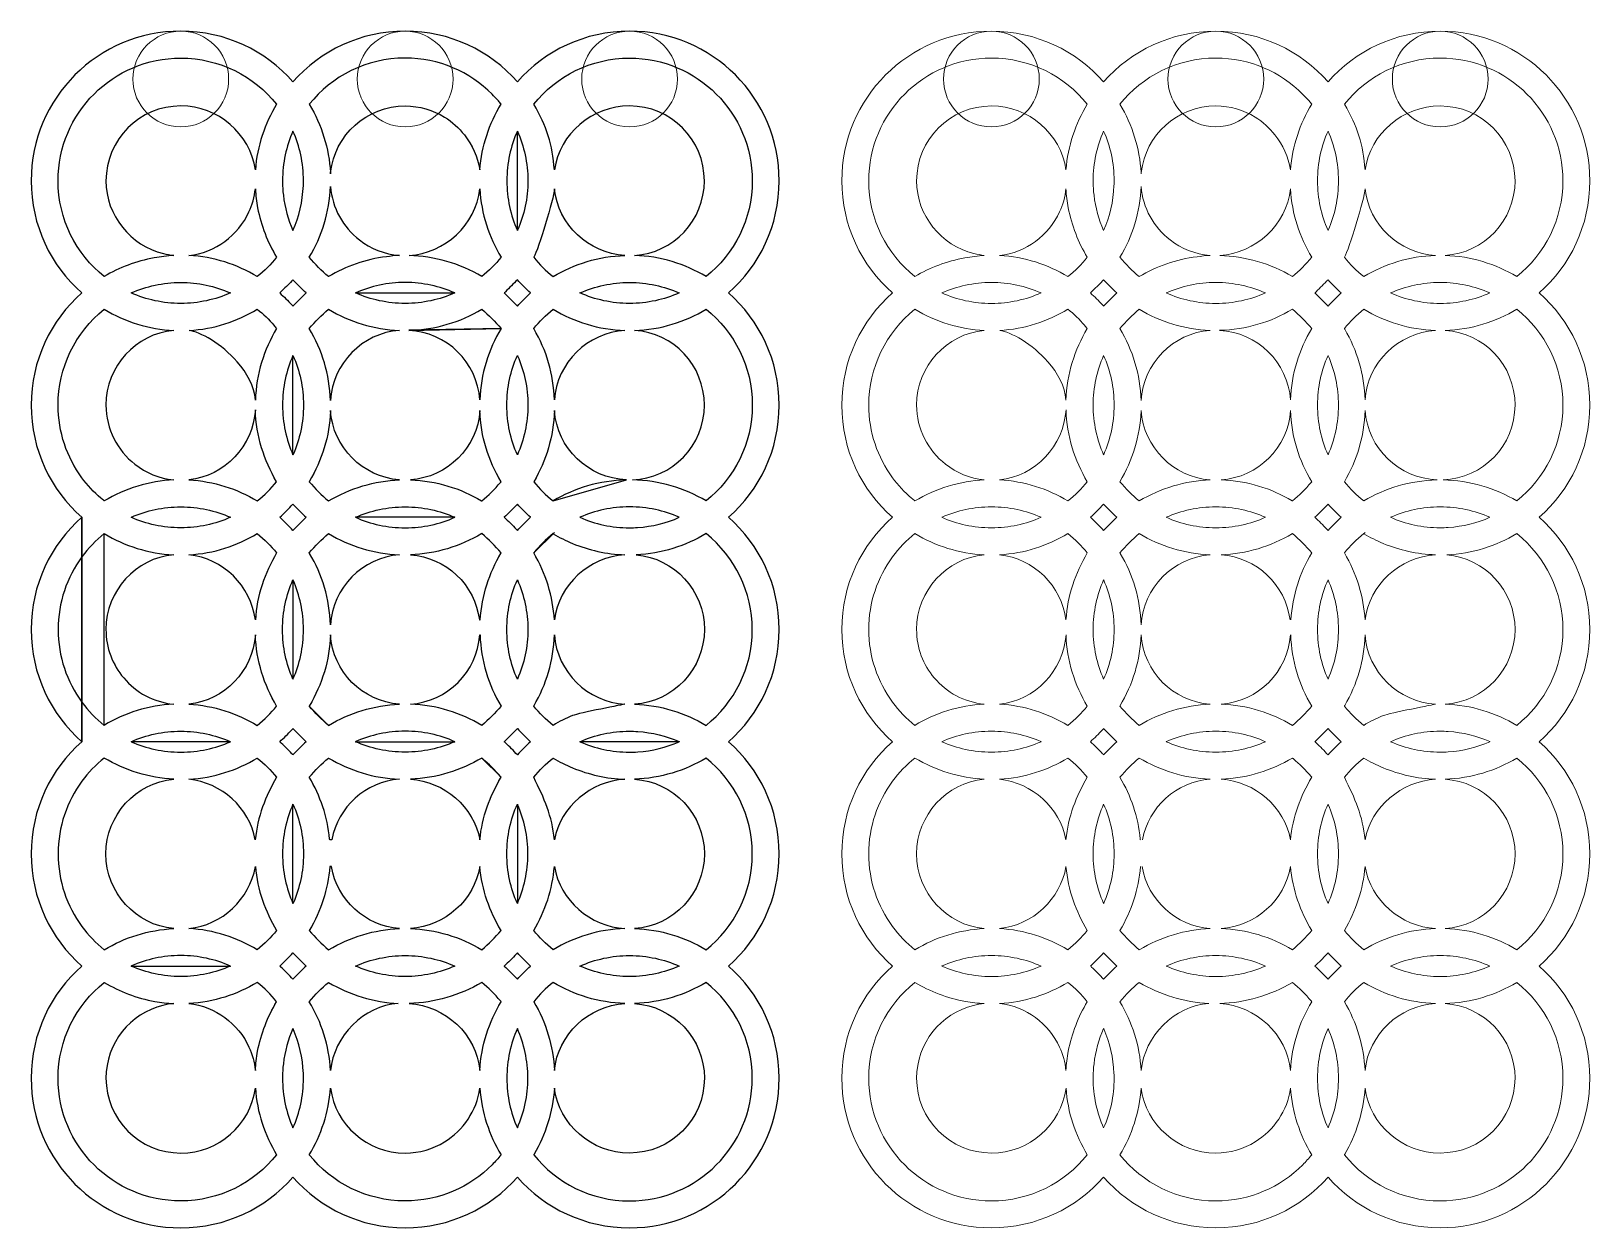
# Model space of a CAD drawing. Header units: centimetres. Extents: x -52 to 52, y -40 to 40.
import ezdxf

# ---------------------------------------------------------------- set-up
doc = ezdxf.new("R2010")
doc.units = ezdxf.units.CM
doc.header["$MEASUREMENT"] = 0
doc.layers.add('layer 1', color=7, linetype='Continuous')

msp = doc.modelspace()

# ---------------------------------------------------------------- linework, layer by layer
at = {"layer": 'layer 1', "color": 114, "lineweight": 9}
for centre in [(-42.09334, 36.8), (-42.09334, 36.8), (-42.09334, 36.8), (-42.09334, 36.8), (-42.09334, 36.8), (-27.09334, 36.8), (-27.09334, 36.8), (-27.09334, 36.8), (-27.09334, 36.8), (-27.09334, 36.8), (-12.09334, 36.8), (-12.09334, 36.8), (-12.09334, 36.8), (-12.09334, 36.8), (-12.09334, 36.8)]:
    msp.add_ellipse(centre, major_axis=(0, 3.2), ratio=1, dxfattribs=at)
at = {"layer": 'layer 1', "color": 177, "lineweight": 9}
for centre in [(12.09334, 36.8), (12.09334, 36.8), (12.09334, 36.8), (12.09334, 36.8), (12.09334, 36.8), (27.09334, 36.8), (27.09334, 36.8), (27.09334, 36.8), (27.09334, 36.8), (27.09334, 36.8), (42.09334, 36.8), (42.09334, 36.8), (42.09334, 36.8), (42.09334, 36.8), (42.09334, 36.8)]:
    msp.add_ellipse(centre, major_axis=(0, 3.2), ratio=1, dxfattribs=at)
at = {"layer": 'layer 1', "color": 114}
for points, knots in [([(-48.70703, 7.4999), (-48.70703, 7.4999), (-48.70714, 7.5), (-48.70714, 7.5), (-48.70714, 7.5), (-48.70714, 7.5), (-48.70716, 7.50002), (-48.70716, 7.50002), (-48.70716, 7.50002), (-50.78352, 9.33253), (-52.09334, 12.01361), (-52.09334, 15), (-52.09334, 15), (-52.09334, 17.98637), (-50.78354, 20.66749), (-48.70718, 22.50002), (-48.70718, 22.50002), (-48.70718, 22.50002), (-48.70718, 22.50002), (-48.70718, 22.50002), (-48.70718, 22.50002), (-50.78354, 24.33252), (-52.09334, 27.01362), (-52.09334, 30), (-52.09334, 30), (-52.09334, 35.52191), (-47.61527, 40), (-42.09334, 40), (-42.09334, 40), (-39.10688, 40), (-36.42588, 38.69022), (-34.59337, 36.61379), (-34.59337, 36.61379), (-32.76085, 38.69018), (-30.07975, 40), (-27.09334, 40), (-27.09334, 40), (-24.10694, 40), (-21.42588, 38.69015), (-19.59337, 36.61378), (-19.59337, 36.61378), (-17.76084, 38.69017), (-15.07974, 40), (-12.09334, 40), (-12.09334, 40), (-6.57141, 40), (-2.09334, 35.52191), (-2.09334, 30), (-2.09334, 30), (-2.09334, 27.0136), (-3.40326, 24.33263), (-5.47963, 22.50011), (-5.47963, 22.50011), (-3.4032, 20.66758), (-2.09334, 17.98644), (-2.09334, 15), (-2.09334, 15), (-2.09334, 12.0136), (-3.40317, 9.33253), (-5.47955, 7.50002), (-5.47955, 7.50002), (-3.40315, 5.66749), (-2.09334, 2.98639), (-2.09334, 0), (-2.09334, 0), (-2.09334, -2.98645), (-3.40311, -5.66906), (-5.47955, -7.50157), (-5.47955, -7.50157), (-3.40316, -9.3341), (-2.09334, -12.0136), (-2.09334, -15), (-2.09334, -15), (-2.09334, -17.98639), (-3.40319, -20.66746), (-5.47956, -22.49997), (-5.47956, -22.49997), (-3.40317, -24.33252), (-2.09334, -27.01361), (-2.09334, -30), (-2.09334, -30), (-2.09334, -35.52191), (-6.57141, -40), (-12.09334, -40), (-12.09334, -40), (-15.07975, -40), (-17.76086, -38.69018), (-19.59338, -36.61379), (-19.59338, -36.61379), (-21.42589, -38.69023), (-24.10688, -40), (-27.09334, -40), (-27.09334, -40), (-30.07975, -40), (-32.76082, -38.69019), (-34.59334, -36.6138), (-34.59334, -36.6138), (-36.42586, -38.69017), (-39.10695, -40), (-42.09334, -40), (-42.09334, -40), (-47.61527, -40), (-52.09334, -35.52191), (-52.09334, -30), (-52.09334, -30), (-52.09334, -27.01361), (-50.78351, -24.33253), (-48.70714, -22.50001), (-48.70714, -22.50001), (-48.70714, -22.50001), (-48.70717, -22.49998), (-48.70717, -22.49998), (-48.70717, -22.49998), (-50.78352, -20.66748), (-52.09334, -17.98638), (-52.09334, -15), (-52.09334, -15), (-52.09334, -12.01362), (-50.78353, -9.3325), (-48.70717, -7.49998), (-48.70717, -7.49998), (-48.70717, -7.49998), (-48.70714, -7.49995), (-48.70714, -7.49995), (-48.70714, -7.49995), (-48.70714, -7.49995), (-48.70703, 7.4999), (-48.70703, 7.4999)], [0, 0, 0, 0, 0.03030303, 0.03030303, 0.03030303, 0.03030303, 0.060606061, 0.060606061, 0.060606061, 0.060606061, 0.090909091, 0.090909091, 0.090909091, 0.090909091, 0.121212121, 0.121212121, 0.121212121, 0.121212121, 0.151515152, 0.151515152, 0.151515152, 0.151515152, 0.181818182, 0.181818182, 0.181818182, 0.181818182, 0.212121212, 0.212121212, 0.212121212, 0.212121212, 0.242424242, 0.242424242, 0.242424242, 0.242424242, 0.272727273, 0.272727273, 0.272727273, 0.272727273, 0.303030303, 0.303030303, 0.303030303, 0.303030303, 0.333333333, 0.333333333, 0.333333333, 0.333333333, 0.363636364, 0.363636364, 0.363636364, 0.363636364, 0.393939394, 0.393939394, 0.393939394, 0.393939394, 0.424242424, 0.424242424, 0.424242424, 0.424242424, 0.454545455, 0.454545455, 0.454545455, 0.454545455, 0.484848485, 0.484848485, 0.484848485, 0.484848485, 0.515151515, 0.515151515, 0.515151515, 0.515151515, 0.545454545, 0.545454545, 0.545454545, 0.545454545, 0.575757576, 0.575757576, 0.575757576, 0.575757576, 0.606060606, 0.606060606, 0.606060606, 0.606060606, 0.636363636, 0.636363636, 0.636363636, 0.636363636, 0.666666667, 0.666666667, 0.666666667, 0.666666667, 0.696969697, 0.696969697, 0.696969697, 0.696969697, 0.727272727, 0.727272727, 0.727272727, 0.727272727, 0.757575758, 0.757575758, 0.757575758, 0.757575758, 0.787878788, 0.787878788, 0.787878788, 0.787878788, 0.818181818, 0.818181818, 0.818181818, 0.818181818, 0.848484848, 0.848484848, 0.848484848, 0.848484848, 0.878787879, 0.878787879, 0.878787879, 0.878787879, 0.909090909, 0.909090909, 0.909090909, 0.909090909, 0.939393939, 0.939393939, 0.939393939, 0.939393939, 1, 1, 1, 1]), ([(-47.21061, 23.5928), (-46.19746, 24.19757), (-45.06835, 24.62822), (-43.86474, 24.84344), (-43.86474, 24.84344), (-43.43609, 24.92009), (-43.00222, 24.98641), (-42.56723, 25.00666), (-42.56723, 25.00666), (-42.80262, 25.0288), (-43.03331, 25.08323), (-43.25824, 25.13756), (-43.25824, 25.13756), (-43.25824, 25.13756), (-43.25825, 25.13756), (-43.25825, 25.13756), (-43.25825, 25.13756), (-45.45199, 25.66745), (-47.09334, 27.66943), (-47.09334, 30), (-47.09334, 30), (-47.09334, 32.76096), (-44.85431, 35), (-42.09334, 35), (-42.09334, 35), (-39.58111, 35), (-37.46344, 33.1462), (-37.10904, 30.73222), (-37.10904, 30.73222), (-36.99361, 32.32647), (-36.46203, 33.81717), (-35.68606, 35.11714), (-35.68606, 35.11714), (-37.18882, 36.99618), (-39.50077, 38.2), (-42.09334, 38.2), (-42.09334, 38.2), (-46.62132, 38.2), (-50.29334, 34.52797), (-50.29334, 30), (-50.29334, 30), (-50.29334, 27.40748), (-49.08957, 25.09554), (-47.21061, 23.5928)], [0, 0, 0, 0, 0.083333333, 0.083333333, 0.083333333, 0.083333333, 0.166666667, 0.166666667, 0.166666667, 0.166666667, 0.25, 0.25, 0.25, 0.25, 0.333333333, 0.333333333, 0.333333333, 0.333333333, 0.416666667, 0.416666667, 0.416666667, 0.416666667, 0.5, 0.5, 0.5, 0.5, 0.583333333, 0.583333333, 0.583333333, 0.583333333, 0.666666667, 0.666666667, 0.666666667, 0.666666667, 0.75, 0.75, 0.75, 0.75, 0.833333333, 0.833333333, 0.833333333, 0.833333333, 1, 1, 1, 1]), ([(-20.68614, 35.11723), (-21.46212, 33.81724), (-21.99127, 32.32649), (-22.1067, 30.73222), (-22.1067, 30.73222), (-22.23419, 31.60057), (-22.62507, 32.39626), (-23.13899, 33.05935), (-23.13899, 33.05935), (-23.5049, 33.53148), (-23.95338, 33.93642), (-24.46288, 34.25232), (-24.46288, 34.25232), (-25.2271, 34.72615), (-26.12824, 35), (-27.09334, 35), (-27.09334, 35), (-29.66494, 35), (-31.79758, 33.05753), (-32.0765, 30.56012), (-32.0765, 30.56012), (-32.08025, 30.52659), (-32.08383, 30.49301), (-32.0869, 30.45928), (-32.0869, 30.45928), (-32.08831, 30.49046), (-32.08995, 30.52161), (-32.09166, 30.55277), (-32.09166, 30.55277), (-32.18011, 32.16001), (-32.67546, 33.73473), (-33.50065, 35.11714), (-33.50065, 35.11714), (-31.99789, 36.99619), (-29.68591, 38.2), (-27.09334, 38.2), (-27.09334, 38.2), (-24.82609, 38.2), (-22.77347, 37.2793), (-21.28896, 35.79151), (-21.28896, 35.79151), (-21.14185, 35.64407), (-21.00034, 35.49106), (-20.86473, 35.33284), (-20.86473, 35.33284), (-20.80401, 35.262), (-20.74445, 35.19014), (-20.68614, 35.11723)], [0, 0, 0, 0, 0.076923077, 0.076923077, 0.076923077, 0.076923077, 0.153846154, 0.153846154, 0.153846154, 0.153846154, 0.230769231, 0.230769231, 0.230769231, 0.230769231, 0.307692308, 0.307692308, 0.307692308, 0.307692308, 0.384615385, 0.384615385, 0.384615385, 0.384615385, 0.461538462, 0.461538462, 0.461538462, 0.461538462, 0.538461538, 0.538461538, 0.538461538, 0.538461538, 0.615384615, 0.615384615, 0.615384615, 0.615384615, 0.692307692, 0.692307692, 0.692307692, 0.692307692, 0.769230769, 0.769230769, 0.769230769, 0.769230769, 0.846153846, 0.846153846, 0.846153846, 0.846153846, 1, 1, 1, 1]), ([(-18.50246, 35.11911), (-17.64619, 33.67864), (-17.23936, 32.40304), (-17.11976, 30.73223), (-17.11976, 30.73223), (-16.76535, 33.14623), (-14.60556, 35), (-12.09334, 35), (-12.09334, 35), (-9.33237, 35), (-7.09334, 32.76096), (-7.09334, 30), (-7.09334, 30), (-7.09334, 27.34663), (-9.15517, 25.17157), (-11.76691, 25.00644), (-11.76691, 25.00644), (-10.01755, 24.95105), (-8.38744, 24.43525), (-6.9761, 23.59279), (-6.9761, 23.59279), (-5.09713, 25.09555), (-3.89334, 27.40748), (-3.89334, 30), (-3.89334, 30), (-3.89334, 34.52797), (-7.56536, 38.2), (-12.09334, 38.2), (-12.09334, 38.2), (-14.68499, 38.2), (-16.99625, 36.99703), (-18.49906, 35.11911), (-18.49906, 35.11911), (-18.49906, 35.11911), (-18.50058, 35.11724), (-18.50058, 35.11724), (-18.50058, 35.11724), (-18.50058, 35.11724), (-18.50246, 35.11911), (-18.50246, 35.11911)], [0, 0, 0, 0, 0.090909091, 0.090909091, 0.090909091, 0.090909091, 0.181818182, 0.181818182, 0.181818182, 0.181818182, 0.272727273, 0.272727273, 0.272727273, 0.272727273, 0.363636364, 0.363636364, 0.363636364, 0.363636364, 0.454545455, 0.454545455, 0.454545455, 0.454545455, 0.545454545, 0.545454545, 0.545454545, 0.545454545, 0.636363636, 0.636363636, 0.636363636, 0.636363636, 0.727272727, 0.727272727, 0.727272727, 0.727272727, 0.818181818, 0.818181818, 0.818181818, 0.818181818, 1, 1, 1, 1]), ([(-34.59333, 26.68044), (-34.91803, 27.41278), (-35.13858, 28.20148), (-35.23623, 29.02781), (-35.23623, 29.02781), (-35.2739, 29.34662), (-35.29334, 29.67107), (-35.29334, 30), (-35.29334, 30), (-35.29334, 31.18336), (-35.0447, 32.3034), (-34.59334, 33.31955), (-34.59334, 33.31955), (-34.14336, 32.30466), (-33.89334, 31.18146), (-33.89334, 30), (-33.89334, 30), (-33.89334, 29.8915), (-33.89545, 29.78347), (-33.89963, 29.676), (-33.89963, 29.676), (-33.89963, 29.676), (-33.89963, 29.67599), (-33.89963, 29.67599), (-33.89963, 29.67599), (-33.94094, 28.61313), (-34.18467, 27.60213), (-34.59333, 26.68044)], [0, 0, 0, 0, 0.125, 0.125, 0.125, 0.125, 0.25, 0.25, 0.25, 0.25, 0.375, 0.375, 0.375, 0.375, 0.5, 0.5, 0.5, 0.5, 0.625, 0.625, 0.625, 0.625, 0.75, 0.75, 0.75, 0.75, 1, 1, 1, 1]), ([(-19.59336, 26.68043), (-20.04334, 27.69532), (-20.29334, 28.81853), (-20.29334, 30), (-20.29334, 30), (-20.29334, 31.18147), (-20.04334, 32.30469), (-19.59336, 33.31958), (-19.59336, 33.31958), (-19.59336, 33.31958), (-19.59336, 26.68043), (-19.59336, 26.68043)], [0, 0, 0, 0, 0.25, 0.25, 0.25, 0.25, 0.5, 0.5, 0.5, 0.5, 1, 1, 1, 1]), ([(-19.59334, 26.68045), (-19.59334, 26.68045), (-19.58339, 26.70299), (-19.58339, 26.70299), (-19.58339, 26.70299), (-19.58339, 26.70299), (-19.58339, 26.703), (-19.58339, 26.703), (-19.58339, 26.703), (-19.58339, 26.703), (-19.58339, 26.70301), (-19.58339, 26.70301), (-19.58339, 26.70301), (-19.58339, 26.70301), (-19.58337, 26.70303), (-19.58337, 26.70303), (-19.58337, 26.70303), (-19.58337, 26.70303), (-19.58337, 26.70304), (-19.58337, 26.70304), (-19.58337, 26.70304), (-19.58337, 26.70304), (-19.58337, 26.70305), (-19.58337, 26.70305), (-19.58337, 26.70305), (-19.58337, 26.70305), (-19.58337, 26.70306), (-19.58337, 26.70306), (-19.58337, 26.70306), (-19.58337, 26.70306), (-19.58337, 26.70307), (-19.58337, 26.70307), (-19.58337, 26.70307), (-19.58337, 26.70307), (-19.58337, 26.70308), (-19.58337, 26.70308), (-19.58337, 26.70308), (-19.58337, 26.70308), (-19.58337, 26.70309), (-19.58337, 26.70309), (-19.58337, 26.70309), (-19.58337, 26.70309), (-19.58337, 26.7031), (-19.58337, 26.7031), (-19.58337, 26.7031), (-19.58337, 26.7031), (-19.58337, 26.70311), (-19.58337, 26.70311), (-19.58337, 26.70311), (-19.58337, 26.70311), (-19.58337, 26.70312), (-19.58337, 26.70312), (-19.58337, 26.70312), (-19.1397, 27.71207), (-18.89334, 28.82734), (-18.89334, 30), (-18.89334, 30), (-18.89334, 31.18148), (-19.14336, 32.30469), (-19.59335, 33.31959), (-19.59335, 33.31959), (-19.59335, 33.31959), (-19.59334, 26.68045), (-19.59334, 26.68045)], [0, 0, 0, 0, 0.058823529, 0.058823529, 0.058823529, 0.058823529, 0.117647059, 0.117647059, 0.117647059, 0.117647059, 0.176470588, 0.176470588, 0.176470588, 0.176470588, 0.235294118, 0.235294118, 0.235294118, 0.235294118, 0.294117647, 0.294117647, 0.294117647, 0.294117647, 0.352941176, 0.352941176, 0.352941176, 0.352941176, 0.411764706, 0.411764706, 0.411764706, 0.411764706, 0.470588235, 0.470588235, 0.470588235, 0.470588235, 0.529411765, 0.529411765, 0.529411765, 0.529411765, 0.588235294, 0.588235294, 0.588235294, 0.588235294, 0.647058824, 0.647058824, 0.647058824, 0.647058824, 0.705882353, 0.705882353, 0.705882353, 0.705882353, 0.764705882, 0.764705882, 0.764705882, 0.764705882, 0.823529412, 0.823529412, 0.823529412, 0.823529412, 0.882352941, 0.882352941, 0.882352941, 0.882352941, 1, 1, 1, 1]), ([(-35.68615, 24.88272), (-35.68615, 24.88272), (-35.68616, 24.88274), (-35.68616, 24.88274), (-35.68616, 24.88274), (-35.68616, 24.88274), (-35.68627, 24.88293), (-35.68627, 24.88293), (-35.68627, 24.88293), (-36.28521, 25.88633), (-36.72979, 27.00344), (-36.95554, 28.19404), (-36.95554, 28.19404), (-37.03366, 28.60606), (-37.08565, 29.02687), (-37.10865, 29.45483), (-37.10865, 29.45483), (-37.16781, 28.90953), (-37.31543, 28.39049), (-37.53679, 27.91216), (-37.53679, 27.91216), (-38.2601, 26.34918), (-39.77053, 25.19853), (-41.55282, 25.00686), (-41.55282, 25.00686), (-39.88636, 24.91806), (-38.32802, 24.39983), (-36.97608, 23.59282), (-36.97608, 23.59282), (-36.49987, 23.97369), (-36.06703, 24.40652), (-35.68617, 24.88272), (-35.68617, 24.88272), (-35.68617, 24.88272), (-35.68616, 24.88274), (-35.68616, 24.88274), (-35.68616, 24.88274), (-35.68616, 24.88274), (-35.68615, 24.88275), (-35.68615, 24.88275), (-35.68615, 24.88275), (-35.68615, 24.88275), (-35.68615, 24.88272), (-35.68615, 24.88272)], [0, 0, 0, 0, 0.083333333, 0.083333333, 0.083333333, 0.083333333, 0.166666667, 0.166666667, 0.166666667, 0.166666667, 0.25, 0.25, 0.25, 0.25, 0.333333333, 0.333333333, 0.333333333, 0.333333333, 0.416666667, 0.416666667, 0.416666667, 0.416666667, 0.5, 0.5, 0.5, 0.5, 0.583333333, 0.583333333, 0.583333333, 0.583333333, 0.666666667, 0.666666667, 0.666666667, 0.666666667, 0.75, 0.75, 0.75, 0.75, 0.833333333, 0.833333333, 0.833333333, 0.833333333, 1, 1, 1, 1]), ([(-27.4784, 25.00666), (-28.48179, 25.08309), (-29.40353, 25.46369), (-30.15558, 26.04512), (-30.15558, 26.04512), (-31.2455, 26.88779), (-31.97892, 28.16908), (-32.08725, 29.62354), (-32.08725, 29.62354), (-32.15126, 27.89532), (-32.66715, 26.27899), (-33.50057, 24.88277), (-33.50057, 24.88277), (-33.11073, 24.41496), (-32.68678, 23.97362), (-32.21064, 23.59283), (-32.21064, 23.59283), (-31.05388, 24.2833), (-29.74603, 24.7468), (-28.34863, 24.92189), (-28.34863, 24.92189), (-28.34863, 24.92189), (-28.34857, 24.9219), (-28.34857, 24.9219), (-28.34857, 24.9219), (-28.34857, 24.9219), (-28.34847, 24.92191), (-28.34847, 24.92191), (-28.34847, 24.92191), (-28.06123, 24.95063), (-27.77183, 24.99554), (-27.4784, 25.00666)], [0, 0, 0, 0, 0.111111111, 0.111111111, 0.111111111, 0.111111111, 0.222222222, 0.222222222, 0.222222222, 0.222222222, 0.333333333, 0.333333333, 0.333333333, 0.333333333, 0.444444444, 0.444444444, 0.444444444, 0.444444444, 0.555555556, 0.555555556, 0.555555556, 0.555555556, 0.666666667, 0.666666667, 0.666666667, 0.666666667, 0.777777778, 0.777777778, 0.777777778, 0.777777778, 1, 1, 1, 1]), ([(-22.10102, 29.45483), (-22.36034, 27.04581), (-24.43047, 25.16079), (-26.82956, 25.0066), (-26.82956, 25.0066), (-25.16414, 24.95124), (-23.39948, 24.47393), (-21.97612, 23.5928), (-21.97612, 23.5928), (-21.97612, 23.5928), (-21.97609, 23.59282), (-21.97609, 23.59282), (-21.97609, 23.59282), (-21.97609, 23.59282), (-21.97608, 23.59283), (-21.97608, 23.59283), (-21.97608, 23.59283), (-21.51388, 23.96231), (-21.05202, 24.42526), (-20.68616, 24.88272), (-20.68616, 24.88272), (-21.49243, 26.23342), (-22.01155, 27.79012), (-22.10102, 29.45483)], [0, 0, 0, 0, 0.142857143, 0.142857143, 0.142857143, 0.142857143, 0.285714286, 0.285714286, 0.285714286, 0.285714286, 0.428571429, 0.428571429, 0.428571429, 0.428571429, 0.571428571, 0.571428571, 0.571428571, 0.571428571, 0.714285714, 0.714285714, 0.714285714, 0.714285714, 1, 1, 1, 1]), ([(-12.40375, 25.00663), (-14.15765, 24.95315), (-15.79603, 24.4372), (-17.21062, 23.59282), (-17.21062, 23.59282), (-17.68687, 23.97372), (-18.11976, 24.40661), (-18.50064, 24.88286), (-18.50064, 24.88286), (-18.17965, 25.42002), (-17.15546, 28.78379), (-17.11941, 29.45482), (-17.11941, 29.45482), (-16.85863, 27.05085), (-14.84123, 25.15478), (-12.40375, 25.00663)], [0, 0, 0, 0, 0.2, 0.2, 0.2, 0.2, 0.4, 0.4, 0.4, 0.4, 0.6, 0.6, 0.6, 0.6, 1, 1, 1, 1]), ([(-38.7738, 22.50004), (-39.81586, 22.96348), (-40.95328, 23.2), (-42.09334, 23.2), (-42.09334, 23.2), (-43.27481, 23.2), (-44.39803, 22.94998), (-45.41293, 22.5), (-45.41293, 22.5), (-44.39802, 22.05001), (-43.27481, 21.8), (-42.09334, 21.8), (-42.09334, 21.8), (-40.91189, 21.8), (-39.78868, 22.05005), (-38.7738, 22.50004)], [0, 0, 0, 0, 0.2, 0.2, 0.2, 0.2, 0.4, 0.4, 0.4, 0.4, 0.6, 0.6, 0.6, 0.6, 1, 1, 1, 1]), ([(-35.47957, 22.50002), (-35.47957, 22.50002), (-35.47956, 22.50003), (-35.47956, 22.50003), (-35.47956, 22.50003), (-35.47956, 22.50003), (-35.47957, 22.50002), (-35.47957, 22.50002), (-35.47957, 22.50002), (-35.47957, 22.50002), (-35.47956, 22.50003), (-35.47956, 22.50003), (-35.47956, 22.50003), (-35.47956, 22.50003), (-35.47955, 22.50004), (-35.47955, 22.50004), (-35.47955, 22.50004), (-35.47955, 22.50004), (-35.47968, 22.50015), (-35.47968, 22.50015), (-35.47968, 22.50015), (-35.45711, 22.52272), (-35.43415, 22.54514), (-35.41135, 22.56748), (-35.41135, 22.56748), (-35.16251, 22.81135), (-34.902, 23.04332), (-34.66824, 23.30228), (-34.66824, 23.30228), (-34.66824, 23.30228), (-34.66823, 23.30229), (-34.66823, 23.30229), (-34.66823, 23.30229), (-34.66823, 23.30229), (-34.66822, 23.3023), (-34.66822, 23.3023), (-34.66822, 23.3023), (-34.66822, 23.3023), (-34.66821, 23.30231), (-34.66821, 23.30231), (-34.66821, 23.30231), (-34.66821, 23.30231), (-34.6682, 23.30232), (-34.6682, 23.30232), (-34.6682, 23.30232), (-34.6682, 23.30232), (-34.66819, 23.30233), (-34.66819, 23.30233), (-34.66819, 23.30233), (-34.66819, 23.30233), (-34.66818, 23.30234), (-34.66818, 23.30234), (-34.66818, 23.30234), (-34.64308, 23.33014), (-34.61815, 23.35812), (-34.59336, 23.3862), (-34.59336, 23.3862), (-34.59336, 23.3862), (-34.59336, 23.3862), (-34.59336, 23.3862), (-34.59336, 23.3862), (-34.31635, 23.07293), (-34.02074, 22.77675), (-33.70719, 22.50002), (-33.70719, 22.50002), (-33.70719, 22.50002), (-33.70719, 22.50002), (-33.70719, 22.50002), (-33.70719, 22.50002), (-34.01939, 22.22448), (-34.32018, 21.92831), (-34.59332, 21.61379), (-34.59332, 21.61379), (-34.59332, 21.61379), (-34.59334, 21.61381), (-34.59334, 21.61381), (-34.59334, 21.61381), (-34.59334, 21.61381), (-34.59336, 21.61383), (-34.59336, 21.61383), (-34.59336, 21.61383), (-34.61829, 21.64208), (-34.64331, 21.6701), (-34.66854, 21.69806), (-34.66854, 21.69806), (-34.66854, 21.69806), (-34.66855, 21.69807), (-34.66855, 21.69807), (-34.66855, 21.69807), (-34.66855, 21.69807), (-34.66856, 21.69808), (-34.66856, 21.69808), (-34.66856, 21.69808), (-34.66856, 21.69808), (-34.66857, 21.69809), (-34.66857, 21.69809), (-34.66857, 21.69809), (-34.66857, 21.69809), (-34.66858, 21.6981), (-34.66858, 21.6981), (-34.66858, 21.6981), (-34.66858, 21.6981), (-34.66859, 21.69811), (-34.66859, 21.69811), (-34.66859, 21.69811), (-34.66859, 21.69811), (-34.6686, 21.69812), (-34.6686, 21.69812), (-34.6686, 21.69812), (-34.92349, 21.98049), (-35.1943, 22.24828), (-35.47953, 22.50002), (-35.47953, 22.50002), (-35.47953, 22.50002), (-35.47955, 22.50004), (-35.47955, 22.50004), (-35.47955, 22.50004), (-35.47955, 22.50004), (-35.47968, 22.50015), (-35.47968, 22.50015), (-35.47968, 22.50015), (-35.47968, 22.50015), (-35.47957, 22.50002), (-35.47957, 22.50002)], [0, 0, 0, 0, 0.03125, 0.03125, 0.03125, 0.03125, 0.0625, 0.0625, 0.0625, 0.0625, 0.09375, 0.09375, 0.09375, 0.09375, 0.125, 0.125, 0.125, 0.125, 0.15625, 0.15625, 0.15625, 0.15625, 0.1875, 0.1875, 0.1875, 0.1875, 0.21875, 0.21875, 0.21875, 0.21875, 0.25, 0.25, 0.25, 0.25, 0.28125, 0.28125, 0.28125, 0.28125, 0.3125, 0.3125, 0.3125, 0.3125, 0.34375, 0.34375, 0.34375, 0.34375, 0.375, 0.375, 0.375, 0.375, 0.40625, 0.40625, 0.40625, 0.40625, 0.4375, 0.4375, 0.4375, 0.4375, 0.46875, 0.46875, 0.46875, 0.46875, 0.5, 0.5, 0.5, 0.5, 0.53125, 0.53125, 0.53125, 0.53125, 0.5625, 0.5625, 0.5625, 0.5625, 0.59375, 0.59375, 0.59375, 0.59375, 0.625, 0.625, 0.625, 0.625, 0.65625, 0.65625, 0.65625, 0.65625, 0.6875, 0.6875, 0.6875, 0.6875, 0.71875, 0.71875, 0.71875, 0.71875, 0.75, 0.75, 0.75, 0.75, 0.78125, 0.78125, 0.78125, 0.78125, 0.8125, 0.8125, 0.8125, 0.8125, 0.84375, 0.84375, 0.84375, 0.84375, 0.875, 0.875, 0.875, 0.875, 0.90625, 0.90625, 0.90625, 0.90625, 0.9375, 0.9375, 0.9375, 0.9375, 1, 1, 1, 1]), ([(-30.41296, 22.50002), (-30.41296, 22.50002), (-30.39037, 22.50999), (-30.39037, 22.50999), (-30.39037, 22.50999), (-30.39037, 22.50999), (-30.39036, 22.50999), (-30.39036, 22.50999), (-30.39036, 22.50999), (-30.39036, 22.50999), (-30.39035, 22.50999), (-30.39035, 22.50999), (-30.39035, 22.50999), (-30.39035, 22.50999), (-30.39034, 22.50999), (-30.39034, 22.50999), (-30.39034, 22.50999), (-30.39034, 22.50999), (-30.39033, 22.50999), (-30.39033, 22.50999), (-30.39033, 22.50999), (-30.39033, 22.50999), (-30.39032, 22.50999), (-30.39032, 22.50999), (-30.39032, 22.50999), (-30.39032, 22.50999), (-30.39031, 22.50999), (-30.39031, 22.50999), (-30.39031, 22.50999), (-30.39031, 22.50999), (-30.3903, 22.50999), (-30.3903, 22.50999), (-30.3903, 22.50999), (-30.3903, 22.50999), (-30.39029, 22.50999), (-30.39029, 22.50999), (-30.39029, 22.50999), (-29.38132, 22.95367), (-28.26602, 23.2), (-27.09334, 23.2), (-27.09334, 23.2), (-25.91187, 23.2), (-24.78866, 22.94999), (-23.77378, 22.50002), (-23.77378, 22.50002), (-23.77378, 22.50002), (-30.41296, 22.50002), (-30.41296, 22.50002)], [0, 0, 0, 0, 0.076923077, 0.076923077, 0.076923077, 0.076923077, 0.153846154, 0.153846154, 0.153846154, 0.153846154, 0.230769231, 0.230769231, 0.230769231, 0.230769231, 0.307692308, 0.307692308, 0.307692308, 0.307692308, 0.384615385, 0.384615385, 0.384615385, 0.384615385, 0.461538462, 0.461538462, 0.461538462, 0.461538462, 0.538461538, 0.538461538, 0.538461538, 0.538461538, 0.615384615, 0.615384615, 0.615384615, 0.615384615, 0.692307692, 0.692307692, 0.692307692, 0.692307692, 0.769230769, 0.769230769, 0.769230769, 0.769230769, 0.846153846, 0.846153846, 0.846153846, 0.846153846, 1, 1, 1, 1]), ([(-20.47954, 22.50002), (-20.45103, 22.52519), (-20.42267, 22.55048), (-20.39445, 22.57597), (-20.39445, 22.57597), (-20.39445, 22.57597), (-20.39443, 22.57599), (-20.39443, 22.57599), (-20.39443, 22.57599), (-20.39443, 22.57599), (-20.39442, 22.576), (-20.39442, 22.576), (-20.39442, 22.576), (-20.39442, 22.576), (-20.39441, 22.576), (-20.39441, 22.576), (-20.39441, 22.576), (-20.39441, 22.576), (-20.3944, 22.57601), (-20.3944, 22.57601), (-20.3944, 22.57601), (-20.3944, 22.57601), (-20.39435, 22.57606), (-20.39435, 22.57606), (-20.39435, 22.57606), (-20.12564, 22.84477), (-19.84494, 23.10137), (-19.59347, 23.38631), (-19.59347, 23.38631), (-19.31677, 23.07278), (-19.0207, 22.77672), (-18.70717, 22.5), (-18.70717, 22.5), (-19.0207, 22.22329), (-19.31677, 21.92723), (-19.59347, 21.6137), (-19.59347, 21.6137), (-19.84482, 21.89849), (-20.12536, 22.15499), (-20.39392, 22.42354), (-20.39392, 22.42354), (-20.39392, 22.42354), (-20.39395, 22.42357), (-20.39395, 22.42357), (-20.39395, 22.42357), (-20.39395, 22.42357), (-20.39398, 22.4236), (-20.39398, 22.4236), (-20.39398, 22.4236), (-20.39398, 22.4236), (-20.394, 22.42362), (-20.394, 22.42362), (-20.394, 22.42362), (-20.394, 22.42362), (-20.39402, 22.42364), (-20.39402, 22.42364), (-20.39402, 22.42364), (-20.39402, 22.42364), (-20.39404, 22.42366), (-20.39404, 22.42366), (-20.39404, 22.42366), (-20.39404, 22.42366), (-20.39406, 22.42368), (-20.39406, 22.42368), (-20.39406, 22.42368), (-20.39406, 22.42368), (-20.39408, 22.42369), (-20.39408, 22.42369), (-20.39408, 22.42369), (-20.42242, 22.44928), (-20.4509, 22.47474), (-20.47953, 22.50001), (-20.47953, 22.50001), (-20.47953, 22.50001), (-20.47954, 22.50002), (-20.47954, 22.50002)], [0, 0, 0, 0, 0.05, 0.05, 0.05, 0.05, 0.1, 0.1, 0.1, 0.1, 0.15, 0.15, 0.15, 0.15, 0.2, 0.2, 0.2, 0.2, 0.25, 0.25, 0.25, 0.25, 0.3, 0.3, 0.3, 0.3, 0.35, 0.35, 0.35, 0.35, 0.4, 0.4, 0.4, 0.4, 0.45, 0.45, 0.45, 0.45, 0.5, 0.5, 0.5, 0.5, 0.55, 0.55, 0.55, 0.55, 0.6, 0.6, 0.6, 0.6, 0.65, 0.65, 0.65, 0.65, 0.7, 0.7, 0.7, 0.7, 0.75, 0.75, 0.75, 0.75, 0.8, 0.8, 0.8, 0.8, 0.85, 0.85, 0.85, 0.85, 0.9, 0.9, 0.9, 0.9, 1, 1, 1, 1]), ([(-8.77379, 22.5), (-9.78867, 22.94999), (-10.91187, 23.2), (-12.09334, 23.2), (-12.09334, 23.2), (-13.27482, 23.2), (-14.39802, 22.94999), (-15.41293, 22.5), (-15.41293, 22.5), (-14.39802, 22.05001), (-13.27481, 21.8), (-12.09334, 21.8), (-12.09334, 21.8), (-10.91187, 21.8), (-9.78868, 22.05001), (-8.77379, 22.5)], [0, 0, 0, 0, 0.2, 0.2, 0.2, 0.2, 0.4, 0.4, 0.4, 0.4, 0.6, 0.6, 0.6, 0.6, 1, 1, 1, 1]), ([(-30.41294, 22.50001), (-29.39802, 22.05001), (-28.27481, 21.8), (-27.09334, 21.8), (-27.09334, 21.8), (-25.91188, 21.8), (-24.78868, 22.05001), (-23.77379, 22.5), (-23.77379, 22.5), (-23.77379, 22.5), (-30.41294, 22.50001), (-30.41294, 22.50001)], [0, 0, 0, 0, 0.25, 0.25, 0.25, 0.25, 0.5, 0.5, 0.5, 0.5, 1, 1, 1, 1]), ([(-47.21061, 8.59285), (-47.21061, 8.59285), (-47.21051, 8.59291), (-47.21051, 8.59291), (-47.21051, 8.59291), (-45.82447, 9.42022), (-44.18164, 9.92905), (-42.56722, 10.00449), (-42.56722, 10.00449), (-43.53786, 10.09579), (-44.42768, 10.48264), (-45.15686, 11.04888), (-45.15686, 11.04888), (-46.33491, 11.96368), (-47.09334, 13.39334), (-47.09334, 15), (-47.09334, 15), (-47.09334, 17.60114), (-45.10602, 19.75556), (-42.56722, 19.99434), (-42.56722, 19.99434), (-44.20729, 20.07087), (-45.80235, 20.56791), (-47.21061, 21.40723), (-47.21061, 21.40723), (-49.14328, 19.86151), (-50.29334, 17.48759), (-50.29334, 15), (-50.29334, 15), (-50.29334, 13.18544), (-49.70348, 11.50842), (-48.70528, 10.15002), (-48.70528, 10.15002), (-48.70528, 10.15002), (-48.70528, 10.15001), (-48.70528, 10.15001), (-48.70528, 10.15001), (-48.70528, 10.15001), (-48.70528, 10.15), (-48.70528, 10.15), (-48.70528, 10.15), (-48.70528, 10.15), (-48.70528, 10.14999), (-48.70528, 10.14999), (-48.70528, 10.14999), (-48.33391, 9.64461), (-47.90608, 9.18333), (-47.431, 8.7755), (-47.431, 8.7755), (-47.35858, 8.71333), (-47.28509, 8.65238), (-47.21051, 8.59273), (-47.21051, 8.59273), (-47.21051, 8.59273), (-47.21061, 8.59285), (-47.21061, 8.59285)], [0, 0, 0, 0, 0.066666667, 0.066666667, 0.066666667, 0.066666667, 0.133333333, 0.133333333, 0.133333333, 0.133333333, 0.2, 0.2, 0.2, 0.2, 0.266666667, 0.266666667, 0.266666667, 0.266666667, 0.333333333, 0.333333333, 0.333333333, 0.333333333, 0.4, 0.4, 0.4, 0.4, 0.466666667, 0.466666667, 0.466666667, 0.466666667, 0.533333333, 0.533333333, 0.533333333, 0.533333333, 0.6, 0.6, 0.6, 0.6, 0.666666667, 0.666666667, 0.666666667, 0.666666667, 0.733333333, 0.733333333, 0.733333333, 0.733333333, 0.8, 0.8, 0.8, 0.8, 0.866666667, 0.866666667, 0.866666667, 0.866666667, 1, 1, 1, 1]), ([(-35.68616, 20.11727), (-35.68616, 20.11727), (-35.68617, 20.11728), (-35.68617, 20.11728), (-35.68617, 20.11728), (-35.74521, 20.19111), (-35.80548, 20.26391), (-35.86699, 20.33562), (-35.86699, 20.33562), (-36.20226, 20.72648), (-36.57371, 21.08541), (-36.9761, 21.40723), (-36.9761, 21.40723), (-38.32805, 20.60021), (-39.8751, 20.08245), (-41.54154, 19.99365), (-41.54154, 19.99365), (-40.8027, 19.91249), (-39.35798, 19.08103), (-38.31637, 17.88707), (-38.31637, 17.88707), (-37.67038, 17.1466), (-37.17934, 16.26679), (-37.10821, 15.33978), (-37.10821, 15.33978), (-37.0491, 17.08183), (-36.52547, 18.7112), (-35.68617, 20.11727), (-35.68617, 20.11727), (-35.68617, 20.11727), (-35.68616, 20.11727), (-35.68616, 20.11727), (-35.68616, 20.11727), (-35.68616, 20.11727), (-35.68616, 20.11728), (-35.68616, 20.11728), (-35.68616, 20.11728), (-35.68616, 20.11728), (-35.68616, 20.11727), (-35.68616, 20.11727)], [0, 0, 0, 0, 0.090909091, 0.090909091, 0.090909091, 0.090909091, 0.181818182, 0.181818182, 0.181818182, 0.181818182, 0.272727273, 0.272727273, 0.272727273, 0.272727273, 0.363636364, 0.363636364, 0.363636364, 0.363636364, 0.454545455, 0.454545455, 0.454545455, 0.454545455, 0.545454545, 0.545454545, 0.545454545, 0.545454545, 0.636363636, 0.636363636, 0.636363636, 0.636363636, 0.727272727, 0.727272727, 0.727272727, 0.727272727, 0.818181818, 0.818181818, 0.818181818, 0.818181818, 1, 1, 1, 1]), ([(-32.08715, 15.30357), (-31.93782, 17.79558), (-29.9595, 19.80999), (-27.4784, 19.99904), (-27.4784, 19.99904), (-29.20336, 20.06439), (-30.81667, 20.57514), (-32.21059, 21.40718), (-32.21059, 21.40718), (-32.68681, 21.0263), (-33.11965, 20.59345), (-33.50052, 20.11724), (-33.50052, 20.11724), (-32.65539, 18.7014), (-32.13953, 17.05921), (-32.08715, 15.30357)], [0, 0, 0, 0, 0.2, 0.2, 0.2, 0.2, 0.4, 0.4, 0.4, 0.4, 0.6, 0.6, 0.6, 0.6, 1, 1, 1, 1]), ([(-20.68613, 20.11725), (-20.68613, 20.11725), (-20.68616, 20.11729), (-20.68616, 20.11729), (-20.68616, 20.11729), (-21.06679, 20.59321), (-21.50039, 21.02644), (-21.97608, 21.40721), (-21.97608, 21.40721), (-21.97608, 21.40721), (-21.97608, 21.40721), (-21.97608, 21.40721), (-21.97608, 21.40721), (-23.40594, 20.5537), (-25.06666, 20.04699), (-26.84198, 20.00315), (-26.84198, 20.00315), (-26.84198, 20.00315), (-26.85305, 20.00284), (-26.85305, 20.00284), (-26.85305, 20.00284), (-26.85305, 20.00284), (-20.68613, 20.11725), (-20.68613, 20.11725)], [0, 0, 0, 0, 0.142857143, 0.142857143, 0.142857143, 0.142857143, 0.285714286, 0.285714286, 0.285714286, 0.285714286, 0.428571429, 0.428571429, 0.428571429, 0.428571429, 0.571428571, 0.571428571, 0.571428571, 0.571428571, 0.714285714, 0.714285714, 0.714285714, 0.714285714, 1, 1, 1, 1]), ([(-17.11918, 15.34567), (-16.94857, 17.84306), (-14.90545, 19.84076), (-12.40333, 19.99394), (-12.40333, 19.99394), (-14.15318, 20.04885), (-15.79893, 20.56455), (-17.21063, 21.40721), (-17.21063, 21.40721), (-17.68684, 21.02634), (-18.11969, 20.59348), (-18.50055, 20.11727), (-18.50055, 20.11727), (-18.50055, 20.11727), (-18.49057, 20.1004), (-18.49057, 20.1004), (-18.49057, 20.1004), (-18.49057, 20.1004), (-18.49057, 20.10039), (-18.49057, 20.10039), (-18.49057, 20.10039), (-18.49057, 20.10039), (-18.49057, 20.10038), (-18.49057, 20.10038), (-18.49057, 20.10038), (-18.49057, 20.10038), (-18.49057, 20.10037), (-18.49057, 20.10037), (-18.49057, 20.10037), (-18.49057, 20.10037), (-18.49057, 20.10036), (-18.49057, 20.10036), (-18.49057, 20.10036), (-18.49057, 20.10036), (-18.49057, 20.10035), (-18.49057, 20.10035), (-18.49057, 20.10035), (-18.49057, 20.10035), (-18.48075, 20.08367), (-18.48075, 20.08367), (-18.48075, 20.08367), (-18.48075, 20.08367), (-18.48074, 20.08366), (-18.48074, 20.08366), (-18.48074, 20.08366), (-17.65431, 18.68682), (-17.17787, 17.07166), (-17.11918, 15.34567)], [0, 0, 0, 0, 0.076923077, 0.076923077, 0.076923077, 0.076923077, 0.153846154, 0.153846154, 0.153846154, 0.153846154, 0.230769231, 0.230769231, 0.230769231, 0.230769231, 0.307692308, 0.307692308, 0.307692308, 0.307692308, 0.384615385, 0.384615385, 0.384615385, 0.384615385, 0.461538462, 0.461538462, 0.461538462, 0.461538462, 0.538461538, 0.538461538, 0.538461538, 0.538461538, 0.615384615, 0.615384615, 0.615384615, 0.615384615, 0.692307692, 0.692307692, 0.692307692, 0.692307692, 0.769230769, 0.769230769, 0.769230769, 0.769230769, 0.846153846, 0.846153846, 0.846153846, 0.846153846, 1, 1, 1, 1]), ([(-11.90462, 9.99826), (-10.1057, 9.96495), (-8.42278, 9.45634), (-6.97611, 8.59279), (-6.97611, 8.59279), (-5.09713, 10.09555), (-3.89334, 12.40748), (-3.89334, 15), (-3.89334, 15), (-3.89334, 17.59251), (-5.0971, 19.90446), (-6.97609, 21.40723), (-6.97609, 21.40723), (-8.39111, 20.56259), (-10.01816, 20.04649), (-11.76717, 19.99329), (-11.76717, 19.99329), (-9.15262, 19.83495), (-7.09334, 17.65803), (-7.09334, 15), (-7.09334, 15), (-7.09334, 12.30223), (-9.23107, 10.10279), (-11.90463, 10.00351), (-11.90463, 10.00351), (-11.90463, 10.00351), (-11.90462, 9.99826), (-11.90462, 9.99826)], [0, 0, 0, 0, 0.125, 0.125, 0.125, 0.125, 0.25, 0.25, 0.25, 0.25, 0.375, 0.375, 0.375, 0.375, 0.5, 0.5, 0.5, 0.5, 0.625, 0.625, 0.625, 0.625, 0.75, 0.75, 0.75, 0.75, 1, 1, 1, 1]), ([(-26.85305, 19.99434), (-26.85305, 19.99434), (-26.8529, 19.99434), (-26.8529, 19.99434), (-26.8529, 19.99434), (-26.8529, 19.99434), (-26.85272, 19.99434), (-26.85272, 19.99434), (-26.85272, 19.99434), (-26.85272, 19.99434), (-26.85257, 19.99434), (-26.85257, 19.99434), (-26.85257, 19.99434), (-26.85257, 19.99434), (-26.85242, 19.99434), (-26.85242, 19.99434), (-26.85242, 19.99434), (-26.85242, 19.99434), (-26.85227, 19.99434), (-26.85227, 19.99434), (-26.85227, 19.99434), (-26.85227, 19.99434), (-26.85212, 19.99434), (-26.85212, 19.99434), (-26.85212, 19.99434), (-26.85212, 19.99434), (-26.85197, 19.99434), (-26.85197, 19.99434), (-26.85197, 19.99434), (-26.85197, 19.99434), (-26.85182, 19.99434), (-26.85182, 19.99434), (-26.85182, 19.99434), (-26.85182, 19.99434), (-26.85167, 19.99434), (-26.85167, 19.99434), (-26.85167, 19.99434), (-26.85167, 19.99434), (-26.85155, 19.99434), (-26.85155, 19.99434), (-26.85155, 19.99434), (-26.85155, 19.99434), (-26.8514, 19.99434), (-26.8514, 19.99434), (-26.8514, 19.99434), (-26.8514, 19.99434), (-26.85125, 19.99434), (-26.85125, 19.99434), (-26.85125, 19.99434), (-26.85125, 19.99434), (-26.85113, 19.99434), (-26.85113, 19.99434), (-26.85113, 19.99434), (-26.85113, 19.99434), (-26.85098, 19.99434), (-26.85098, 19.99434), (-26.85098, 19.99434), (-26.85098, 19.99434), (-26.85086, 19.99434), (-26.85086, 19.99434), (-26.85086, 19.99434), (-26.84806, 19.99417), (-26.84518, 19.99384), (-26.84241, 19.99371), (-26.84241, 19.99371), (-24.31276, 19.86855), (-22.27296, 17.86269), (-22.10101, 15.34567), (-22.10101, 15.34567), (-22.04187, 17.08549), (-21.52453, 18.71277), (-20.68616, 20.11728), (-20.68616, 20.11728), (-20.68616, 20.11728), (-20.68616, 20.11729), (-20.68616, 20.11729), (-20.68616, 20.11729), (-20.68616, 20.11729), (-26.85305, 19.99434), (-26.85305, 19.99434)], [0, 0, 0, 0, 0.047619048, 0.047619048, 0.047619048, 0.047619048, 0.095238095, 0.095238095, 0.095238095, 0.095238095, 0.142857143, 0.142857143, 0.142857143, 0.142857143, 0.19047619, 0.19047619, 0.19047619, 0.19047619, 0.238095238, 0.238095238, 0.238095238, 0.238095238, 0.285714286, 0.285714286, 0.285714286, 0.285714286, 0.333333333, 0.333333333, 0.333333333, 0.333333333, 0.380952381, 0.380952381, 0.380952381, 0.380952381, 0.428571429, 0.428571429, 0.428571429, 0.428571429, 0.476190476, 0.476190476, 0.476190476, 0.476190476, 0.523809524, 0.523809524, 0.523809524, 0.523809524, 0.571428571, 0.571428571, 0.571428571, 0.571428571, 0.619047619, 0.619047619, 0.619047619, 0.619047619, 0.666666667, 0.666666667, 0.666666667, 0.666666667, 0.714285714, 0.714285714, 0.714285714, 0.714285714, 0.761904762, 0.761904762, 0.761904762, 0.761904762, 0.80952381, 0.80952381, 0.80952381, 0.80952381, 0.857142857, 0.857142857, 0.857142857, 0.857142857, 0.904761905, 0.904761905, 0.904761905, 0.904761905, 1, 1, 1, 1]), ([(-34.59336, 11.68043), (-35.04334, 12.69532), (-35.29334, 13.81854), (-35.29334, 15), (-35.29334, 15), (-35.29334, 16.18147), (-35.04336, 17.30469), (-34.59337, 18.31959), (-34.59337, 18.31959), (-34.59337, 18.31959), (-34.59336, 11.68043), (-34.59336, 11.68043)], [0, 0, 0, 0, 0.25, 0.25, 0.25, 0.25, 0.5, 0.5, 0.5, 0.5, 1, 1, 1, 1]), ([(-34.59334, 11.68045), (-34.59334, 11.68045), (-34.58339, 11.70296), (-34.58339, 11.70296), (-34.58339, 11.70296), (-34.58339, 11.70296), (-34.58339, 11.70297), (-34.58339, 11.70297), (-34.58339, 11.70297), (-34.58339, 11.70297), (-34.58339, 11.70298), (-34.58339, 11.70298), (-34.58339, 11.70298), (-34.58339, 11.70298), (-34.58339, 11.70299), (-34.58339, 11.70299), (-34.58339, 11.70299), (-34.58339, 11.70299), (-34.58339, 11.703), (-34.58339, 11.703), (-34.58339, 11.703), (-34.58339, 11.703), (-34.58339, 11.70301), (-34.58339, 11.70301), (-34.58339, 11.70301), (-34.58339, 11.70301), (-34.58339, 11.70302), (-34.58339, 11.70302), (-34.58339, 11.70302), (-34.58339, 11.70302), (-34.58339, 11.70303), (-34.58339, 11.70303), (-34.58339, 11.70303), (-34.58339, 11.70303), (-34.58339, 11.70304), (-34.58339, 11.70304), (-34.58339, 11.70304), (-34.58339, 11.70304), (-34.58337, 11.70306), (-34.58337, 11.70306), (-34.58337, 11.70306), (-34.58337, 11.70306), (-34.58337, 11.70307), (-34.58337, 11.70307), (-34.58337, 11.70307), (-34.58337, 11.70307), (-34.58337, 11.70308), (-34.58337, 11.70308), (-34.58337, 11.70308), (-34.58337, 11.70308), (-34.58337, 11.70309), (-34.58337, 11.70309), (-34.58337, 11.70309), (-34.13968, 12.71204), (-33.89334, 13.82732), (-33.89334, 15), (-33.89334, 15), (-33.89334, 16.18146), (-34.14335, 17.30466), (-34.59334, 18.31957), (-34.59334, 18.31957), (-34.59334, 18.31957), (-34.59334, 11.68045), (-34.59334, 11.68045)], [0, 0, 0, 0, 0.058823529, 0.058823529, 0.058823529, 0.058823529, 0.117647059, 0.117647059, 0.117647059, 0.117647059, 0.176470588, 0.176470588, 0.176470588, 0.176470588, 0.235294118, 0.235294118, 0.235294118, 0.235294118, 0.294117647, 0.294117647, 0.294117647, 0.294117647, 0.352941176, 0.352941176, 0.352941176, 0.352941176, 0.411764706, 0.411764706, 0.411764706, 0.411764706, 0.470588235, 0.470588235, 0.470588235, 0.470588235, 0.529411765, 0.529411765, 0.529411765, 0.529411765, 0.588235294, 0.588235294, 0.588235294, 0.588235294, 0.647058824, 0.647058824, 0.647058824, 0.647058824, 0.705882353, 0.705882353, 0.705882353, 0.705882353, 0.764705882, 0.764705882, 0.764705882, 0.764705882, 0.823529412, 0.823529412, 0.823529412, 0.823529412, 0.882352941, 0.882352941, 0.882352941, 0.882352941, 1, 1, 1, 1]), ([(-19.59335, 11.68043), (-19.14336, 12.69533), (-18.89334, 13.81855), (-18.89334, 15), (-18.89334, 15), (-18.89334, 16.17265), (-19.13968, 17.28794), (-19.58336, 18.2969), (-19.58336, 18.2969), (-19.58336, 18.2969), (-19.58336, 18.29691), (-19.58336, 18.29691), (-19.58336, 18.29691), (-19.58336, 18.29691), (-19.58336, 18.29692), (-19.58336, 18.29692), (-19.58336, 18.29692), (-19.58336, 18.29692), (-19.58336, 18.29693), (-19.58336, 18.29693), (-19.58336, 18.29693), (-19.58336, 18.29693), (-19.58336, 18.29694), (-19.58336, 18.29694), (-19.58336, 18.29694), (-19.58336, 18.29694), (-19.58336, 18.29695), (-19.58336, 18.29695), (-19.58336, 18.29695), (-19.58336, 18.29695), (-19.58336, 18.29696), (-19.58336, 18.29696), (-19.58336, 18.29696), (-19.58336, 18.29696), (-19.58336, 18.29697), (-19.58336, 18.29697), (-19.58336, 18.29697), (-19.58336, 18.29697), (-19.58339, 18.29703), (-19.58339, 18.29703), (-19.58339, 18.29703), (-19.58339, 18.29703), (-19.58339, 18.29704), (-19.58339, 18.29704), (-19.58339, 18.29704), (-19.58339, 18.29704), (-19.59336, 18.31959), (-19.59336, 18.31959), (-19.59336, 18.31959), (-20.04335, 17.30469), (-20.29334, 16.18147), (-20.29334, 15), (-20.29334, 15), (-20.29334, 13.81853), (-20.04334, 12.69531), (-19.59335, 11.68043)], [0, 0, 0, 0, 0.066666667, 0.066666667, 0.066666667, 0.066666667, 0.133333333, 0.133333333, 0.133333333, 0.133333333, 0.2, 0.2, 0.2, 0.2, 0.266666667, 0.266666667, 0.266666667, 0.266666667, 0.333333333, 0.333333333, 0.333333333, 0.333333333, 0.4, 0.4, 0.4, 0.4, 0.466666667, 0.466666667, 0.466666667, 0.466666667, 0.533333333, 0.533333333, 0.533333333, 0.533333333, 0.6, 0.6, 0.6, 0.6, 0.666666667, 0.666666667, 0.666666667, 0.666666667, 0.733333333, 0.733333333, 0.733333333, 0.733333333, 0.8, 0.8, 0.8, 0.8, 0.866666667, 0.866666667, 0.866666667, 0.866666667, 1, 1, 1, 1]), ([(-35.68616, 9.88274), (-36.06701, 9.40653), (-36.49988, 8.97373), (-36.97613, 8.59284), (-36.97613, 8.59284), (-38.32807, 9.39984), (-39.88461, 9.91592), (-41.55106, 10.00472), (-41.55106, 10.00472), (-39.14923, 10.26023), (-37.25997, 12.27266), (-37.108, 14.67999), (-37.108, 14.67999), (-37.0526, 12.93049), (-36.52863, 11.29412), (-35.68617, 9.88276), (-35.68617, 9.88276), (-35.68617, 9.88276), (-35.68616, 9.88274), (-35.68616, 9.88274)], [0, 0, 0, 0, 0.166666667, 0.166666667, 0.166666667, 0.166666667, 0.333333333, 0.333333333, 0.333333333, 0.333333333, 0.5, 0.5, 0.5, 0.5, 0.666666667, 0.666666667, 0.666666667, 0.666666667, 1, 1, 1, 1]), ([(-32.08735, 14.63593), (-31.91223, 12.18418), (-29.93216, 10.19153), (-27.4784, 10.0046), (-27.4784, 10.0046), (-29.1496, 9.9413), (-30.7753, 9.4471), (-32.21061, 8.59281), (-32.21061, 8.59281), (-32.68687, 8.97371), (-33.11964, 9.40651), (-33.50053, 9.88278), (-33.50053, 9.88278), (-32.65079, 11.32002), (-32.15499, 12.92901), (-32.08878, 14.60056), (-32.08878, 14.60056), (-32.08878, 14.60056), (-32.08878, 14.60058), (-32.08878, 14.60058), (-32.08878, 14.60058), (-32.08827, 14.61345), (-32.08781, 14.62305), (-32.08735, 14.63593)], [0, 0, 0, 0, 0.142857143, 0.142857143, 0.142857143, 0.142857143, 0.285714286, 0.285714286, 0.285714286, 0.285714286, 0.428571429, 0.428571429, 0.428571429, 0.428571429, 0.571428571, 0.571428571, 0.571428571, 0.571428571, 0.714285714, 0.714285714, 0.714285714, 0.714285714, 1, 1, 1, 1]), ([(-26.74282, 10.00488), (-24.25499, 10.17639), (-22.26459, 12.14694), (-22.10111, 14.63708), (-22.10111, 14.63708), (-22.04581, 12.88822), (-21.52836, 11.2937), (-20.68615, 9.88275), (-20.68615, 9.88275), (-20.69949, 9.86607), (-20.71293, 9.84947), (-20.72639, 9.8329), (-20.72639, 9.8329), (-20.72639, 9.8329), (-20.72639, 9.83289), (-20.72639, 9.83289), (-20.72639, 9.83289), (-20.72639, 9.83289), (-20.7264, 9.83288), (-20.7264, 9.83288), (-20.7264, 9.83288), (-21.1046, 9.36747), (-21.52245, 8.98167), (-21.9761, 8.59283), (-21.9761, 8.59283), (-21.9761, 8.59283), (-21.98553, 8.59841), (-21.98553, 8.59841), (-21.98553, 8.59841), (-21.98553, 8.59841), (-21.98554, 8.59842), (-21.98554, 8.59842), (-21.98554, 8.59842), (-23.38656, 9.43261), (-25.00869, 9.94509), (-26.74282, 10.00488)], [0, 0, 0, 0, 0.1, 0.1, 0.1, 0.1, 0.2, 0.2, 0.2, 0.2, 0.3, 0.3, 0.3, 0.3, 0.4, 0.4, 0.4, 0.4, 0.5, 0.5, 0.5, 0.5, 0.6, 0.6, 0.6, 0.6, 0.7, 0.7, 0.7, 0.7, 0.8, 0.8, 0.8, 0.8, 1, 1, 1, 1]), ([(-17.21062, 8.59282), (-17.21062, 8.59282), (-17.21063, 8.59283), (-17.21063, 8.59283), (-17.21063, 8.59283), (-17.21063, 8.59283), (-17.21064, 8.59283), (-17.21064, 8.59283), (-17.21064, 8.59283), (-17.68683, 8.97369), (-18.11968, 9.40653), (-18.50055, 9.88275), (-18.50055, 9.88275), (-17.66455, 11.28331), (-17.18126, 12.90124), (-17.11978, 14.63552), (-17.11978, 14.63552), (-16.93807, 12.11196), (-14.84318, 10.10691), (-12.2986, 10.00415), (-12.2986, 10.00415), (-12.2986, 10.00415), (-17.21062, 8.59282), (-17.21062, 8.59282)], [0, 0, 0, 0, 0.142857143, 0.142857143, 0.142857143, 0.142857143, 0.285714286, 0.285714286, 0.285714286, 0.285714286, 0.428571429, 0.428571429, 0.428571429, 0.428571429, 0.571428571, 0.571428571, 0.571428571, 0.571428571, 0.714285714, 0.714285714, 0.714285714, 0.714285714, 1, 1, 1, 1]), ([(-17.21064, 8.59283), (-17.21064, 8.59283), (-17.21063, 8.59283), (-17.21063, 8.59283), (-17.21063, 8.59283), (-15.77471, 9.44997), (-14.10598, 9.95731), (-12.32217, 9.99736), (-12.32217, 9.99736), (-12.31431, 9.99753), (-12.30646, 9.99778), (-12.2986, 9.99794), (-12.2986, 9.99794), (-12.2986, 9.99794), (-17.21064, 8.59283), (-17.21064, 8.59283)], [0, 0, 0, 0, 0.2, 0.2, 0.2, 0.2, 0.4, 0.4, 0.4, 0.4, 0.6, 0.6, 0.6, 0.6, 1, 1, 1, 1]), ([(-34.59338, 6.61383), (-34.3167, 6.92733), (-34.02066, 7.22336), (-33.70718, 7.50003), (-33.70718, 7.50003), (-33.70718, 7.50003), (-33.70718, 7.50003), (-33.70718, 7.50003), (-33.70718, 7.50003), (-34.02066, 7.77669), (-34.31669, 8.07271), (-34.59336, 8.3862), (-34.59336, 8.3862), (-34.59336, 8.3862), (-34.59336, 8.3862), (-34.59336, 8.3862), (-34.59336, 8.3862), (-34.89253, 8.04721), (-35.14435, 7.79594), (-35.47956, 7.50003), (-35.47956, 7.50003), (-35.47956, 7.50003), (-35.47956, 7.50003), (-35.47956, 7.50003), (-35.47956, 7.50003), (-35.1662, 7.2234), (-34.86999, 6.92724), (-34.59338, 6.61383), (-34.59338, 6.61383), (-34.59338, 6.61383), (-34.59337, 6.61382), (-34.59337, 6.61382), (-34.59337, 6.61382), (-34.59337, 6.61382), (-34.59338, 6.61383), (-34.59338, 6.61383)], [0, 0, 0, 0, 0.1, 0.1, 0.1, 0.1, 0.2, 0.2, 0.2, 0.2, 0.3, 0.3, 0.3, 0.3, 0.4, 0.4, 0.4, 0.4, 0.5, 0.5, 0.5, 0.5, 0.6, 0.6, 0.6, 0.6, 0.7, 0.7, 0.7, 0.7, 0.8, 0.8, 0.8, 0.8, 1, 1, 1, 1]), ([(-18.70716, 7.5), (-19.02057, 7.22339), (-19.31674, 6.92724), (-19.59335, 6.61383), (-19.59335, 6.61383), (-19.59335, 6.61383), (-19.59335, 6.61383), (-19.59335, 6.61383), (-19.59335, 6.61383), (-19.61971, 6.64019), (-19.64394, 6.67076), (-19.66898, 6.6985), (-19.66898, 6.6985), (-19.66898, 6.6985), (-19.66902, 6.69854), (-19.66902, 6.69854), (-19.66902, 6.69854), (-19.66902, 6.69854), (-19.66903, 6.69855), (-19.66903, 6.69855), (-19.66903, 6.69855), (-19.66903, 6.69855), (-19.66904, 6.69856), (-19.66904, 6.69856), (-19.66904, 6.69856), (-19.66904, 6.69856), (-19.66904, 6.69857), (-19.66904, 6.69857), (-19.66904, 6.69857), (-19.66904, 6.69857), (-19.66905, 6.69858), (-19.66905, 6.69858), (-19.66905, 6.69858), (-19.92382, 6.98077), (-20.19443, 7.24839), (-20.47952, 7.50001), (-20.47952, 7.50001), (-20.47952, 7.50001), (-20.47952, 7.50001), (-20.47952, 7.50001), (-20.47952, 7.50001), (-20.16614, 7.7766), (-19.86991, 8.07289), (-19.59335, 8.3862), (-19.59335, 8.3862), (-19.31674, 8.07279), (-19.02059, 7.77663), (-18.70718, 7.50002), (-18.70718, 7.50002), (-18.70718, 7.50002), (-18.70716, 7.5), (-18.70716, 7.5)], [0, 0, 0, 0, 0.071428571, 0.071428571, 0.071428571, 0.071428571, 0.142857143, 0.142857143, 0.142857143, 0.142857143, 0.214285714, 0.214285714, 0.214285714, 0.214285714, 0.285714286, 0.285714286, 0.285714286, 0.285714286, 0.357142857, 0.357142857, 0.357142857, 0.357142857, 0.428571429, 0.428571429, 0.428571429, 0.428571429, 0.5, 0.5, 0.5, 0.5, 0.571428571, 0.571428571, 0.571428571, 0.571428571, 0.642857143, 0.642857143, 0.642857143, 0.642857143, 0.714285714, 0.714285714, 0.714285714, 0.714285714, 0.785714286, 0.785714286, 0.785714286, 0.785714286, 0.857142857, 0.857142857, 0.857142857, 0.857142857, 1, 1, 1, 1]), ([(-48.70715, -7.5), (-48.70715, -7.5), (-48.70717, -7.49998), (-48.70717, -7.49998), (-48.70717, -7.49998), (-50.78353, -5.66748), (-52.09334, -2.98639), (-52.09334, 0), (-52.09334, 0), (-52.09334, 2.98639), (-50.78353, 5.6675), (-48.70716, 7.50002), (-48.70716, 7.50002), (-48.70716, 7.50002), (-48.70714, 7.50004), (-48.70714, 7.50004), (-48.70714, 7.50004), (-48.70714, 7.50004), (-48.70715, -7.5), (-48.70715, -7.5)], [0, 0, 0, 0, 0.166666667, 0.166666667, 0.166666667, 0.166666667, 0.333333333, 0.333333333, 0.333333333, 0.333333333, 0.5, 0.5, 0.5, 0.5, 0.666666667, 0.666666667, 0.666666667, 0.666666667, 1, 1, 1, 1]), ([(-45.41293, 7.50003), (-44.39802, 7.05003), (-43.27482, 6.8), (-42.09334, 6.8), (-42.09334, 6.8), (-40.91187, 6.8), (-39.78867, 7.05003), (-38.77377, 7.50002), (-38.77377, 7.50002), (-39.78866, 7.95), (-40.91187, 8.2), (-42.09334, 8.2), (-42.09334, 8.2), (-43.26604, 8.2), (-44.38133, 7.95367), (-45.39029, 7.50998), (-45.39029, 7.50998), (-45.39029, 7.50998), (-45.3903, 7.50998), (-45.3903, 7.50998), (-45.3903, 7.50998), (-45.3903, 7.50998), (-45.39031, 7.50998), (-45.39031, 7.50998), (-45.39031, 7.50998), (-45.39031, 7.50998), (-45.39032, 7.50998), (-45.39032, 7.50998), (-45.39032, 7.50998), (-45.39032, 7.50998), (-45.39033, 7.50998), (-45.39033, 7.50998), (-45.39033, 7.50998), (-45.39033, 7.50998), (-45.39034, 7.50998), (-45.39034, 7.50998), (-45.39034, 7.50998), (-45.39034, 7.50998), (-45.39035, 7.50998), (-45.39035, 7.50998), (-45.39035, 7.50998), (-45.39035, 7.50998), (-45.39036, 7.50998), (-45.39036, 7.50998), (-45.39036, 7.50998), (-45.39036, 7.50998), (-45.41293, 7.50003), (-45.41293, 7.50003)], [0, 0, 0, 0, 0.076923077, 0.076923077, 0.076923077, 0.076923077, 0.153846154, 0.153846154, 0.153846154, 0.153846154, 0.230769231, 0.230769231, 0.230769231, 0.230769231, 0.307692308, 0.307692308, 0.307692308, 0.307692308, 0.384615385, 0.384615385, 0.384615385, 0.384615385, 0.461538462, 0.461538462, 0.461538462, 0.461538462, 0.538461538, 0.538461538, 0.538461538, 0.538461538, 0.615384615, 0.615384615, 0.615384615, 0.615384615, 0.692307692, 0.692307692, 0.692307692, 0.692307692, 0.769230769, 0.769230769, 0.769230769, 0.769230769, 0.846153846, 0.846153846, 0.846153846, 0.846153846, 1, 1, 1, 1]), ([(-23.77376, 7.50002), (-24.78864, 7.95001), (-25.91187, 8.2), (-27.09334, 8.2), (-27.09334, 8.2), (-28.27482, 8.2), (-29.39804, 7.95), (-30.41294, 7.50001), (-30.41294, 7.50001), (-30.41294, 7.50001), (-23.77376, 7.50002), (-23.77376, 7.50002)], [0, 0, 0, 0, 0.25, 0.25, 0.25, 0.25, 0.5, 0.5, 0.5, 0.5, 1, 1, 1, 1]), ([(-23.77377, 7.5), (-24.78867, 7.05002), (-25.91188, 6.8), (-27.09334, 6.8), (-27.09334, 6.8), (-28.2748, 6.8), (-29.39801, 7.05), (-30.41292, 7.49999), (-30.41292, 7.49999), (-30.41292, 7.49999), (-23.77377, 7.5), (-23.77377, 7.5)], [0, 0, 0, 0, 0.25, 0.25, 0.25, 0.25, 0.5, 0.5, 0.5, 0.5, 1, 1, 1, 1]), ([(-8.77377, 7.50002), (-9.63423, 7.1185), (-10.5726, 6.88072), (-11.55827, 6.8172), (-11.55827, 6.8172), (-11.73517, 6.8058), (-11.91357, 6.8), (-12.09334, 6.8), (-12.09334, 6.8), (-13.27472, 6.8), (-14.39805, 7.04998), (-15.4129, 7.4999), (-15.4129, 7.4999), (-15.41286, 7.49992), (-15.41282, 7.49993), (-15.41279, 7.49994), (-15.41279, 7.49994), (-15.41279, 7.49994), (-15.41265, 7.5), (-15.41265, 7.5), (-15.41265, 7.5), (-14.39783, 7.94995), (-13.27473, 8.2), (-12.09334, 8.2), (-12.09334, 8.2), (-10.91187, 8.2), (-9.78866, 7.94999), (-8.77377, 7.50002)], [0, 0, 0, 0, 0.125, 0.125, 0.125, 0.125, 0.25, 0.25, 0.25, 0.25, 0.375, 0.375, 0.375, 0.375, 0.5, 0.5, 0.5, 0.5, 0.625, 0.625, 0.625, 0.625, 0.75, 0.75, 0.75, 0.75, 1, 1, 1, 1]), ([(-47.21061, -6.40719), (-47.77162, -5.9585), (-48.27235, -5.43766), (-48.69891, -4.85877), (-48.69891, -4.85877), (-48.69891, -4.85877), (-48.70292, -4.85327), (-48.70292, -4.85327), (-48.70292, -4.85327), (-48.70292, -4.85327), (-48.70535, -4.84993), (-48.70535, -4.84993), (-48.70535, -4.84993), (-48.70535, -4.84993), (-48.70535, -4.84992), (-48.70535, -4.84992), (-48.70535, -4.84992), (-49.70351, -3.49154), (-50.29334, -1.81452), (-50.29334, 0), (-50.29334, 0), (-50.29334, 1.81405), (-49.70378, 3.49055), (-48.70615, 4.84875), (-48.70615, 4.84875), (-48.70615, 4.84875), (-48.70537, 4.84979), (-48.70537, 4.84979), (-48.70537, 4.84979), (-48.70537, 4.84979), (-48.70537, 4.8498), (-48.70537, 4.8498), (-48.70537, 4.8498), (-48.70537, 4.8498), (-48.70537, 4.84981), (-48.70537, 4.84981), (-48.70537, 4.84981), (-48.70537, 4.84981), (-48.70537, 4.84982), (-48.70537, 4.84982), (-48.70537, 4.84982), (-48.70537, 4.84982), (-48.70537, 4.84983), (-48.70537, 4.84983), (-48.70537, 4.84983), (-48.70537, 4.84983), (-48.70537, 4.84984), (-48.70537, 4.84984), (-48.70537, 4.84984), (-48.70537, 4.84984), (-48.70537, 4.84985), (-48.70537, 4.84985), (-48.70537, 4.84985), (-48.70537, 4.84985), (-48.70537, 4.84986), (-48.70537, 4.84986), (-48.70537, 4.84986), (-48.70537, 4.84986), (-48.70537, 4.84987), (-48.70537, 4.84987), (-48.70537, 4.84987), (-48.70537, 4.84987), (-48.70537, 4.84988), (-48.70537, 4.84988), (-48.70537, 4.84988), (-48.70537, 4.84988), (-48.69881, 4.85876), (-48.69881, 4.85876), (-48.69881, 4.85876), (-48.27222, 5.43767), (-47.77152, 5.95863), (-47.21047, 6.40733), (-47.21047, 6.40733), (-47.21047, 6.40733), (-47.21061, -6.40719), (-47.21061, -6.40719)], [0, 0, 0, 0, 0.05, 0.05, 0.05, 0.05, 0.1, 0.1, 0.1, 0.1, 0.15, 0.15, 0.15, 0.15, 0.2, 0.2, 0.2, 0.2, 0.25, 0.25, 0.25, 0.25, 0.3, 0.3, 0.3, 0.3, 0.35, 0.35, 0.35, 0.35, 0.4, 0.4, 0.4, 0.4, 0.45, 0.45, 0.45, 0.45, 0.5, 0.5, 0.5, 0.5, 0.55, 0.55, 0.55, 0.55, 0.6, 0.6, 0.6, 0.6, 0.65, 0.65, 0.65, 0.65, 0.7, 0.7, 0.7, 0.7, 0.75, 0.75, 0.75, 0.75, 0.8, 0.8, 0.8, 0.8, 0.85, 0.85, 0.85, 0.85, 0.9, 0.9, 0.9, 0.9, 1, 1, 1, 1]), ([(-47.2106, -6.40716), (-47.2106, -6.40716), (-47.20061, -6.40125), (-47.20061, -6.40125), (-47.20061, -6.40125), (-47.20061, -6.40125), (-47.2006, -6.40125), (-47.2006, -6.40125), (-47.2006, -6.40125), (-47.2006, -6.40125), (-47.19743, -6.39937), (-47.19743, -6.39937), (-47.19743, -6.39937), (-45.83048, -5.58623), (-44.25336, -5.07145), (-42.56722, -4.99276), (-42.56722, -4.99276), (-43.90456, -4.86697), (-45.08866, -4.20992), (-45.91009, -3.23616), (-45.91009, -3.23616), (-46.64805, -2.36135), (-47.09334, -1.23095), (-47.09334, 0), (-47.09334, 0), (-47.09334, 2.60113), (-45.10601, 4.75691), (-42.56723, 4.99571), (-42.56723, 4.99571), (-44.25872, 5.07465), (-45.84053, 5.58941), (-47.21047, 6.40712), (-47.21047, 6.40712), (-47.21047, 6.40712), (-47.21057, 6.40718), (-47.21057, 6.40718), (-47.21057, 6.40718), (-47.21057, 6.40718), (-47.2106, -6.40716), (-47.2106, -6.40716)], [0, 0, 0, 0, 0.090909091, 0.090909091, 0.090909091, 0.090909091, 0.181818182, 0.181818182, 0.181818182, 0.181818182, 0.272727273, 0.272727273, 0.272727273, 0.272727273, 0.363636364, 0.363636364, 0.363636364, 0.363636364, 0.454545455, 0.454545455, 0.454545455, 0.454545455, 0.545454545, 0.545454545, 0.545454545, 0.545454545, 0.636363636, 0.636363636, 0.636363636, 0.636363636, 0.727272727, 0.727272727, 0.727272727, 0.727272727, 0.818181818, 0.818181818, 0.818181818, 0.818181818, 1, 1, 1, 1]), ([(-35.68615, 5.11728), (-35.68615, 5.11728), (-35.68617, 5.11731), (-35.68617, 5.11731), (-35.68617, 5.11731), (-36.06704, 5.59352), (-36.49987, 6.02639), (-36.97608, 6.40724), (-36.97608, 6.40724), (-38.32804, 5.60023), (-39.88636, 5.08373), (-41.55282, 4.99493), (-41.55282, 4.99493), (-39.25633, 4.74798), (-37.39946, 2.92159), (-37.10825, 0.63866), (-37.10825, 0.63866), (-37.0055, 2.26809), (-36.47737, 3.79176), (-35.68629, 5.1171), (-35.68629, 5.1171), (-35.68629, 5.1171), (-35.68617, 5.11731), (-35.68617, 5.11731), (-35.68617, 5.11731), (-35.68617, 5.11731), (-35.68615, 5.11728), (-35.68615, 5.11728)], [0, 0, 0, 0, 0.125, 0.125, 0.125, 0.125, 0.25, 0.25, 0.25, 0.25, 0.375, 0.375, 0.375, 0.375, 0.5, 0.5, 0.5, 0.5, 0.625, 0.625, 0.625, 0.625, 0.75, 0.75, 0.75, 0.75, 1, 1, 1, 1]), ([(-32.21062, 6.40722), (-32.21062, 6.40722), (-32.21064, 6.40721), (-32.21064, 6.40721), (-32.21064, 6.40721), (-32.68684, 6.02634), (-33.11969, 5.59349), (-33.50056, 5.11728), (-33.50056, 5.11728), (-33.50056, 5.11728), (-33.48117, 5.08442), (-33.48117, 5.08442), (-33.48117, 5.08442), (-33.48117, 5.08442), (-33.48116, 5.08441), (-33.48116, 5.08441), (-33.48116, 5.08441), (-32.64708, 3.67487), (-32.13873, 2.04521), (-32.08729, 0.30151), (-32.08729, 0.30151), (-31.93998, 2.79553), (-29.96092, 4.80597), (-27.4784, 4.99512), (-27.4784, 4.99512), (-29.2034, 5.06047), (-30.81671, 5.57514), (-32.21064, 6.40721), (-32.21064, 6.40721), (-32.21064, 6.40721), (-32.21066, 6.40722), (-32.21066, 6.40722), (-32.21066, 6.40722), (-32.21066, 6.40722), (-32.21062, 6.40722), (-32.21062, 6.40722)], [0, 0, 0, 0, 0.1, 0.1, 0.1, 0.1, 0.2, 0.2, 0.2, 0.2, 0.3, 0.3, 0.3, 0.3, 0.4, 0.4, 0.4, 0.4, 0.5, 0.5, 0.5, 0.5, 0.6, 0.6, 0.6, 0.6, 0.7, 0.7, 0.7, 0.7, 0.8, 0.8, 0.8, 0.8, 1, 1, 1, 1]), ([(-22.13377, 0.63866), (-22.43313, 2.98568), (-24.35631, 4.83174), (-26.74326, 4.995), (-26.74326, 4.995), (-25.05538, 5.05306), (-23.43006, 5.54804), (-21.97608, 6.4072), (-21.97608, 6.4072), (-21.49985, 6.02631), (-21.06699, 5.59346), (-20.68613, 5.11725), (-20.68613, 5.11725), (-21.47727, 3.79187), (-21.97051, 2.26817), (-22.07327, 0.63866), (-22.07327, 0.63866), (-22.07327, 0.63866), (-22.13377, 0.63866), (-22.13377, 0.63866)], [0, 0, 0, 0, 0.166666667, 0.166666667, 0.166666667, 0.166666667, 0.333333333, 0.333333333, 0.333333333, 0.333333333, 0.5, 0.5, 0.5, 0.5, 0.666666667, 0.666666667, 0.666666667, 0.666666667, 1, 1, 1, 1]), ([(-18.50057, 5.11726), (-18.50057, 5.11726), (-18.50055, 5.11728), (-18.50055, 5.11728), (-18.50055, 5.11728), (-18.50055, 5.11728), (-18.50055, 5.11729), (-18.50055, 5.11729), (-18.50055, 5.11729), (-18.11967, 5.59352), (-17.68674, 6.02626), (-17.2105, 6.40713), (-17.2105, 6.40713), (-17.2105, 6.40713), (-17.2104, 6.40721), (-17.2104, 6.40721), (-17.2104, 6.40721), (-17.18037, 6.43123), (-17.15015, 6.45506), (-17.11977, 6.47866), (-17.11977, 6.47866), (-17.11977, 6.47866), (-18.50057, 5.11726), (-18.50057, 5.11726)], [0, 0, 0, 0, 0.142857143, 0.142857143, 0.142857143, 0.142857143, 0.285714286, 0.285714286, 0.285714286, 0.285714286, 0.428571429, 0.428571429, 0.428571429, 0.428571429, 0.571428571, 0.571428571, 0.571428571, 0.571428571, 0.714285714, 0.714285714, 0.714285714, 0.714285714, 1, 1, 1, 1]), ([(-18.50056, 5.11731), (-18.50056, 5.11731), (-18.50055, 5.11729), (-18.50055, 5.11729), (-18.50055, 5.11729), (-18.50055, 5.11729), (-18.50053, 5.11726), (-18.50053, 5.11726), (-18.50053, 5.11726), (-17.68482, 3.75069), (-17.21937, 2.22478), (-17.1193, 0.63866), (-17.1193, 0.63866), (-16.81843, 2.99747), (-14.80694, 4.84815), (-12.40345, 4.99528), (-12.40345, 4.99528), (-13.63952, 5.03296), (-14.81926, 5.30456), (-15.90326, 5.75172), (-15.90326, 5.75172), (-16.35249, 5.93704), (-16.78527, 6.15409), (-17.1988, 6.40017), (-17.1988, 6.40017), (-17.1988, 6.40017), (-17.19881, 6.40017), (-17.19881, 6.40017), (-17.19881, 6.40017), (-17.19881, 6.40017), (-17.20048, 6.40116), (-17.20048, 6.40116), (-17.20048, 6.40116), (-17.20048, 6.40116), (-17.2105, 6.40713), (-17.2105, 6.40713), (-17.2105, 6.40713), (-17.2105, 6.40713), (-17.21063, 6.40721), (-17.21063, 6.40721), (-17.21063, 6.40721), (-17.21063, 6.40721), (-18.50056, 5.11731), (-18.50056, 5.11731)], [0, 0, 0, 0, 0.083333333, 0.083333333, 0.083333333, 0.083333333, 0.166666667, 0.166666667, 0.166666667, 0.166666667, 0.25, 0.25, 0.25, 0.25, 0.333333333, 0.333333333, 0.333333333, 0.333333333, 0.416666667, 0.416666667, 0.416666667, 0.416666667, 0.5, 0.5, 0.5, 0.5, 0.583333333, 0.583333333, 0.583333333, 0.583333333, 0.666666667, 0.666666667, 0.666666667, 0.666666667, 0.75, 0.75, 0.75, 0.75, 0.833333333, 0.833333333, 0.833333333, 0.833333333, 1, 1, 1, 1]), ([(-11.76712, -4.99304), (-9.15814, -4.82491), (-7.09334, -2.65134), (-7.09334, 0), (-7.09334, 0), (-7.09334, 2.61164), (-9.09671, 4.77063), (-11.65028, 4.99517), (-11.65028, 4.99517), (-9.9471, 5.06983), (-8.35436, 5.58451), (-6.97609, 6.40722), (-6.97609, 6.40722), (-6.97609, 6.40722), (-6.97607, 6.40723), (-6.97607, 6.40723), (-6.97607, 6.40723), (-5.03606, 4.83525), (-3.89334, 2.50627), (-3.89334, 0), (-3.89334, 0), (-3.89334, -2.59256), (-5.09706, -4.9044), (-6.97609, -6.40716), (-6.97609, -6.40716), (-8.38581, -5.56568), (-10.01997, -5.04907), (-11.76712, -4.99304)], [0, 0, 0, 0, 0.125, 0.125, 0.125, 0.125, 0.25, 0.25, 0.25, 0.25, 0.375, 0.375, 0.375, 0.375, 0.5, 0.5, 0.5, 0.5, 0.625, 0.625, 0.625, 0.625, 0.75, 0.75, 0.75, 0.75, 1, 1, 1, 1]), ([(-34.59336, 3.31963), (-35.04334, 2.30471), (-35.29334, 1.18148), (-35.29334, 0), (-35.29334, 0), (-35.29334, -1.18147), (-35.04334, -2.30469), (-34.59336, -3.31958), (-34.59336, -3.31958), (-34.59336, -3.31958), (-34.59336, 3.31963), (-34.59336, 3.31963)], [0, 0, 0, 0, 0.25, 0.25, 0.25, 0.25, 0.5, 0.5, 0.5, 0.5, 1, 1, 1, 1]), ([(-34.59336, 3.31965), (-34.59336, 3.31965), (-34.59335, 3.31963), (-34.59335, 3.31963), (-34.59335, 3.31963), (-34.59335, 3.31963), (-34.58339, 3.29708), (-34.58339, 3.29708), (-34.58339, 3.29708), (-34.58339, 3.29708), (-34.58339, 3.29707), (-34.58339, 3.29707), (-34.58339, 3.29707), (-34.58339, 3.29707), (-34.58339, 3.29706), (-34.58339, 3.29706), (-34.58339, 3.29706), (-34.58339, 3.29706), (-34.58339, 3.29705), (-34.58339, 3.29705), (-34.58339, 3.29705), (-34.58339, 3.29705), (-34.58339, 3.29704), (-34.58339, 3.29704), (-34.58339, 3.29704), (-34.58339, 3.29704), (-34.58339, 3.29703), (-34.58339, 3.29703), (-34.58339, 3.29703), (-34.58339, 3.29703), (-34.58339, 3.29702), (-34.58339, 3.29702), (-34.58339, 3.29702), (-34.58339, 3.29702), (-34.58339, 3.29701), (-34.58339, 3.29701), (-34.58339, 3.29701), (-34.58339, 3.29701), (-34.58339, 3.297), (-34.58339, 3.297), (-34.58339, 3.297), (-34.58339, 3.297), (-34.58339, 3.29699), (-34.58339, 3.29699), (-34.58339, 3.29699), (-34.13967, 2.288), (-33.89334, 1.17271), (-33.89334, 0), (-33.89334, 0), (-33.89334, -1.18147), (-34.14335, -2.30467), (-34.59333, -3.31956), (-34.59333, -3.31956), (-34.59333, -3.31956), (-34.59336, 3.31965), (-34.59336, 3.31965)], [0, 0, 0, 0, 0.066666667, 0.066666667, 0.066666667, 0.066666667, 0.133333333, 0.133333333, 0.133333333, 0.133333333, 0.2, 0.2, 0.2, 0.2, 0.266666667, 0.266666667, 0.266666667, 0.266666667, 0.333333333, 0.333333333, 0.333333333, 0.333333333, 0.4, 0.4, 0.4, 0.4, 0.466666667, 0.466666667, 0.466666667, 0.466666667, 0.533333333, 0.533333333, 0.533333333, 0.533333333, 0.6, 0.6, 0.6, 0.6, 0.666666667, 0.666666667, 0.666666667, 0.666666667, 0.733333333, 0.733333333, 0.733333333, 0.733333333, 0.8, 0.8, 0.8, 0.8, 0.866666667, 0.866666667, 0.866666667, 0.866666667, 1, 1, 1, 1]), ([(-19.59336, -3.31957), (-19.13233, -2.2722), (-18.89334, -1.14482), (-18.89334, 0), (-18.89334, 0), (-18.89334, 1.18146), (-19.14338, 2.30468), (-19.59336, 3.31959), (-19.59336, 3.31959), (-20.04334, 2.30469), (-20.29334, 1.18147), (-20.29334, 0), (-20.29334, 0), (-20.29334, -1.18147), (-20.04334, -2.30468), (-19.59336, -3.31957)], [0, 0, 0, 0, 0.2, 0.2, 0.2, 0.2, 0.4, 0.4, 0.4, 0.4, 0.6, 0.6, 0.6, 0.6, 1, 1, 1, 1]), ([(-41.55283, -4.9932), (-39.16326, -4.73622), (-37.27917, -2.77292), (-37.10793, -0.35872), (-37.10793, -0.35872), (-37.04672, -2.09366), (-36.52241, -3.71624), (-35.68613, -5.11723), (-35.68613, -5.11723), (-36.067, -5.59344), (-36.49986, -6.02629), (-36.97609, -6.40717), (-36.97609, -6.40717), (-38.32803, -5.60017), (-39.88637, -5.082), (-41.55283, -4.9932)], [0, 0, 0, 0, 0.2, 0.2, 0.2, 0.2, 0.4, 0.4, 0.4, 0.4, 0.6, 0.6, 0.6, 0.6, 1, 1, 1, 1]), ([(-33.50056, -5.11728), (-33.50056, -5.11728), (-33.50055, -5.11726), (-33.50055, -5.11726), (-33.50055, -5.11726), (-33.50055, -5.11726), (-33.50054, -5.11724), (-33.50054, -5.11724), (-33.50054, -5.11724), (-32.63846, -3.67302), (-32.14556, -2.03405), (-32.08708, -0.35389), (-32.08708, -0.35389), (-31.92554, -2.83338), (-29.95083, -4.80463), (-27.47841, -4.99303), (-27.47841, -4.99303), (-29.20343, -5.05838), (-30.81672, -5.57514), (-32.21062, -6.40718), (-32.21062, -6.40718), (-32.21062, -6.40718), (-32.21063, -6.40718), (-32.21063, -6.40718), (-32.21063, -6.40718), (-32.21063, -6.40718), (-33.50056, -5.11728), (-33.50056, -5.11728)], [0, 0, 0, 0, 0.125, 0.125, 0.125, 0.125, 0.25, 0.25, 0.25, 0.25, 0.375, 0.375, 0.375, 0.375, 0.5, 0.5, 0.5, 0.5, 0.625, 0.625, 0.625, 0.625, 0.75, 0.75, 0.75, 0.75, 1, 1, 1, 1]), ([(-22.10603, -0.35872), (-22.28176, -2.83655), (-24.26388, -4.82022), (-26.74282, -4.99201), (-26.74282, -4.99201), (-25.00482, -5.05192), (-23.37928, -5.5696), (-21.9761, -6.40717), (-21.9761, -6.40717), (-21.49983, -6.02625), (-21.06704, -5.59348), (-20.68617, -5.11723), (-20.68617, -5.11723), (-21.52243, -3.71625), (-22.02583, -2.09365), (-22.08703, -0.35872), (-22.08703, -0.35872), (-22.08703, -0.35872), (-22.10603, -0.35872), (-22.10603, -0.35872)], [0, 0, 0, 0, 0.166666667, 0.166666667, 0.166666667, 0.166666667, 0.333333333, 0.333333333, 0.333333333, 0.333333333, 0.5, 0.5, 0.5, 0.5, 0.666666667, 0.666666667, 0.666666667, 0.666666667, 1, 1, 1, 1]), ([(-18.50065, -5.11713), (-18.11975, -5.5934), (-17.68679, -6.02622), (-17.21052, -6.40711), (-17.21052, -6.40711), (-17.21052, -6.40711), (-17.21052, -6.40711), (-17.21052, -6.40711), (-17.21052, -6.40711), (-16.80129, -6.15135), (-16.35035, -5.93627), (-15.9048, -5.7524), (-15.9048, -5.7524), (-15.52291, -5.5948), (-12.42175, -4.99658), (-12.40338, -4.99296), (-12.40338, -4.99296), (-14.90113, -4.84004), (-16.94308, -2.84528), (-17.11978, -0.35401), (-17.11978, -0.35401), (-17.18051, -2.07514), (-17.65637, -3.69044), (-18.48076, -5.08379), (-18.48076, -5.08379), (-18.48076, -5.08379), (-18.48077, -5.08381), (-18.48077, -5.08381), (-18.48077, -5.08381), (-18.48734, -5.09491), (-18.49386, -5.10604), (-18.50048, -5.11713), (-18.50048, -5.11713), (-18.50048, -5.11713), (-18.5005, -5.11717), (-18.5005, -5.11717), (-18.5005, -5.11717), (-18.5005, -5.11717), (-18.50053, -5.11722), (-18.50053, -5.11722), (-18.50053, -5.11722), (-18.50053, -5.11722), (-18.50065, -5.11713), (-18.50065, -5.11713)], [0, 0, 0, 0, 0.083333333, 0.083333333, 0.083333333, 0.083333333, 0.166666667, 0.166666667, 0.166666667, 0.166666667, 0.25, 0.25, 0.25, 0.25, 0.333333333, 0.333333333, 0.333333333, 0.333333333, 0.416666667, 0.416666667, 0.416666667, 0.416666667, 0.5, 0.5, 0.5, 0.5, 0.583333333, 0.583333333, 0.583333333, 0.583333333, 0.666666667, 0.666666667, 0.666666667, 0.666666667, 0.75, 0.75, 0.75, 0.75, 0.833333333, 0.833333333, 0.833333333, 0.833333333, 1, 1, 1, 1]), ([(-33.50057, -5.11724), (-33.50057, -5.11724), (-33.50055, -5.11726), (-33.50055, -5.11726), (-33.50055, -5.11726), (-33.50055, -5.11726), (-33.50054, -5.11728), (-33.50054, -5.11728), (-33.50054, -5.11728), (-33.11968, -5.59348), (-32.68682, -6.02631), (-32.21064, -6.40717), (-32.21064, -6.40717), (-32.21064, -6.40717), (-32.21063, -6.40718), (-32.21063, -6.40718), (-32.21063, -6.40718), (-32.21063, -6.40718), (-32.21059, -6.40721), (-32.21059, -6.40721), (-32.21059, -6.40721), (-32.21059, -6.40721), (-33.50057, -5.11724), (-33.50057, -5.11724)], [0, 0, 0, 0, 0.142857143, 0.142857143, 0.142857143, 0.142857143, 0.285714286, 0.285714286, 0.285714286, 0.285714286, 0.428571429, 0.428571429, 0.428571429, 0.428571429, 0.571428571, 0.571428571, 0.571428571, 0.571428571, 0.714285714, 0.714285714, 0.714285714, 0.714285714, 1, 1, 1, 1]), ([(-38.77376, -7.49998), (-38.77376, -7.49998), (-38.77377, -7.49998), (-38.77377, -7.49998), (-38.77377, -7.49998), (-38.77377, -7.49998), (-38.77378, -7.49997), (-38.77378, -7.49997), (-38.77378, -7.49997), (-38.77378, -7.49997), (-38.79634, -7.49001), (-38.79634, -7.49001), (-38.79634, -7.49001), (-38.79634, -7.49001), (-38.79635, -7.49001), (-38.79635, -7.49001), (-38.79635, -7.49001), (-38.79635, -7.49001), (-38.79636, -7.49001), (-38.79636, -7.49001), (-38.79636, -7.49001), (-38.79636, -7.49001), (-38.79637, -7.49001), (-38.79637, -7.49001), (-38.79637, -7.49001), (-38.79637, -7.49001), (-38.79638, -7.49001), (-38.79638, -7.49001), (-38.79638, -7.49001), (-38.79638, -7.49001), (-38.79639, -7.49001), (-38.79639, -7.49001), (-38.79639, -7.49001), (-38.79639, -7.49001), (-38.7964, -7.49001), (-38.7964, -7.49001), (-38.7964, -7.49001), (-38.7964, -7.49001), (-38.79641, -7.49001), (-38.79641, -7.49001), (-38.79641, -7.49001), (-38.79641, -7.49001), (-38.79642, -7.49001), (-38.79642, -7.49001), (-38.79642, -7.49001), (-38.79642, -7.49001), (-38.79643, -7.49001), (-38.79643, -7.49001), (-38.79643, -7.49001), (-39.80536, -7.04634), (-40.92066, -6.8), (-42.09334, -6.8), (-42.09334, -6.8), (-43.27481, -6.8), (-44.39803, -7.05), (-45.41293, -7.49998), (-45.41293, -7.49998), (-45.41293, -7.49998), (-38.77376, -7.49998), (-38.77376, -7.49998)], [0, 0, 0, 0, 0.0625, 0.0625, 0.0625, 0.0625, 0.125, 0.125, 0.125, 0.125, 0.1875, 0.1875, 0.1875, 0.1875, 0.25, 0.25, 0.25, 0.25, 0.3125, 0.3125, 0.3125, 0.3125, 0.375, 0.375, 0.375, 0.375, 0.4375, 0.4375, 0.4375, 0.4375, 0.5, 0.5, 0.5, 0.5, 0.5625, 0.5625, 0.5625, 0.5625, 0.625, 0.625, 0.625, 0.625, 0.6875, 0.6875, 0.6875, 0.6875, 0.75, 0.75, 0.75, 0.75, 0.8125, 0.8125, 0.8125, 0.8125, 0.875, 0.875, 0.875, 0.875, 1, 1, 1, 1]), ([(-35.47955, -7.49997), (-35.19429, -7.75172), (-34.92346, -8.01955), (-34.66855, -8.30193), (-34.66855, -8.30193), (-34.64333, -8.32987), (-34.61828, -8.35794), (-34.59337, -8.38616), (-34.59337, -8.38616), (-34.59337, -8.38616), (-34.59337, -8.38616), (-34.59337, -8.38616), (-34.59337, -8.38616), (-34.31592, -8.07306), (-34.02087, -7.77685), (-33.70718, -7.5), (-33.70718, -7.5), (-34.00244, -7.20474), (-34.31727, -6.92789), (-34.59336, -6.6138), (-34.59336, -6.6138), (-34.59336, -6.6138), (-34.59337, -6.61381), (-34.59337, -6.61381), (-34.59337, -6.61381), (-34.61815, -6.64189), (-34.64307, -6.66985), (-34.66816, -6.69765), (-34.66816, -6.69765), (-34.66816, -6.69765), (-34.66817, -6.69766), (-34.66817, -6.69766), (-34.66817, -6.69766), (-34.66817, -6.69766), (-34.66818, -6.69767), (-34.66818, -6.69767), (-34.66818, -6.69767), (-34.66818, -6.69767), (-34.66819, -6.69768), (-34.66819, -6.69768), (-34.66819, -6.69768), (-34.66819, -6.69768), (-34.6682, -6.69769), (-34.6682, -6.69769), (-34.6682, -6.69769), (-34.6682, -6.69769), (-34.66821, -6.6977), (-34.66821, -6.6977), (-34.66821, -6.6977), (-34.66821, -6.6977), (-34.66822, -6.69771), (-34.66822, -6.69771), (-34.66822, -6.69771), (-34.66822, -6.69771), (-34.66823, -6.69772), (-34.66823, -6.69772), (-34.66823, -6.69772), (-34.66823, -6.69772), (-34.66824, -6.69773), (-34.66824, -6.69773), (-34.66824, -6.69773), (-34.92325, -6.98025), (-35.19414, -7.24808), (-35.47955, -7.49997)], [0, 0, 0, 0, 0.058823529, 0.058823529, 0.058823529, 0.058823529, 0.117647059, 0.117647059, 0.117647059, 0.117647059, 0.176470588, 0.176470588, 0.176470588, 0.176470588, 0.235294118, 0.235294118, 0.235294118, 0.235294118, 0.294117647, 0.294117647, 0.294117647, 0.294117647, 0.352941176, 0.352941176, 0.352941176, 0.352941176, 0.411764706, 0.411764706, 0.411764706, 0.411764706, 0.470588235, 0.470588235, 0.470588235, 0.470588235, 0.529411765, 0.529411765, 0.529411765, 0.529411765, 0.588235294, 0.588235294, 0.588235294, 0.588235294, 0.647058824, 0.647058824, 0.647058824, 0.647058824, 0.705882353, 0.705882353, 0.705882353, 0.705882353, 0.764705882, 0.764705882, 0.764705882, 0.764705882, 0.823529412, 0.823529412, 0.823529412, 0.823529412, 0.882352941, 0.882352941, 0.882352941, 0.882352941, 1, 1, 1, 1]), ([(-30.41293, -7.49998), (-30.41293, -7.49998), (-30.39028, -7.49001), (-30.39028, -7.49001), (-30.39028, -7.49001), (-30.39028, -7.49001), (-30.39027, -7.49001), (-30.39027, -7.49001), (-30.39027, -7.49001), (-30.39027, -7.49001), (-30.39026, -7.49001), (-30.39026, -7.49001), (-30.39026, -7.49001), (-29.38131, -7.04634), (-28.26602, -6.8), (-27.09334, -6.8), (-27.09334, -6.8), (-25.91187, -6.8), (-24.78865, -7.05), (-23.77376, -7.49998), (-23.77376, -7.49998), (-23.77376, -7.49998), (-30.41293, -7.49998), (-30.41293, -7.49998)], [0, 0, 0, 0, 0.142857143, 0.142857143, 0.142857143, 0.142857143, 0.285714286, 0.285714286, 0.285714286, 0.285714286, 0.428571429, 0.428571429, 0.428571429, 0.428571429, 0.571428571, 0.571428571, 0.571428571, 0.571428571, 0.714285714, 0.714285714, 0.714285714, 0.714285714, 1, 1, 1, 1]), ([(-19.59334, -6.61381), (-19.86994, -6.9272), (-20.16613, -7.22343), (-20.47952, -7.49998), (-20.47952, -7.49998), (-20.47952, -7.49998), (-20.47952, -7.49998), (-20.47952, -7.49998), (-20.47952, -7.49998), (-20.47952, -7.49998), (-20.47951, -7.49999), (-20.47951, -7.49999), (-20.47951, -7.49999), (-20.45086, -7.52528), (-20.42237, -7.55075), (-20.39401, -7.57636), (-20.39401, -7.57636), (-20.39401, -7.57636), (-20.394, -7.57637), (-20.394, -7.57637), (-20.394, -7.57637), (-20.394, -7.57637), (-20.39399, -7.57637), (-20.39399, -7.57637), (-20.39399, -7.57637), (-20.39399, -7.57637), (-20.39398, -7.57638), (-20.39398, -7.57638), (-20.39398, -7.57638), (-20.11206, -7.83097), (-19.84482, -8.10147), (-19.59345, -8.38629), (-19.59345, -8.38629), (-19.59345, -8.38629), (-19.59334, -8.38617), (-19.59334, -8.38617), (-19.59334, -8.38617), (-19.31674, -8.07276), (-19.02058, -7.77658), (-18.70717, -7.49998), (-18.70717, -7.49998), (-18.70717, -7.49998), (-18.70717, -7.49998), (-18.70717, -7.49998), (-18.70717, -7.49998), (-19.02065, -7.22331), (-19.31668, -6.92729), (-19.59334, -6.61381), (-19.59334, -6.61381), (-19.59334, -6.61381), (-19.59337, -6.61378), (-19.59337, -6.61378), (-19.59337, -6.61378), (-19.59337, -6.61378), (-19.59334, -6.61381), (-19.59334, -6.61381)], [0, 0, 0, 0, 0.066666667, 0.066666667, 0.066666667, 0.066666667, 0.133333333, 0.133333333, 0.133333333, 0.133333333, 0.2, 0.2, 0.2, 0.2, 0.266666667, 0.266666667, 0.266666667, 0.266666667, 0.333333333, 0.333333333, 0.333333333, 0.333333333, 0.4, 0.4, 0.4, 0.4, 0.466666667, 0.466666667, 0.466666667, 0.466666667, 0.533333333, 0.533333333, 0.533333333, 0.533333333, 0.6, 0.6, 0.6, 0.6, 0.666666667, 0.666666667, 0.666666667, 0.666666667, 0.733333333, 0.733333333, 0.733333333, 0.733333333, 0.8, 0.8, 0.8, 0.8, 0.866666667, 0.866666667, 0.866666667, 0.866666667, 1, 1, 1, 1]), ([(-8.77376, -7.49997), (-8.77376, -7.49997), (-8.78633, -7.49445), (-8.78633, -7.49445), (-8.78633, -7.49445), (-9.64151, -7.117), (-10.57336, -6.88147), (-11.55193, -6.81764), (-11.55193, -6.81764), (-11.73091, -6.80597), (-11.91142, -6.8), (-12.09334, -6.8), (-12.09334, -6.8), (-13.27473, -6.8), (-14.39786, -7.05006), (-15.41268, -7.50002), (-15.41268, -7.50002), (-15.41268, -7.50002), (-15.4127, -7.50002), (-15.41271, -7.50002), (-15.41271, -7.50002), (-15.41271, -7.50002), (-8.77376, -7.49997), (-8.77376, -7.49997)], [0, 0, 0, 0, 0.142857143, 0.142857143, 0.142857143, 0.142857143, 0.285714286, 0.285714286, 0.285714286, 0.285714286, 0.428571429, 0.428571429, 0.428571429, 0.428571429, 0.571428571, 0.571428571, 0.571428571, 0.571428571, 0.714285714, 0.714285714, 0.714285714, 0.714285714, 1, 1, 1, 1]), ([(-38.77376, -7.49997), (-38.77376, -7.49997), (-38.77377, -7.49998), (-38.77377, -7.49998), (-38.77377, -7.49998), (-39.78867, -7.94997), (-40.91187, -8.2), (-42.09334, -8.2), (-42.09334, -8.2), (-43.27482, -8.2), (-44.39802, -7.94998), (-45.41294, -7.49999), (-45.41294, -7.49999), (-45.41294, -7.49999), (-38.77376, -7.49997), (-38.77376, -7.49997)], [0, 0, 0, 0, 0.2, 0.2, 0.2, 0.2, 0.4, 0.4, 0.4, 0.4, 0.6, 0.6, 0.6, 0.6, 1, 1, 1, 1]), ([(-30.41291, -7.50001), (-29.39799, -7.94999), (-28.27479, -8.2), (-27.09334, -8.2), (-27.09334, -8.2), (-25.91187, -8.2), (-24.78867, -7.94998), (-23.77377, -7.49999), (-23.77377, -7.49999), (-23.77377, -7.49999), (-30.41291, -7.50001), (-30.41291, -7.50001)], [0, 0, 0, 0, 0.25, 0.25, 0.25, 0.25, 0.5, 0.5, 0.5, 0.5, 1, 1, 1, 1]), ([(-8.77373, -7.49998), (-8.77373, -7.49998), (-8.78618, -7.50546), (-8.78618, -7.50546), (-8.78618, -7.50546), (-9.6416, -7.88304), (-10.57371, -8.11867), (-11.55256, -8.18244), (-11.55256, -8.18244), (-11.73133, -8.19409), (-11.91163, -8.2), (-12.09334, -8.2), (-12.09334, -8.2), (-13.27474, -8.2), (-14.39784, -7.94995), (-15.41268, -7.50002), (-15.41268, -7.50002), (-15.41268, -7.50002), (-8.77373, -7.49998), (-8.77373, -7.49998)], [0, 0, 0, 0, 0.166666667, 0.166666667, 0.166666667, 0.166666667, 0.333333333, 0.333333333, 0.333333333, 0.333333333, 0.5, 0.5, 0.5, 0.5, 0.666666667, 0.666666667, 0.666666667, 0.666666667, 1, 1, 1, 1]), ([(-47.2106, -21.40721), (-47.77121, -20.95885), (-48.27157, -20.4384), (-48.69793, -19.86001), (-48.69793, -19.86001), (-48.69793, -19.86001), (-48.70537, -19.84992), (-48.70537, -19.84992), (-48.70537, -19.84992), (-49.70352, -18.49153), (-50.29334, -16.81452), (-50.29334, -15), (-50.29334, -15), (-50.29334, -13.18291), (-49.70188, -11.50373), (-48.70116, -10.14432), (-48.70116, -10.14432), (-48.70116, -10.14432), (-48.6989, -10.14122), (-48.6989, -10.14122), (-48.6989, -10.14122), (-48.27235, -9.56234), (-47.77162, -9.04145), (-47.21061, -8.59277), (-47.21061, -8.59277), (-45.80079, -9.43161), (-44.20886, -9.93061), (-42.56722, -10.00722), (-42.56722, -10.00722), (-45.10601, -10.24601), (-47.09334, -12.39887), (-47.09334, -15), (-47.09334, -15), (-47.09334, -17.60113), (-45.10601, -19.75613), (-42.56722, -19.99492), (-42.56722, -19.99492), (-44.25877, -20.07386), (-45.84064, -20.5894), (-47.2106, -21.40715), (-47.2106, -21.40715), (-47.2106, -21.40715), (-47.21064, -21.40717), (-47.21064, -21.40717), (-47.21064, -21.40717), (-47.21064, -21.40717), (-47.2106, -21.40721), (-47.2106, -21.40721)], [0, 0, 0, 0, 0.076923077, 0.076923077, 0.076923077, 0.076923077, 0.153846154, 0.153846154, 0.153846154, 0.153846154, 0.230769231, 0.230769231, 0.230769231, 0.230769231, 0.307692308, 0.307692308, 0.307692308, 0.307692308, 0.384615385, 0.384615385, 0.384615385, 0.384615385, 0.461538462, 0.461538462, 0.461538462, 0.461538462, 0.538461538, 0.538461538, 0.538461538, 0.538461538, 0.615384615, 0.615384615, 0.615384615, 0.615384615, 0.692307692, 0.692307692, 0.692307692, 0.692307692, 0.769230769, 0.769230769, 0.769230769, 0.769230769, 0.846153846, 0.846153846, 0.846153846, 0.846153846, 1, 1, 1, 1]), ([(-41.55282, -10.00648), (-39.36139, -10.24214), (-37.52014, -11.91677), (-37.10996, -14.05121), (-37.10996, -14.05121), (-36.96751, -12.5385), (-36.42689, -11.12366), (-35.68616, -9.88271), (-35.68616, -9.88271), (-36.06703, -9.4065), (-36.49988, -8.97364), (-36.97609, -8.59278), (-36.97609, -8.59278), (-38.32805, -9.39979), (-39.88637, -9.91768), (-41.55282, -10.00648)], [0, 0, 0, 0, 0.2, 0.2, 0.2, 0.2, 0.4, 0.4, 0.4, 0.4, 0.6, 0.6, 0.6, 0.6, 1, 1, 1, 1]), ([(-32.00341, -14.05121), (-31.58358, -11.86649), (-29.74133, -10.17974), (-27.4784, -10.00731), (-27.4784, -10.00731), (-29.20337, -9.94196), (-30.81657, -9.42473), (-32.21049, -8.59269), (-32.21049, -8.59269), (-32.68674, -8.97358), (-33.11966, -9.40646), (-33.50056, -9.88272), (-33.50056, -9.88272), (-32.76687, -11.11186), (-32.28945, -12.51163), (-32.14201, -14.00806), (-32.14201, -14.00806), (-32.1406, -14.02245), (-32.13916, -14.03681), (-32.1378, -14.05121), (-32.1378, -14.05121), (-32.1378, -14.05121), (-32.00341, -14.05121), (-32.00341, -14.05121)], [0, 0, 0, 0, 0.142857143, 0.142857143, 0.142857143, 0.142857143, 0.285714286, 0.285714286, 0.285714286, 0.285714286, 0.428571429, 0.428571429, 0.428571429, 0.428571429, 0.571428571, 0.571428571, 0.571428571, 0.571428571, 0.714285714, 0.714285714, 0.714285714, 0.714285714, 1, 1, 1, 1]), ([(-20.68616, -9.8827), (-21.4269, -11.12365), (-21.95748, -12.53849), (-22.09992, -14.05121), (-22.09992, -14.05121), (-22.52188, -11.85542), (-24.46153, -10.16407), (-26.74282, -10.00619), (-26.74282, -10.00619), (-25.00482, -9.94627), (-23.37924, -9.43038), (-21.97606, -8.5928), (-21.97606, -8.5928), (-21.97606, -8.5928), (-20.68616, -9.8827), (-20.68616, -9.8827)], [0, 0, 0, 0, 0.2, 0.2, 0.2, 0.2, 0.4, 0.4, 0.4, 0.4, 0.6, 0.6, 0.6, 0.6, 1, 1, 1, 1]), ([(-21.97606, -8.59278), (-21.95925, -8.60623), (-21.94252, -8.61977), (-21.92582, -8.63334), (-21.92582, -8.63334), (-21.92582, -8.63334), (-21.92581, -8.63335), (-21.92581, -8.63335), (-21.92581, -8.63335), (-21.92581, -8.63335), (-21.92579, -8.63336), (-21.92579, -8.63336), (-21.92579, -8.63336), (-21.4858, -8.99097), (-21.08353, -9.39321), (-20.72602, -9.83322), (-20.72602, -9.83322), (-20.71266, -9.84966), (-20.69938, -9.86615), (-20.68615, -9.8827), (-20.68615, -9.8827), (-20.68615, -9.8827), (-20.68612, -9.88274), (-20.68612, -9.88274), (-20.68612, -9.88274), (-20.68612, -9.88274), (-21.97606, -8.59278), (-21.97606, -8.59278)], [0, 0, 0, 0, 0.125, 0.125, 0.125, 0.125, 0.25, 0.25, 0.25, 0.25, 0.375, 0.375, 0.375, 0.375, 0.5, 0.5, 0.5, 0.5, 0.625, 0.625, 0.625, 0.625, 0.75, 0.75, 0.75, 0.75, 1, 1, 1, 1]), ([(-17.1196, -14.05121), (-16.69515, -11.84243), (-14.70055, -10.15009), (-12.40345, -10.00944), (-12.40345, -10.00944), (-13.64018, -9.97176), (-14.82055, -9.69512), (-15.90499, -9.24756), (-15.90499, -9.24756), (-16.35771, -9.06071), (-16.78773, -8.83947), (-17.21049, -8.59286), (-17.21049, -8.59286), (-17.21049, -8.59286), (-17.21049, -8.59286), (-17.21049, -8.59286), (-17.21049, -8.59286), (-17.68672, -8.97373), (-18.11966, -9.40649), (-18.50054, -9.88271), (-18.50054, -9.88271), (-17.8027, -11.27839), (-17.26833, -12.47174), (-17.1196, -14.05121)], [0, 0, 0, 0, 0.142857143, 0.142857143, 0.142857143, 0.142857143, 0.285714286, 0.285714286, 0.285714286, 0.285714286, 0.428571429, 0.428571429, 0.428571429, 0.428571429, 0.571428571, 0.571428571, 0.571428571, 0.571428571, 0.714285714, 0.714285714, 0.714285714, 0.714285714, 1, 1, 1, 1]), ([(-11.76712, -10.00767), (-10.01997, -9.95163), (-8.38584, -9.43425), (-6.97611, -8.59277), (-6.97611, -8.59277), (-5.09712, -10.09554), (-3.89334, -12.40748), (-3.89334, -15), (-3.89334, -15), (-3.89334, -17.59251), (-5.09712, -19.90444), (-6.97609, -21.4072), (-6.97609, -21.4072), (-8.38581, -20.56572), (-10.01998, -20.05129), (-11.76712, -19.99525), (-11.76712, -19.99525), (-9.15815, -19.82712), (-7.09334, -17.65133), (-7.09334, -15), (-7.09334, -15), (-7.09334, -12.34867), (-9.15812, -10.1758), (-11.76712, -10.00767)], [0, 0, 0, 0, 0.142857143, 0.142857143, 0.142857143, 0.142857143, 0.285714286, 0.285714286, 0.285714286, 0.285714286, 0.428571429, 0.428571429, 0.428571429, 0.428571429, 0.571428571, 0.571428571, 0.571428571, 0.571428571, 0.714285714, 0.714285714, 0.714285714, 0.714285714, 1, 1, 1, 1]), ([(-34.59335, -18.31957), (-35.04333, -17.30468), (-35.29334, -16.18147), (-35.29334, -15), (-35.29334, -15), (-35.29334, -13.81852), (-35.04334, -12.6953), (-34.59335, -11.68039), (-34.59335, -11.68039), (-34.59335, -11.68039), (-34.59335, -18.31957), (-34.59335, -18.31957)], [0, 0, 0, 0, 0.25, 0.25, 0.25, 0.25, 0.5, 0.5, 0.5, 0.5, 1, 1, 1, 1]), ([(-34.59334, -18.31956), (-34.59334, -18.31956), (-34.58338, -18.29703), (-34.58338, -18.29703), (-34.58338, -18.29703), (-34.58338, -18.29703), (-34.58338, -18.29702), (-34.58338, -18.29702), (-34.58338, -18.29702), (-34.58338, -18.29702), (-34.58338, -18.29701), (-34.58338, -18.29701), (-34.58338, -18.29701), (-34.58338, -18.29701), (-34.58337, -18.297), (-34.58337, -18.297), (-34.58337, -18.297), (-34.58337, -18.297), (-34.58337, -18.29699), (-34.58337, -18.29699), (-34.58337, -18.29699), (-34.58337, -18.29699), (-34.58337, -18.29698), (-34.58337, -18.29698), (-34.58337, -18.29698), (-34.58337, -18.29698), (-34.58337, -18.29697), (-34.58337, -18.29697), (-34.58337, -18.29697), (-34.58337, -18.29697), (-34.58337, -18.29696), (-34.58337, -18.29696), (-34.58337, -18.29696), (-34.58337, -18.29696), (-34.58337, -18.29695), (-34.58337, -18.29695), (-34.58337, -18.29695), (-34.58337, -18.29695), (-34.58337, -18.29694), (-34.58337, -18.29694), (-34.58337, -18.29694), (-34.58337, -18.29694), (-34.58337, -18.29693), (-34.58337, -18.29693), (-34.58337, -18.29693), (-34.58337, -18.29693), (-34.58337, -18.29692), (-34.58337, -18.29692), (-34.58337, -18.29692), (-34.13967, -17.28797), (-33.89334, -16.17269), (-33.89334, -15), (-33.89334, -15), (-33.89334, -13.81853), (-34.14334, -12.69531), (-34.59334, -11.6804), (-34.59334, -11.6804), (-34.59334, -11.6804), (-34.59334, -18.31956), (-34.59334, -18.31956)], [0, 0, 0, 0, 0.0625, 0.0625, 0.0625, 0.0625, 0.125, 0.125, 0.125, 0.125, 0.1875, 0.1875, 0.1875, 0.1875, 0.25, 0.25, 0.25, 0.25, 0.3125, 0.3125, 0.3125, 0.3125, 0.375, 0.375, 0.375, 0.375, 0.4375, 0.4375, 0.4375, 0.4375, 0.5, 0.5, 0.5, 0.5, 0.5625, 0.5625, 0.5625, 0.5625, 0.625, 0.625, 0.625, 0.625, 0.6875, 0.6875, 0.6875, 0.6875, 0.75, 0.75, 0.75, 0.75, 0.8125, 0.8125, 0.8125, 0.8125, 0.875, 0.875, 0.875, 0.875, 1, 1, 1, 1]), ([(-19.59337, -11.68039), (-20.04336, -12.6953), (-20.29334, -13.81853), (-20.29334, -15), (-20.29334, -15), (-20.29334, -16.18148), (-20.04334, -17.3047), (-19.59335, -18.3196), (-19.59335, -18.3196), (-19.59335, -18.3196), (-19.59337, -11.68039), (-19.59337, -11.68039)], [0, 0, 0, 0, 0.25, 0.25, 0.25, 0.25, 0.5, 0.5, 0.5, 0.5, 1, 1, 1, 1]), ([(-19.59333, -11.68042), (-19.59333, -11.68042), (-19.5834, -11.703), (-19.5834, -11.703), (-19.5834, -11.703), (-19.5834, -11.703), (-19.5834, -11.70301), (-19.5834, -11.70301), (-19.5834, -11.70301), (-19.5834, -11.70301), (-19.5834, -11.70302), (-19.5834, -11.70302), (-19.5834, -11.70302), (-19.5834, -11.70302), (-19.58336, -11.70309), (-19.58336, -11.70309), (-19.58336, -11.70309), (-19.58336, -11.70309), (-19.58336, -11.7031), (-19.58336, -11.7031), (-19.58336, -11.7031), (-19.58336, -11.7031), (-19.58336, -11.70311), (-19.58336, -11.70311), (-19.58336, -11.70311), (-19.13968, -12.71207), (-18.89334, -13.82733), (-18.89334, -15), (-18.89334, -15), (-18.89334, -16.18147), (-19.14334, -17.30468), (-19.59334, -18.31958), (-19.59334, -18.31958), (-19.59334, -18.31958), (-19.59333, -11.68042), (-19.59333, -11.68042)], [0, 0, 0, 0, 0.1, 0.1, 0.1, 0.1, 0.2, 0.2, 0.2, 0.2, 0.3, 0.3, 0.3, 0.3, 0.4, 0.4, 0.4, 0.4, 0.5, 0.5, 0.5, 0.5, 0.6, 0.6, 0.6, 0.6, 0.7, 0.7, 0.7, 0.7, 0.8, 0.8, 0.8, 0.8, 1, 1, 1, 1]), ([(-41.55282, -19.99497), (-39.88637, -20.08377), (-38.32803, -20.60018), (-36.97609, -21.40718), (-36.97609, -21.40718), (-36.49986, -21.02631), (-36.06699, -20.59345), (-35.68613, -20.11723), (-35.68613, -20.11723), (-36.44221, -18.85057), (-36.97752, -17.40278), (-37.10861, -15.85458), (-37.10861, -15.85458), (-37.48421, -18.03447), (-39.32927, -19.75586), (-41.55282, -19.99497)], [0, 0, 0, 0, 0.2, 0.2, 0.2, 0.2, 0.4, 0.4, 0.4, 0.4, 0.6, 0.6, 0.6, 0.6, 1, 1, 1, 1]), ([(-32.02057, -15.85458), (-31.63627, -18.08506), (-29.77373, -19.82028), (-27.4784, -19.99519), (-27.4784, -19.99519), (-29.15367, -20.05865), (-30.76895, -20.55507), (-32.21062, -21.40718), (-32.21062, -21.40718), (-32.68682, -21.02632), (-33.11968, -20.59346), (-33.50055, -20.11726), (-33.50055, -20.11726), (-33.50055, -20.11726), (-33.50055, -20.11726), (-33.50055, -20.11726), (-33.50055, -20.11726), (-32.72694, -18.82151), (-32.25673, -17.35846), (-32.12938, -15.85459), (-32.12938, -15.85459), (-32.12938, -15.85459), (-32.02057, -15.85458), (-32.02057, -15.85458)], [0, 0, 0, 0, 0.142857143, 0.142857143, 0.142857143, 0.142857143, 0.285714286, 0.285714286, 0.285714286, 0.285714286, 0.428571429, 0.428571429, 0.428571429, 0.428571429, 0.571428571, 0.571428571, 0.571428571, 0.571428571, 0.714285714, 0.714285714, 0.714285714, 0.714285714, 1, 1, 1, 1]), ([(-26.74274, -19.99525), (-24.42814, -19.8365), (-22.48729, -18.09731), (-22.1009, -15.85458), (-22.1009, -15.85458), (-21.9698, -17.40277), (-21.44224, -18.85059), (-20.68617, -20.11724), (-20.68617, -20.11724), (-21.06708, -20.5935), (-21.49996, -21.02641), (-21.97621, -21.40729), (-21.97621, -21.40729), (-23.39516, -20.53796), (-25.08232, -20.05268), (-26.74274, -19.99525)], [0, 0, 0, 0, 0.2, 0.2, 0.2, 0.2, 0.4, 0.4, 0.4, 0.4, 0.6, 0.6, 0.6, 0.6, 1, 1, 1, 1]), ([(-17.1197, -15.85458), (-17.24706, -17.35854), (-17.72701, -18.82132), (-18.50055, -20.11725), (-18.50055, -20.11725), (-18.11965, -20.59352), (-17.68686, -21.02627), (-17.21061, -21.40715), (-17.21061, -21.40715), (-15.79514, -20.56224), (-14.15857, -20.04814), (-12.40344, -19.99533), (-12.40344, -19.99533), (-14.73541, -19.85495), (-16.73094, -18.11096), (-17.1197, -15.85458)], [0, 0, 0, 0, 0.2, 0.2, 0.2, 0.2, 0.4, 0.4, 0.4, 0.4, 0.6, 0.6, 0.6, 0.6, 1, 1, 1, 1]), ([(-45.41295, -22.49998), (-45.41295, -22.49998), (-45.39035, -22.49001), (-45.39035, -22.49001), (-45.39035, -22.49001), (-45.39035, -22.49001), (-45.39034, -22.49001), (-45.39034, -22.49001), (-45.39034, -22.49001), (-45.39034, -22.49001), (-45.39033, -22.49001), (-45.39033, -22.49001), (-45.39033, -22.49001), (-45.39033, -22.49001), (-45.39032, -22.49001), (-45.39032, -22.49001), (-45.39032, -22.49001), (-45.39032, -22.49001), (-45.39031, -22.49001), (-45.39031, -22.49001), (-45.39031, -22.49001), (-45.39031, -22.49001), (-45.3903, -22.49001), (-45.3903, -22.49001), (-45.3903, -22.49001), (-45.3903, -22.49001), (-45.39029, -22.49001), (-45.39029, -22.49001), (-45.39029, -22.49001), (-45.39029, -22.49001), (-45.39028, -22.49001), (-45.39028, -22.49001), (-45.39028, -22.49001), (-45.39028, -22.49001), (-45.39027, -22.49001), (-45.39027, -22.49001), (-45.39027, -22.49001), (-45.39027, -22.49001), (-45.39026, -22.49001), (-45.39026, -22.49001), (-45.39026, -22.49001), (-44.3813, -22.04633), (-43.26603, -21.8), (-42.09334, -21.8), (-42.09334, -21.8), (-40.91187, -21.8), (-39.78864, -22.05), (-38.77376, -22.49998), (-38.77376, -22.49998), (-38.77376, -22.49998), (-45.41295, -22.49998), (-45.41295, -22.49998)], [0, 0, 0, 0, 0.071428571, 0.071428571, 0.071428571, 0.071428571, 0.142857143, 0.142857143, 0.142857143, 0.142857143, 0.214285714, 0.214285714, 0.214285714, 0.214285714, 0.285714286, 0.285714286, 0.285714286, 0.285714286, 0.357142857, 0.357142857, 0.357142857, 0.357142857, 0.428571429, 0.428571429, 0.428571429, 0.428571429, 0.5, 0.5, 0.5, 0.5, 0.571428571, 0.571428571, 0.571428571, 0.571428571, 0.642857143, 0.642857143, 0.642857143, 0.642857143, 0.714285714, 0.714285714, 0.714285714, 0.714285714, 0.785714286, 0.785714286, 0.785714286, 0.785714286, 0.857142857, 0.857142857, 0.857142857, 0.857142857, 1, 1, 1, 1]), ([(-34.59335, -23.38617), (-34.31668, -23.07268), (-34.02066, -22.77666), (-33.70718, -22.49999), (-33.70718, -22.49999), (-34.02066, -22.22332), (-34.31669, -21.92729), (-34.59336, -21.61381), (-34.59336, -21.61381), (-34.59336, -21.61381), (-34.59336, -21.61381), (-34.59336, -21.61381), (-34.59336, -21.61381), (-34.86999, -21.92727), (-35.16627, -22.22329), (-35.47955, -22.49997), (-35.47955, -22.49997), (-35.47955, -22.49997), (-35.47954, -22.49998), (-35.47954, -22.49998), (-35.47954, -22.49998), (-35.451, -22.52517), (-35.4226, -22.55052), (-35.39435, -22.57603), (-35.39435, -22.57603), (-35.39435, -22.57603), (-35.39433, -22.57604), (-35.39433, -22.57604), (-35.39433, -22.57604), (-35.11229, -22.83072), (-34.84484, -23.10122), (-34.59336, -23.38616), (-34.59336, -23.38616), (-34.59336, -23.38616), (-34.59335, -23.38617), (-34.59335, -23.38617)], [0, 0, 0, 0, 0.1, 0.1, 0.1, 0.1, 0.2, 0.2, 0.2, 0.2, 0.3, 0.3, 0.3, 0.3, 0.4, 0.4, 0.4, 0.4, 0.5, 0.5, 0.5, 0.5, 0.6, 0.6, 0.6, 0.6, 0.7, 0.7, 0.7, 0.7, 0.8, 0.8, 0.8, 0.8, 1, 1, 1, 1]), ([(-30.4129, -22.5), (-29.398, -22.94999), (-28.27479, -23.2), (-27.09334, -23.2), (-27.09334, -23.2), (-25.91188, -23.2), (-24.78866, -22.94997), (-23.77376, -22.49998), (-23.77376, -22.49998), (-24.78865, -22.05), (-25.91187, -21.8), (-27.09334, -21.8), (-27.09334, -21.8), (-28.2748, -21.8), (-29.39802, -22.04999), (-30.41291, -22.49997), (-30.41291, -22.49997), (-30.41291, -22.49997), (-30.4129, -22.5), (-30.4129, -22.5)], [0, 0, 0, 0, 0.166666667, 0.166666667, 0.166666667, 0.166666667, 0.333333333, 0.333333333, 0.333333333, 0.333333333, 0.5, 0.5, 0.5, 0.5, 0.666666667, 0.666666667, 0.666666667, 0.666666667, 1, 1, 1, 1]), ([(-19.59335, -23.38617), (-19.86985, -23.07274), (-20.16616, -22.77654), (-20.47953, -22.49998), (-20.47953, -22.49998), (-20.47953, -22.49998), (-20.47953, -22.49998), (-20.47953, -22.49998), (-20.47953, -22.49998), (-20.19428, -22.24824), (-19.92352, -21.98048), (-19.66862, -21.69812), (-19.66862, -21.69812), (-19.66862, -21.69812), (-19.6686, -21.6981), (-19.6686, -21.6981), (-19.6686, -21.6981), (-19.6686, -21.6981), (-19.66858, -21.69808), (-19.66858, -21.69808), (-19.66858, -21.69808), (-19.66858, -21.69808), (-19.66857, -21.69806), (-19.66857, -21.69806), (-19.66857, -21.69806), (-19.66297, -21.69186), (-19.59336, -21.61381), (-19.59336, -21.61381), (-19.59336, -21.61381), (-19.31675, -21.92722), (-19.02057, -22.22336), (-18.70716, -22.49997), (-18.70716, -22.49997), (-19.02057, -22.77659), (-19.31674, -23.07275), (-19.59335, -23.38617)], [0, 0, 0, 0, 0.1, 0.1, 0.1, 0.1, 0.2, 0.2, 0.2, 0.2, 0.3, 0.3, 0.3, 0.3, 0.4, 0.4, 0.4, 0.4, 0.5, 0.5, 0.5, 0.5, 0.6, 0.6, 0.6, 0.6, 0.7, 0.7, 0.7, 0.7, 0.8, 0.8, 0.8, 0.8, 1, 1, 1, 1]), ([(-15.41294, -22.49998), (-14.39802, -22.94998), (-13.27482, -23.2), (-12.09334, -23.2), (-12.09334, -23.2), (-10.91187, -23.2), (-9.78868, -22.94997), (-8.77378, -22.49998), (-8.77378, -22.49998), (-9.78866, -22.05), (-10.91187, -21.8), (-12.09334, -21.8), (-12.09334, -21.8), (-13.2748, -21.8), (-14.39803, -22.05), (-15.41294, -22.49998)], [0, 0, 0, 0, 0.2, 0.2, 0.2, 0.2, 0.4, 0.4, 0.4, 0.4, 0.6, 0.6, 0.6, 0.6, 1, 1, 1, 1]), ([(-45.41292, -22.50001), (-44.39802, -22.95), (-43.27481, -23.2), (-42.09334, -23.2), (-42.09334, -23.2), (-40.91187, -23.2), (-39.78867, -22.94999), (-38.77377, -22.5), (-38.77377, -22.5), (-38.77377, -22.5), (-45.41292, -22.50001), (-45.41292, -22.50001)], [0, 0, 0, 0, 0.25, 0.25, 0.25, 0.25, 0.5, 0.5, 0.5, 0.5, 1, 1, 1, 1]), ([(-47.21058, -23.59281), (-49.08962, -25.09556), (-50.29334, -27.40742), (-50.29334, -30), (-50.29334, -30), (-50.29334, -34.52797), (-46.62132, -38.2), (-42.09334, -38.2), (-42.09334, -38.2), (-39.50081, -38.2), (-37.18888, -36.99622), (-35.68613, -35.11722), (-35.68613, -35.11722), (-36.47378, -33.79771), (-37.00149, -32.28163), (-37.10724, -30.66025), (-37.10724, -30.66025), (-37.43048, -33.10925), (-39.55621, -35), (-42.09334, -35), (-42.09334, -35), (-44.85431, -35), (-47.09334, -32.76096), (-47.09334, -30), (-47.09334, -30), (-47.09334, -27.65005), (-45.47122, -25.66468), (-43.28591, -25.12703), (-43.28591, -25.12703), (-43.05232, -25.06956), (-42.81239, -25.02842), (-42.56722, -25.00536), (-42.56722, -25.00536), (-42.99571, -24.98536), (-43.41712, -24.9373), (-43.82987, -24.86342), (-43.82987, -24.86342), (-45.04653, -24.64567), (-46.18764, -24.20342), (-47.21058, -23.59281)], [0, 0, 0, 0, 0.090909091, 0.090909091, 0.090909091, 0.090909091, 0.181818182, 0.181818182, 0.181818182, 0.181818182, 0.272727273, 0.272727273, 0.272727273, 0.272727273, 0.363636364, 0.363636364, 0.363636364, 0.363636364, 0.454545455, 0.454545455, 0.454545455, 0.454545455, 0.545454545, 0.545454545, 0.545454545, 0.545454545, 0.636363636, 0.636363636, 0.636363636, 0.636363636, 0.727272727, 0.727272727, 0.727272727, 0.727272727, 0.818181818, 0.818181818, 0.818181818, 0.818181818, 1, 1, 1, 1]), ([(-35.68615, -24.88273), (-36.28533, -25.88652), (-36.72928, -27.00412), (-36.95467, -28.19524), (-36.95467, -28.19524), (-37.03391, -28.61404), (-37.08622, -29.04187), (-37.10865, -29.4771), (-37.10865, -29.4771), (-37.16603, -28.92521), (-37.31395, -28.39874), (-37.53707, -27.913), (-37.53707, -27.913), (-38.25902, -26.34141), (-39.76899, -25.19714), (-41.55282, -25.0053), (-41.55282, -25.0053), (-39.88637, -24.9165), (-38.32805, -24.39979), (-36.97609, -23.59278), (-36.97609, -23.59278), (-36.49987, -23.97364), (-36.06702, -24.40651), (-35.68617, -24.88271), (-35.68617, -24.88271), (-35.68617, -24.88271), (-35.68615, -24.88273), (-35.68615, -24.88273)], [0, 0, 0, 0, 0.125, 0.125, 0.125, 0.125, 0.25, 0.25, 0.25, 0.25, 0.375, 0.375, 0.375, 0.375, 0.5, 0.5, 0.5, 0.5, 0.625, 0.625, 0.625, 0.625, 0.75, 0.75, 0.75, 0.75, 1, 1, 1, 1]), ([(-27.55287, -25.00477), (-29.19685, -24.92636), (-30.79516, -24.43021), (-32.21061, -23.59278), (-32.21061, -23.59278), (-32.68682, -23.97364), (-33.11967, -24.40651), (-33.50054, -24.88272), (-33.50054, -24.88272), (-32.69069, -26.23945), (-32.17365, -27.80402), (-32.08742, -29.4771), (-32.08742, -29.4771), (-31.85167, -27.20901), (-29.87772, -25.1421), (-27.55287, -25.00477)], [0, 0, 0, 0, 0.2, 0.2, 0.2, 0.2, 0.4, 0.4, 0.4, 0.4, 0.6, 0.6, 0.6, 0.6, 1, 1, 1, 1]), ([(-20.68613, -24.88274), (-21.49597, -26.23945), (-22.01422, -27.804), (-22.10045, -29.4771), (-22.10045, -29.4771), (-22.35136, -27.06354), (-24.38642, -25.15534), (-26.8295, -25.00527), (-26.8295, -25.00527), (-25.12206, -24.95283), (-23.44513, -24.46292), (-21.97608, -23.59278), (-21.97608, -23.59278), (-21.97608, -23.59278), (-21.97607, -23.59279), (-21.97607, -23.59279), (-21.97607, -23.59279), (-21.97607, -23.59279), (-21.97345, -23.59489), (-21.97345, -23.59489), (-21.97345, -23.59489), (-21.97345, -23.59489), (-21.97344, -23.5949), (-21.97344, -23.5949), (-21.97344, -23.5949), (-21.51492, -23.96192), (-21.09669, -24.37715), (-20.72637, -24.83288), (-20.72637, -24.83288), (-20.72637, -24.83288), (-20.72635, -24.8329), (-20.72635, -24.8329), (-20.72635, -24.8329), (-20.72635, -24.8329), (-20.72634, -24.83291), (-20.72634, -24.83291), (-20.72634, -24.83291), (-20.72634, -24.83291), (-20.72634, -24.83292), (-20.72634, -24.83292), (-20.72634, -24.83292), (-20.71289, -24.84948), (-20.69946, -24.86607), (-20.68613, -24.88274)], [0, 0, 0, 0, 0.083333333, 0.083333333, 0.083333333, 0.083333333, 0.166666667, 0.166666667, 0.166666667, 0.166666667, 0.25, 0.25, 0.25, 0.25, 0.333333333, 0.333333333, 0.333333333, 0.333333333, 0.416666667, 0.416666667, 0.416666667, 0.416666667, 0.5, 0.5, 0.5, 0.5, 0.583333333, 0.583333333, 0.583333333, 0.583333333, 0.666666667, 0.666666667, 0.666666667, 0.666666667, 0.75, 0.75, 0.75, 0.75, 0.833333333, 0.833333333, 0.833333333, 0.833333333, 1, 1, 1, 1]), ([(-12.40345, -25.00473), (-14.84759, -25.1542), (-16.86884, -27.0608), (-17.11982, -29.47474), (-17.11982, -29.47474), (-17.19322, -27.86462), (-17.67551, -26.26494), (-18.50057, -24.88274), (-18.50057, -24.88274), (-18.11971, -24.40653), (-17.68685, -23.97366), (-17.21063, -23.59279), (-17.21063, -23.59279), (-15.79653, -24.43689), (-14.15664, -24.9513), (-12.40345, -25.00473)], [0, 0, 0, 0, 0.2, 0.2, 0.2, 0.2, 0.4, 0.4, 0.4, 0.4, 0.6, 0.6, 0.6, 0.6, 1, 1, 1, 1]), ([(-17.11833, -30.66143), (-16.79509, -33.11044), (-14.63048, -35), (-12.09334, -35), (-12.09334, -35), (-9.33237, -35), (-7.09334, -32.76096), (-7.09334, -30), (-7.09334, -30), (-7.09334, -27.34866), (-9.15814, -25.17447), (-11.76712, -25.00634), (-11.76712, -25.00634), (-10.01995, -24.95029), (-8.38578, -24.43428), (-6.97605, -23.59279), (-6.97605, -23.59279), (-5.09707, -25.09556), (-3.89334, -27.40749), (-3.89334, -30), (-3.89334, -30), (-3.89334, -34.52797), (-7.56537, -38.2), (-12.09334, -38.2), (-12.09334, -38.2), (-14.68585, -38.2), (-16.99779, -36.99626), (-18.50055, -35.11727), (-18.50055, -35.11727), (-18.49354, -35.10553), (-18.48662, -35.09373), (-18.47965, -35.08196), (-18.47965, -35.08196), (-18.47965, -35.08196), (-18.47964, -35.08194), (-18.47964, -35.08194), (-18.47964, -35.08194), (-17.70422, -33.77069), (-17.22314, -32.26836), (-17.11833, -30.66143)], [0, 0, 0, 0, 0.090909091, 0.090909091, 0.090909091, 0.090909091, 0.181818182, 0.181818182, 0.181818182, 0.181818182, 0.272727273, 0.272727273, 0.272727273, 0.272727273, 0.363636364, 0.363636364, 0.363636364, 0.363636364, 0.454545455, 0.454545455, 0.454545455, 0.454545455, 0.545454545, 0.545454545, 0.545454545, 0.545454545, 0.636363636, 0.636363636, 0.636363636, 0.636363636, 0.727272727, 0.727272727, 0.727272727, 0.727272727, 0.818181818, 0.818181818, 0.818181818, 0.818181818, 1, 1, 1, 1]), ([(-34.59336, -26.6804), (-34.59336, -26.6804), (-34.58339, -26.70296), (-34.58339, -26.70296), (-34.58339, -26.70296), (-34.58339, -26.70296), (-34.58339, -26.70297), (-34.58339, -26.70297), (-34.58339, -26.70297), (-34.58339, -26.70297), (-34.58339, -26.70298), (-34.58339, -26.70298), (-34.58339, -26.70298), (-34.58339, -26.70298), (-34.58339, -26.70299), (-34.58339, -26.70299), (-34.58339, -26.70299), (-34.58339, -26.70299), (-34.58339, -26.703), (-34.58339, -26.703), (-34.58339, -26.703), (-34.58339, -26.703), (-34.58339, -26.70301), (-34.58339, -26.70301), (-34.58339, -26.70301), (-34.58339, -26.70301), (-34.58339, -26.70302), (-34.58339, -26.70302), (-34.58339, -26.70302), (-34.58339, -26.70302), (-34.58339, -26.70303), (-34.58339, -26.70303), (-34.58339, -26.70303), (-34.58339, -26.70303), (-34.58338, -26.70304), (-34.58338, -26.70304), (-34.58338, -26.70304), (-34.58338, -26.70304), (-34.58338, -26.70305), (-34.58338, -26.70305), (-34.58338, -26.70305), (-34.18076, -27.61857), (-33.94066, -28.62168), (-33.89964, -29.67575), (-33.89964, -29.67575), (-33.89545, -29.78333), (-33.89334, -29.89141), (-33.89334, -30), (-33.89334, -30), (-33.89334, -31.18146), (-34.14338, -32.30466), (-34.59336, -33.31956), (-34.59336, -33.31956), (-35.04334, -32.30467), (-35.29334, -31.18146), (-35.29334, -30), (-35.29334, -30), (-35.29334, -29.67112), (-35.27392, -29.34678), (-35.23625, -29.02801), (-35.23625, -29.02801), (-35.13861, -28.20162), (-34.91809, -27.41279), (-34.59336, -26.6804)], [0, 0, 0, 0, 0.058823529, 0.058823529, 0.058823529, 0.058823529, 0.117647059, 0.117647059, 0.117647059, 0.117647059, 0.176470588, 0.176470588, 0.176470588, 0.176470588, 0.235294118, 0.235294118, 0.235294118, 0.235294118, 0.294117647, 0.294117647, 0.294117647, 0.294117647, 0.352941176, 0.352941176, 0.352941176, 0.352941176, 0.411764706, 0.411764706, 0.411764706, 0.411764706, 0.470588235, 0.470588235, 0.470588235, 0.470588235, 0.529411765, 0.529411765, 0.529411765, 0.529411765, 0.588235294, 0.588235294, 0.588235294, 0.588235294, 0.647058824, 0.647058824, 0.647058824, 0.647058824, 0.705882353, 0.705882353, 0.705882353, 0.705882353, 0.764705882, 0.764705882, 0.764705882, 0.764705882, 0.823529412, 0.823529412, 0.823529412, 0.823529412, 0.882352941, 0.882352941, 0.882352941, 0.882352941, 1, 1, 1, 1]), ([(-19.59336, -26.68041), (-19.14337, -27.69531), (-18.89334, -28.81853), (-18.89334, -30), (-18.89334, -30), (-18.89334, -31.14291), (-19.13147, -32.2744), (-19.59337, -33.31957), (-19.59337, -33.31957), (-20.04335, -32.30469), (-20.29334, -31.18147), (-20.29334, -30), (-20.29334, -30), (-20.29334, -28.81853), (-20.04335, -27.69532), (-19.59336, -26.68041)], [0, 0, 0, 0, 0.2, 0.2, 0.2, 0.2, 0.4, 0.4, 0.4, 0.4, 0.6, 0.6, 0.6, 0.6, 1, 1, 1, 1]), ([(-22.10124, -30.66025), (-22.30135, -32.17644), (-23.21657, -33.4784), (-24.45978, -34.25044), (-24.45978, -34.25044), (-25.22464, -34.72543), (-26.12695, -35), (-27.09334, -35), (-27.09334, -35), (-29.63048, -35), (-31.76392, -33.10934), (-32.08715, -30.66032), (-32.08715, -30.66032), (-32.19289, -32.2817), (-32.71292, -33.79772), (-33.50056, -35.11724), (-33.50056, -35.11724), (-31.9978, -36.99623), (-29.68585, -38.2), (-27.09334, -38.2), (-27.09334, -38.2), (-24.82456, -38.2), (-22.77069, -37.27808), (-21.28595, -35.78852), (-21.28595, -35.78852), (-21.07408, -35.57597), (-20.87383, -35.35191), (-20.68617, -35.11727), (-20.68617, -35.11727), (-21.4738, -33.79775), (-21.9955, -32.28162), (-22.10124, -30.66025)], [0, 0, 0, 0, 0.111111111, 0.111111111, 0.111111111, 0.111111111, 0.222222222, 0.222222222, 0.222222222, 0.222222222, 0.333333333, 0.333333333, 0.333333333, 0.333333333, 0.444444444, 0.444444444, 0.444444444, 0.444444444, 0.555555556, 0.555555556, 0.555555556, 0.555555556, 0.666666667, 0.666666667, 0.666666667, 0.666666667, 0.777777778, 0.777777778, 0.777777778, 0.777777778, 1, 1, 1, 1])]:
    msp.add_open_spline(points, degree=3, knots=knots, dxfattribs=at)
at = {"layer": 'layer 1', "color": 254, "lineweight": 9}
for points, knots in [([(-48.70703, 7.4999), (-48.70703, 7.4999), (-48.70714, 7.5), (-48.70714, 7.5), (-48.70714, 7.5), (-48.70714, 7.5), (-48.70716, 7.50002), (-48.70716, 7.50002), (-48.70716, 7.50002), (-50.78352, 9.33253), (-52.09334, 12.01361), (-52.09334, 15), (-52.09334, 15), (-52.09334, 17.98637), (-50.78354, 20.66749), (-48.70718, 22.50002), (-48.70718, 22.50002), (-48.70718, 22.50002), (-48.70718, 22.50002), (-48.70718, 22.50002), (-48.70718, 22.50002), (-50.78354, 24.33252), (-52.09334, 27.01362), (-52.09334, 30), (-52.09334, 30), (-52.09334, 35.52191), (-47.61527, 40), (-42.09334, 40), (-42.09334, 40), (-39.10688, 40), (-36.42588, 38.69022), (-34.59337, 36.61379), (-34.59337, 36.61379), (-32.76085, 38.69018), (-30.07975, 40), (-27.09334, 40), (-27.09334, 40), (-24.10694, 40), (-21.42588, 38.69015), (-19.59337, 36.61378), (-19.59337, 36.61378), (-17.76084, 38.69017), (-15.07974, 40), (-12.09334, 40), (-12.09334, 40), (-6.57141, 40), (-2.09334, 35.52191), (-2.09334, 30), (-2.09334, 30), (-2.09334, 27.0136), (-3.40326, 24.33263), (-5.47963, 22.50011), (-5.47963, 22.50011), (-3.4032, 20.66758), (-2.09334, 17.98644), (-2.09334, 15), (-2.09334, 15), (-2.09334, 12.0136), (-3.40317, 9.33253), (-5.47955, 7.50002), (-5.47955, 7.50002), (-3.40315, 5.66749), (-2.09334, 2.98639), (-2.09334, 0), (-2.09334, 0), (-2.09334, -2.98645), (-3.40311, -5.66906), (-5.47955, -7.50157), (-5.47955, -7.50157), (-3.40316, -9.3341), (-2.09334, -12.0136), (-2.09334, -15), (-2.09334, -15), (-2.09334, -17.98639), (-3.40319, -20.66746), (-5.47956, -22.49997), (-5.47956, -22.49997), (-3.40317, -24.33252), (-2.09334, -27.01361), (-2.09334, -30), (-2.09334, -30), (-2.09334, -35.52191), (-6.57141, -40), (-12.09334, -40), (-12.09334, -40), (-15.07975, -40), (-17.76086, -38.69018), (-19.59338, -36.61379), (-19.59338, -36.61379), (-21.42589, -38.69023), (-24.10688, -40), (-27.09334, -40), (-27.09334, -40), (-30.07975, -40), (-32.76082, -38.69019), (-34.59334, -36.6138), (-34.59334, -36.6138), (-36.42586, -38.69017), (-39.10695, -40), (-42.09334, -40), (-42.09334, -40), (-47.61527, -40), (-52.09334, -35.52191), (-52.09334, -30), (-52.09334, -30), (-52.09334, -27.01361), (-50.78351, -24.33253), (-48.70714, -22.50001), (-48.70714, -22.50001), (-48.70714, -22.50001), (-48.70717, -22.49998), (-48.70717, -22.49998), (-48.70717, -22.49998), (-50.78352, -20.66748), (-52.09334, -17.98638), (-52.09334, -15), (-52.09334, -15), (-52.09334, -12.01362), (-50.78353, -9.3325), (-48.70717, -7.49998), (-48.70717, -7.49998), (-48.70717, -7.49998), (-48.70714, -7.49995), (-48.70714, -7.49995)], [0, 0, 0, 0, 0.03125, 0.03125, 0.03125, 0.03125, 0.0625, 0.0625, 0.0625, 0.0625, 0.09375, 0.09375, 0.09375, 0.09375, 0.125, 0.125, 0.125, 0.125, 0.15625, 0.15625, 0.15625, 0.15625, 0.1875, 0.1875, 0.1875, 0.1875, 0.21875, 0.21875, 0.21875, 0.21875, 0.25, 0.25, 0.25, 0.25, 0.28125, 0.28125, 0.28125, 0.28125, 0.3125, 0.3125, 0.3125, 0.3125, 0.34375, 0.34375, 0.34375, 0.34375, 0.375, 0.375, 0.375, 0.375, 0.40625, 0.40625, 0.40625, 0.40625, 0.4375, 0.4375, 0.4375, 0.4375, 0.46875, 0.46875, 0.46875, 0.46875, 0.5, 0.5, 0.5, 0.5, 0.53125, 0.53125, 0.53125, 0.53125, 0.5625, 0.5625, 0.5625, 0.5625, 0.59375, 0.59375, 0.59375, 0.59375, 0.625, 0.625, 0.625, 0.625, 0.65625, 0.65625, 0.65625, 0.65625, 0.6875, 0.6875, 0.6875, 0.6875, 0.71875, 0.71875, 0.71875, 0.71875, 0.75, 0.75, 0.75, 0.75, 0.78125, 0.78125, 0.78125, 0.78125, 0.8125, 0.8125, 0.8125, 0.8125, 0.84375, 0.84375, 0.84375, 0.84375, 0.875, 0.875, 0.875, 0.875, 0.90625, 0.90625, 0.90625, 0.90625, 0.9375, 0.9375, 0.9375, 0.9375, 1, 1, 1, 1]), ([(-47.21061, 23.5928), (-46.19746, 24.19757), (-45.06835, 24.62822), (-43.86474, 24.84344), (-43.86474, 24.84344), (-43.43609, 24.92009), (-43.00222, 24.98641), (-42.56723, 25.00666), (-42.56723, 25.00666), (-42.80262, 25.0288), (-43.03331, 25.08323), (-43.25824, 25.13756), (-43.25824, 25.13756), (-43.25824, 25.13756), (-43.25825, 25.13756), (-43.25825, 25.13756), (-43.25825, 25.13756), (-45.45199, 25.66745), (-47.09334, 27.66943), (-47.09334, 30), (-47.09334, 30), (-47.09334, 32.76096), (-44.85431, 35), (-42.09334, 35), (-42.09334, 35), (-39.58111, 35), (-37.46344, 33.1462), (-37.10904, 30.73222), (-37.10904, 30.73222), (-36.99361, 32.32647), (-36.46203, 33.81717), (-35.68606, 35.11714), (-35.68606, 35.11714), (-37.18882, 36.99618), (-39.50077, 38.2), (-42.09334, 38.2), (-42.09334, 38.2), (-46.62132, 38.2), (-50.29334, 34.52797), (-50.29334, 30), (-50.29334, 30), (-50.29334, 27.40748), (-49.08957, 25.09554), (-47.21061, 23.5928)], [0, 0, 0, 0, 0.083333333, 0.083333333, 0.083333333, 0.083333333, 0.166666667, 0.166666667, 0.166666667, 0.166666667, 0.25, 0.25, 0.25, 0.25, 0.333333333, 0.333333333, 0.333333333, 0.333333333, 0.416666667, 0.416666667, 0.416666667, 0.416666667, 0.5, 0.5, 0.5, 0.5, 0.583333333, 0.583333333, 0.583333333, 0.583333333, 0.666666667, 0.666666667, 0.666666667, 0.666666667, 0.75, 0.75, 0.75, 0.75, 0.833333333, 0.833333333, 0.833333333, 0.833333333, 1, 1, 1, 1]), ([(-20.68614, 35.11723), (-21.46212, 33.81724), (-21.99127, 32.32649), (-22.1067, 30.73222), (-22.1067, 30.73222), (-22.23419, 31.60057), (-22.62507, 32.39626), (-23.13899, 33.05935), (-23.13899, 33.05935), (-23.5049, 33.53148), (-23.95338, 33.93642), (-24.46288, 34.25232), (-24.46288, 34.25232), (-25.2271, 34.72615), (-26.12824, 35), (-27.09334, 35), (-27.09334, 35), (-29.66494, 35), (-31.79758, 33.05753), (-32.0765, 30.56012), (-32.0765, 30.56012), (-32.08025, 30.52659), (-32.08383, 30.49301), (-32.0869, 30.45928), (-32.0869, 30.45928), (-32.08831, 30.49046), (-32.08995, 30.52161), (-32.09166, 30.55277), (-32.09166, 30.55277), (-32.18011, 32.16001), (-32.67546, 33.73473), (-33.50065, 35.11714), (-33.50065, 35.11714), (-31.99789, 36.99619), (-29.68591, 38.2), (-27.09334, 38.2), (-27.09334, 38.2), (-24.82609, 38.2), (-22.77347, 37.2793), (-21.28896, 35.79151), (-21.28896, 35.79151), (-21.14185, 35.64407), (-21.00034, 35.49106), (-20.86473, 35.33284), (-20.86473, 35.33284), (-20.80401, 35.262), (-20.74445, 35.19014), (-20.68614, 35.11723)], [0, 0, 0, 0, 0.076923077, 0.076923077, 0.076923077, 0.076923077, 0.153846154, 0.153846154, 0.153846154, 0.153846154, 0.230769231, 0.230769231, 0.230769231, 0.230769231, 0.307692308, 0.307692308, 0.307692308, 0.307692308, 0.384615385, 0.384615385, 0.384615385, 0.384615385, 0.461538462, 0.461538462, 0.461538462, 0.461538462, 0.538461538, 0.538461538, 0.538461538, 0.538461538, 0.615384615, 0.615384615, 0.615384615, 0.615384615, 0.692307692, 0.692307692, 0.692307692, 0.692307692, 0.769230769, 0.769230769, 0.769230769, 0.769230769, 0.846153846, 0.846153846, 0.846153846, 0.846153846, 1, 1, 1, 1]), ([(-18.50246, 35.11911), (-17.64619, 33.67864), (-17.23936, 32.40304), (-17.11976, 30.73223), (-17.11976, 30.73223), (-16.76535, 33.14623), (-14.60556, 35), (-12.09334, 35), (-12.09334, 35), (-9.33237, 35), (-7.09334, 32.76096), (-7.09334, 30), (-7.09334, 30), (-7.09334, 27.34663), (-9.15517, 25.17157), (-11.76691, 25.00644), (-11.76691, 25.00644), (-10.01755, 24.95105), (-8.38744, 24.43525), (-6.9761, 23.59279), (-6.9761, 23.59279), (-5.09713, 25.09555), (-3.89334, 27.40748), (-3.89334, 30), (-3.89334, 30), (-3.89334, 34.52797), (-7.56536, 38.2), (-12.09334, 38.2), (-12.09334, 38.2), (-14.68499, 38.2), (-16.99625, 36.99703), (-18.49906, 35.11911), (-18.49906, 35.11911), (-18.49906, 35.11911), (-18.50058, 35.11724), (-18.50058, 35.11724)], [0, 0, 0, 0, 0.1, 0.1, 0.1, 0.1, 0.2, 0.2, 0.2, 0.2, 0.3, 0.3, 0.3, 0.3, 0.4, 0.4, 0.4, 0.4, 0.5, 0.5, 0.5, 0.5, 0.6, 0.6, 0.6, 0.6, 0.7, 0.7, 0.7, 0.7, 0.8, 0.8, 0.8, 0.8, 1, 1, 1, 1]), ([(-34.59333, 26.68044), (-34.91803, 27.41278), (-35.13858, 28.20148), (-35.23623, 29.02781), (-35.23623, 29.02781), (-35.2739, 29.34662), (-35.29334, 29.67107), (-35.29334, 30), (-35.29334, 30), (-35.29334, 31.18336), (-35.0447, 32.3034), (-34.59334, 33.31955), (-34.59334, 33.31955), (-34.14336, 32.30466), (-33.89334, 31.18146), (-33.89334, 30), (-33.89334, 30), (-33.89334, 29.8915), (-33.89545, 29.78347), (-33.89963, 29.676), (-33.89963, 29.676), (-33.89963, 29.676), (-33.89963, 29.67599), (-33.89963, 29.67599), (-33.89963, 29.67599), (-33.94094, 28.61313), (-34.18467, 27.60213), (-34.59333, 26.68044)], [0, 0, 0, 0, 0.125, 0.125, 0.125, 0.125, 0.25, 0.25, 0.25, 0.25, 0.375, 0.375, 0.375, 0.375, 0.5, 0.5, 0.5, 0.5, 0.625, 0.625, 0.625, 0.625, 0.75, 0.75, 0.75, 0.75, 1, 1, 1, 1]), ([(-19.59336, 26.68043), (-20.04334, 27.69532), (-20.29334, 28.81853), (-20.29334, 30), (-20.29334, 30), (-20.29334, 31.18147), (-20.04334, 32.30469), (-19.59336, 33.31958)], [0, 0, 0, 0, 0.333333333, 0.333333333, 0.333333333, 0.333333333, 1, 1, 1, 1]), ([(-19.59334, 26.68045), (-19.59334, 26.68045), (-19.58339, 26.70299), (-19.58339, 26.70299), (-19.58339, 26.70299), (-19.58339, 26.70299), (-19.58339, 26.703), (-19.58339, 26.703), (-19.58339, 26.703), (-19.58339, 26.703), (-19.58339, 26.70301), (-19.58339, 26.70301), (-19.58339, 26.70301), (-19.58339, 26.70301), (-19.58337, 26.70303), (-19.58337, 26.70303), (-19.58337, 26.70303), (-19.58337, 26.70303), (-19.58337, 26.70304), (-19.58337, 26.70304), (-19.58337, 26.70304), (-19.58337, 26.70304), (-19.58337, 26.70305), (-19.58337, 26.70305), (-19.58337, 26.70305), (-19.58337, 26.70305), (-19.58337, 26.70306), (-19.58337, 26.70306), (-19.58337, 26.70306), (-19.58337, 26.70306), (-19.58337, 26.70307), (-19.58337, 26.70307), (-19.58337, 26.70307), (-19.58337, 26.70307), (-19.58337, 26.70308), (-19.58337, 26.70308), (-19.58337, 26.70308), (-19.58337, 26.70308), (-19.58337, 26.70309), (-19.58337, 26.70309), (-19.58337, 26.70309), (-19.58337, 26.70309), (-19.58337, 26.7031), (-19.58337, 26.7031), (-19.58337, 26.7031), (-19.58337, 26.7031), (-19.58337, 26.70311), (-19.58337, 26.70311), (-19.58337, 26.70311), (-19.58337, 26.70311), (-19.58337, 26.70312), (-19.58337, 26.70312), (-19.58337, 26.70312), (-19.1397, 27.71207), (-18.89334, 28.82734), (-18.89334, 30), (-18.89334, 30), (-18.89334, 31.18148), (-19.14336, 32.30469), (-19.59335, 33.31959)], [0, 0, 0, 0, 0.0625, 0.0625, 0.0625, 0.0625, 0.125, 0.125, 0.125, 0.125, 0.1875, 0.1875, 0.1875, 0.1875, 0.25, 0.25, 0.25, 0.25, 0.3125, 0.3125, 0.3125, 0.3125, 0.375, 0.375, 0.375, 0.375, 0.4375, 0.4375, 0.4375, 0.4375, 0.5, 0.5, 0.5, 0.5, 0.5625, 0.5625, 0.5625, 0.5625, 0.625, 0.625, 0.625, 0.625, 0.6875, 0.6875, 0.6875, 0.6875, 0.75, 0.75, 0.75, 0.75, 0.8125, 0.8125, 0.8125, 0.8125, 0.875, 0.875, 0.875, 0.875, 1, 1, 1, 1]), ([(-35.68615, 24.88272), (-35.68615, 24.88272), (-35.68616, 24.88274), (-35.68616, 24.88274), (-35.68616, 24.88274), (-35.68616, 24.88274), (-35.68627, 24.88293), (-35.68627, 24.88293), (-35.68627, 24.88293), (-36.28521, 25.88633), (-36.72979, 27.00344), (-36.95554, 28.19404), (-36.95554, 28.19404), (-37.03366, 28.60606), (-37.08565, 29.02687), (-37.10865, 29.45483), (-37.10865, 29.45483), (-37.16781, 28.90953), (-37.31543, 28.39049), (-37.53679, 27.91216), (-37.53679, 27.91216), (-38.2601, 26.34918), (-39.77053, 25.19853), (-41.55282, 25.00686), (-41.55282, 25.00686), (-39.88636, 24.91806), (-38.32802, 24.39983), (-36.97608, 23.59282), (-36.97608, 23.59282), (-36.49987, 23.97369), (-36.06703, 24.40652), (-35.68617, 24.88272), (-35.68617, 24.88272), (-35.68617, 24.88272), (-35.68616, 24.88274), (-35.68616, 24.88274), (-35.68616, 24.88274), (-35.68616, 24.88274), (-35.68615, 24.88275), (-35.68615, 24.88275)], [0, 0, 0, 0, 0.090909091, 0.090909091, 0.090909091, 0.090909091, 0.181818182, 0.181818182, 0.181818182, 0.181818182, 0.272727273, 0.272727273, 0.272727273, 0.272727273, 0.363636364, 0.363636364, 0.363636364, 0.363636364, 0.454545455, 0.454545455, 0.454545455, 0.454545455, 0.545454545, 0.545454545, 0.545454545, 0.545454545, 0.636363636, 0.636363636, 0.636363636, 0.636363636, 0.727272727, 0.727272727, 0.727272727, 0.727272727, 0.818181818, 0.818181818, 0.818181818, 0.818181818, 1, 1, 1, 1]), ([(-27.4784, 25.00666), (-28.48179, 25.08309), (-29.40353, 25.46369), (-30.15558, 26.04512), (-30.15558, 26.04512), (-31.2455, 26.88779), (-31.97892, 28.16908), (-32.08725, 29.62354), (-32.08725, 29.62354), (-32.15126, 27.89532), (-32.66715, 26.27899), (-33.50057, 24.88277), (-33.50057, 24.88277), (-33.11073, 24.41496), (-32.68678, 23.97362), (-32.21064, 23.59283), (-32.21064, 23.59283), (-31.05388, 24.2833), (-29.74603, 24.7468), (-28.34863, 24.92189), (-28.34863, 24.92189), (-28.34863, 24.92189), (-28.34857, 24.9219), (-28.34857, 24.9219), (-28.34857, 24.9219), (-28.34857, 24.9219), (-28.34847, 24.92191), (-28.34847, 24.92191), (-28.34847, 24.92191), (-28.06123, 24.95063), (-27.77183, 24.99554), (-27.4784, 25.00666)], [0, 0, 0, 0, 0.111111111, 0.111111111, 0.111111111, 0.111111111, 0.222222222, 0.222222222, 0.222222222, 0.222222222, 0.333333333, 0.333333333, 0.333333333, 0.333333333, 0.444444444, 0.444444444, 0.444444444, 0.444444444, 0.555555556, 0.555555556, 0.555555556, 0.555555556, 0.666666667, 0.666666667, 0.666666667, 0.666666667, 0.777777778, 0.777777778, 0.777777778, 0.777777778, 1, 1, 1, 1]), ([(-22.10102, 29.45483), (-22.36034, 27.04581), (-24.43047, 25.16079), (-26.82956, 25.0066), (-26.82956, 25.0066), (-25.16414, 24.95124), (-23.39948, 24.47393), (-21.97612, 23.5928), (-21.97612, 23.5928), (-21.97612, 23.5928), (-21.97609, 23.59282), (-21.97609, 23.59282), (-21.97609, 23.59282), (-21.97609, 23.59282), (-21.97608, 23.59283), (-21.97608, 23.59283), (-21.97608, 23.59283), (-21.51388, 23.96231), (-21.05202, 24.42526), (-20.68616, 24.88272), (-20.68616, 24.88272), (-21.49243, 26.23342), (-22.01155, 27.79012), (-22.10102, 29.45483)], [0, 0, 0, 0, 0.142857143, 0.142857143, 0.142857143, 0.142857143, 0.285714286, 0.285714286, 0.285714286, 0.285714286, 0.428571429, 0.428571429, 0.428571429, 0.428571429, 0.571428571, 0.571428571, 0.571428571, 0.571428571, 0.714285714, 0.714285714, 0.714285714, 0.714285714, 1, 1, 1, 1]), ([(-12.40375, 25.00663), (-14.15765, 24.95315), (-15.79603, 24.4372), (-17.21062, 23.59282), (-17.21062, 23.59282), (-17.68687, 23.97372), (-18.11976, 24.40661), (-18.50064, 24.88286), (-18.50064, 24.88286), (-18.17965, 25.42002), (-17.15546, 28.78379), (-17.11941, 29.45482), (-17.11941, 29.45482), (-16.85863, 27.05085), (-14.84123, 25.15478), (-12.40375, 25.00663)], [0, 0, 0, 0, 0.2, 0.2, 0.2, 0.2, 0.4, 0.4, 0.4, 0.4, 0.6, 0.6, 0.6, 0.6, 1, 1, 1, 1]), ([(-38.7738, 22.50004), (-39.81586, 22.96348), (-40.95328, 23.2), (-42.09334, 23.2), (-42.09334, 23.2), (-43.27481, 23.2), (-44.39803, 22.94998), (-45.41293, 22.5), (-45.41293, 22.5), (-44.39802, 22.05001), (-43.27481, 21.8), (-42.09334, 21.8), (-42.09334, 21.8), (-40.91189, 21.8), (-39.78868, 22.05005), (-38.7738, 22.50004)], [0, 0, 0, 0, 0.2, 0.2, 0.2, 0.2, 0.4, 0.4, 0.4, 0.4, 0.6, 0.6, 0.6, 0.6, 1, 1, 1, 1]), ([(-35.47957, 22.50002), (-35.47957, 22.50002), (-35.47956, 22.50003), (-35.47956, 22.50003), (-35.47956, 22.50003), (-35.47956, 22.50003), (-35.47957, 22.50002), (-35.47957, 22.50002), (-35.47957, 22.50002), (-35.47957, 22.50002), (-35.47956, 22.50003), (-35.47956, 22.50003), (-35.47956, 22.50003), (-35.47956, 22.50003), (-35.47955, 22.50004), (-35.47955, 22.50004), (-35.47955, 22.50004), (-35.47955, 22.50004), (-35.47968, 22.50015), (-35.47968, 22.50015), (-35.47968, 22.50015), (-35.45711, 22.52272), (-35.43415, 22.54514), (-35.41135, 22.56748), (-35.41135, 22.56748), (-35.16251, 22.81135), (-34.902, 23.04332), (-34.66824, 23.30228), (-34.66824, 23.30228), (-34.66824, 23.30228), (-34.66823, 23.30229), (-34.66823, 23.30229), (-34.66823, 23.30229), (-34.66823, 23.30229), (-34.66822, 23.3023), (-34.66822, 23.3023), (-34.66822, 23.3023), (-34.66822, 23.3023), (-34.66821, 23.30231), (-34.66821, 23.30231), (-34.66821, 23.30231), (-34.66821, 23.30231), (-34.6682, 23.30232), (-34.6682, 23.30232), (-34.6682, 23.30232), (-34.6682, 23.30232), (-34.66819, 23.30233), (-34.66819, 23.30233), (-34.66819, 23.30233), (-34.66819, 23.30233), (-34.66818, 23.30234), (-34.66818, 23.30234), (-34.66818, 23.30234), (-34.64308, 23.33014), (-34.61815, 23.35812), (-34.59336, 23.3862), (-34.59336, 23.3862), (-34.59336, 23.3862), (-34.59336, 23.3862), (-34.59336, 23.3862), (-34.59336, 23.3862), (-34.31635, 23.07293), (-34.02074, 22.77675), (-33.70719, 22.50002), (-33.70719, 22.50002), (-33.70719, 22.50002), (-33.70719, 22.50002), (-33.70719, 22.50002), (-33.70719, 22.50002), (-34.01939, 22.22448), (-34.32018, 21.92831), (-34.59332, 21.61379), (-34.59332, 21.61379), (-34.59332, 21.61379), (-34.59334, 21.61381), (-34.59334, 21.61381), (-34.59334, 21.61381), (-34.59334, 21.61381), (-34.59336, 21.61383), (-34.59336, 21.61383), (-34.59336, 21.61383), (-34.61829, 21.64208), (-34.64331, 21.6701), (-34.66854, 21.69806), (-34.66854, 21.69806), (-34.66854, 21.69806), (-34.66855, 21.69807), (-34.66855, 21.69807), (-34.66855, 21.69807), (-34.66855, 21.69807), (-34.66856, 21.69808), (-34.66856, 21.69808), (-34.66856, 21.69808), (-34.66856, 21.69808), (-34.66857, 21.69809), (-34.66857, 21.69809), (-34.66857, 21.69809), (-34.66857, 21.69809), (-34.66858, 21.6981), (-34.66858, 21.6981), (-34.66858, 21.6981), (-34.66858, 21.6981), (-34.66859, 21.69811), (-34.66859, 21.69811), (-34.66859, 21.69811), (-34.66859, 21.69811), (-34.6686, 21.69812), (-34.6686, 21.69812), (-34.6686, 21.69812), (-34.92349, 21.98049), (-35.1943, 22.24828), (-35.47953, 22.50002), (-35.47953, 22.50002), (-35.47953, 22.50002), (-35.47955, 22.50004), (-35.47955, 22.50004), (-35.47955, 22.50004), (-35.47955, 22.50004), (-35.47968, 22.50015), (-35.47968, 22.50015)], [0, 0, 0, 0, 0.032258065, 0.032258065, 0.032258065, 0.032258065, 0.064516129, 0.064516129, 0.064516129, 0.064516129, 0.096774194, 0.096774194, 0.096774194, 0.096774194, 0.129032258, 0.129032258, 0.129032258, 0.129032258, 0.161290323, 0.161290323, 0.161290323, 0.161290323, 0.193548387, 0.193548387, 0.193548387, 0.193548387, 0.225806452, 0.225806452, 0.225806452, 0.225806452, 0.258064516, 0.258064516, 0.258064516, 0.258064516, 0.290322581, 0.290322581, 0.290322581, 0.290322581, 0.322580645, 0.322580645, 0.322580645, 0.322580645, 0.35483871, 0.35483871, 0.35483871, 0.35483871, 0.387096774, 0.387096774, 0.387096774, 0.387096774, 0.419354839, 0.419354839, 0.419354839, 0.419354839, 0.451612903, 0.451612903, 0.451612903, 0.451612903, 0.483870968, 0.483870968, 0.483870968, 0.483870968, 0.516129032, 0.516129032, 0.516129032, 0.516129032, 0.548387097, 0.548387097, 0.548387097, 0.548387097, 0.580645161, 0.580645161, 0.580645161, 0.580645161, 0.612903226, 0.612903226, 0.612903226, 0.612903226, 0.64516129, 0.64516129, 0.64516129, 0.64516129, 0.677419355, 0.677419355, 0.677419355, 0.677419355, 0.709677419, 0.709677419, 0.709677419, 0.709677419, 0.741935484, 0.741935484, 0.741935484, 0.741935484, 0.774193548, 0.774193548, 0.774193548, 0.774193548, 0.806451613, 0.806451613, 0.806451613, 0.806451613, 0.838709677, 0.838709677, 0.838709677, 0.838709677, 0.870967742, 0.870967742, 0.870967742, 0.870967742, 0.903225806, 0.903225806, 0.903225806, 0.903225806, 0.935483871, 0.935483871, 0.935483871, 0.935483871, 1, 1, 1, 1]), ([(-30.41296, 22.50002), (-30.41296, 22.50002), (-30.39037, 22.50999), (-30.39037, 22.50999), (-30.39037, 22.50999), (-30.39037, 22.50999), (-30.39036, 22.50999), (-30.39036, 22.50999), (-30.39036, 22.50999), (-30.39036, 22.50999), (-30.39035, 22.50999), (-30.39035, 22.50999), (-30.39035, 22.50999), (-30.39035, 22.50999), (-30.39034, 22.50999), (-30.39034, 22.50999), (-30.39034, 22.50999), (-30.39034, 22.50999), (-30.39033, 22.50999), (-30.39033, 22.50999), (-30.39033, 22.50999), (-30.39033, 22.50999), (-30.39032, 22.50999), (-30.39032, 22.50999), (-30.39032, 22.50999), (-30.39032, 22.50999), (-30.39031, 22.50999), (-30.39031, 22.50999), (-30.39031, 22.50999), (-30.39031, 22.50999), (-30.3903, 22.50999), (-30.3903, 22.50999), (-30.3903, 22.50999), (-30.3903, 22.50999), (-30.39029, 22.50999), (-30.39029, 22.50999), (-30.39029, 22.50999), (-29.38132, 22.95367), (-28.26602, 23.2), (-27.09334, 23.2), (-27.09334, 23.2), (-25.91187, 23.2), (-24.78866, 22.94999), (-23.77378, 22.50002)], [0, 0, 0, 0, 0.083333333, 0.083333333, 0.083333333, 0.083333333, 0.166666667, 0.166666667, 0.166666667, 0.166666667, 0.25, 0.25, 0.25, 0.25, 0.333333333, 0.333333333, 0.333333333, 0.333333333, 0.416666667, 0.416666667, 0.416666667, 0.416666667, 0.5, 0.5, 0.5, 0.5, 0.583333333, 0.583333333, 0.583333333, 0.583333333, 0.666666667, 0.666666667, 0.666666667, 0.666666667, 0.75, 0.75, 0.75, 0.75, 0.833333333, 0.833333333, 0.833333333, 0.833333333, 1, 1, 1, 1]), ([(-20.47954, 22.50002), (-20.45103, 22.52519), (-20.42267, 22.55048), (-20.39445, 22.57597), (-20.39445, 22.57597), (-20.39445, 22.57597), (-20.39443, 22.57599), (-20.39443, 22.57599), (-20.39443, 22.57599), (-20.39443, 22.57599), (-20.39442, 22.576), (-20.39442, 22.576), (-20.39442, 22.576), (-20.39442, 22.576), (-20.39441, 22.576), (-20.39441, 22.576), (-20.39441, 22.576), (-20.39441, 22.576), (-20.3944, 22.57601), (-20.3944, 22.57601), (-20.3944, 22.57601), (-20.3944, 22.57601), (-20.39435, 22.57606), (-20.39435, 22.57606), (-20.39435, 22.57606), (-20.12564, 22.84477), (-19.84494, 23.10137), (-19.59347, 23.38631), (-19.59347, 23.38631), (-19.31677, 23.07278), (-19.0207, 22.77672), (-18.70717, 22.5), (-18.70717, 22.5), (-19.0207, 22.22329), (-19.31677, 21.92723), (-19.59347, 21.6137), (-19.59347, 21.6137), (-19.84482, 21.89849), (-20.12536, 22.15499), (-20.39392, 22.42354), (-20.39392, 22.42354), (-20.39392, 22.42354), (-20.39395, 22.42357), (-20.39395, 22.42357), (-20.39395, 22.42357), (-20.39395, 22.42357), (-20.39398, 22.4236), (-20.39398, 22.4236), (-20.39398, 22.4236), (-20.39398, 22.4236), (-20.394, 22.42362), (-20.394, 22.42362), (-20.394, 22.42362), (-20.394, 22.42362), (-20.39402, 22.42364), (-20.39402, 22.42364), (-20.39402, 22.42364), (-20.39402, 22.42364), (-20.39404, 22.42366), (-20.39404, 22.42366), (-20.39404, 22.42366), (-20.39404, 22.42366), (-20.39406, 22.42368), (-20.39406, 22.42368), (-20.39406, 22.42368), (-20.39406, 22.42368), (-20.39408, 22.42369), (-20.39408, 22.42369), (-20.39408, 22.42369), (-20.42242, 22.44928), (-20.4509, 22.47474), (-20.47953, 22.50001), (-20.47953, 22.50001), (-20.47953, 22.50001), (-20.47954, 22.50002), (-20.47954, 22.50002)], [0, 0, 0, 0, 0.05, 0.05, 0.05, 0.05, 0.1, 0.1, 0.1, 0.1, 0.15, 0.15, 0.15, 0.15, 0.2, 0.2, 0.2, 0.2, 0.25, 0.25, 0.25, 0.25, 0.3, 0.3, 0.3, 0.3, 0.35, 0.35, 0.35, 0.35, 0.4, 0.4, 0.4, 0.4, 0.45, 0.45, 0.45, 0.45, 0.5, 0.5, 0.5, 0.5, 0.55, 0.55, 0.55, 0.55, 0.6, 0.6, 0.6, 0.6, 0.65, 0.65, 0.65, 0.65, 0.7, 0.7, 0.7, 0.7, 0.75, 0.75, 0.75, 0.75, 0.8, 0.8, 0.8, 0.8, 0.85, 0.85, 0.85, 0.85, 0.9, 0.9, 0.9, 0.9, 1, 1, 1, 1]), ([(-8.77379, 22.5), (-9.78867, 22.94999), (-10.91187, 23.2), (-12.09334, 23.2), (-12.09334, 23.2), (-13.27482, 23.2), (-14.39802, 22.94999), (-15.41293, 22.5), (-15.41293, 22.5), (-14.39802, 22.05001), (-13.27481, 21.8), (-12.09334, 21.8), (-12.09334, 21.8), (-10.91187, 21.8), (-9.78868, 22.05001), (-8.77379, 22.5)], [0, 0, 0, 0, 0.2, 0.2, 0.2, 0.2, 0.4, 0.4, 0.4, 0.4, 0.6, 0.6, 0.6, 0.6, 1, 1, 1, 1]), ([(-30.41294, 22.50001), (-29.39802, 22.05001), (-28.27481, 21.8), (-27.09334, 21.8), (-27.09334, 21.8), (-25.91188, 21.8), (-24.78868, 22.05001), (-23.77379, 22.5)], [0, 0, 0, 0, 0.333333333, 0.333333333, 0.333333333, 0.333333333, 1, 1, 1, 1]), ([(-47.21061, 8.59285), (-47.21061, 8.59285), (-47.21051, 8.59291), (-47.21051, 8.59291), (-47.21051, 8.59291), (-45.82447, 9.42022), (-44.18164, 9.92905), (-42.56722, 10.00449), (-42.56722, 10.00449), (-43.53786, 10.09579), (-44.42768, 10.48264), (-45.15686, 11.04888), (-45.15686, 11.04888), (-46.33491, 11.96368), (-47.09334, 13.39334), (-47.09334, 15), (-47.09334, 15), (-47.09334, 17.60114), (-45.10602, 19.75556), (-42.56722, 19.99434), (-42.56722, 19.99434), (-44.20729, 20.07087), (-45.80235, 20.56791), (-47.21061, 21.40723), (-47.21061, 21.40723), (-49.14328, 19.86151), (-50.29334, 17.48759), (-50.29334, 15), (-50.29334, 15), (-50.29334, 13.18544), (-49.70348, 11.50842), (-48.70528, 10.15002), (-48.70528, 10.15002), (-48.70528, 10.15002), (-48.70528, 10.15001), (-48.70528, 10.15001), (-48.70528, 10.15001), (-48.70528, 10.15001), (-48.70528, 10.15), (-48.70528, 10.15), (-48.70528, 10.15), (-48.70528, 10.15), (-48.70528, 10.14999), (-48.70528, 10.14999), (-48.70528, 10.14999), (-48.33391, 9.64461), (-47.90608, 9.18333), (-47.431, 8.7755), (-47.431, 8.7755), (-47.35858, 8.71333), (-47.28509, 8.65238), (-47.21051, 8.59273)], [0, 0, 0, 0, 0.071428571, 0.071428571, 0.071428571, 0.071428571, 0.142857143, 0.142857143, 0.142857143, 0.142857143, 0.214285714, 0.214285714, 0.214285714, 0.214285714, 0.285714286, 0.285714286, 0.285714286, 0.285714286, 0.357142857, 0.357142857, 0.357142857, 0.357142857, 0.428571429, 0.428571429, 0.428571429, 0.428571429, 0.5, 0.5, 0.5, 0.5, 0.571428571, 0.571428571, 0.571428571, 0.571428571, 0.642857143, 0.642857143, 0.642857143, 0.642857143, 0.714285714, 0.714285714, 0.714285714, 0.714285714, 0.785714286, 0.785714286, 0.785714286, 0.785714286, 0.857142857, 0.857142857, 0.857142857, 0.857142857, 1, 1, 1, 1]), ([(-35.68616, 20.11727), (-35.68616, 20.11727), (-35.68617, 20.11728), (-35.68617, 20.11728), (-35.68617, 20.11728), (-35.74521, 20.19111), (-35.80548, 20.26391), (-35.86699, 20.33562), (-35.86699, 20.33562), (-36.20226, 20.72648), (-36.57371, 21.08541), (-36.9761, 21.40723), (-36.9761, 21.40723), (-38.32805, 20.60021), (-39.8751, 20.08245), (-41.54154, 19.99365), (-41.54154, 19.99365), (-40.8027, 19.91249), (-39.35798, 19.08103), (-38.31637, 17.88707), (-38.31637, 17.88707), (-37.67038, 17.1466), (-37.17934, 16.26679), (-37.10821, 15.33978), (-37.10821, 15.33978), (-37.0491, 17.08183), (-36.52547, 18.7112), (-35.68617, 20.11727), (-35.68617, 20.11727), (-35.68617, 20.11727), (-35.68616, 20.11727), (-35.68616, 20.11727), (-35.68616, 20.11727), (-35.68616, 20.11727), (-35.68616, 20.11728), (-35.68616, 20.11728)], [0, 0, 0, 0, 0.1, 0.1, 0.1, 0.1, 0.2, 0.2, 0.2, 0.2, 0.3, 0.3, 0.3, 0.3, 0.4, 0.4, 0.4, 0.4, 0.5, 0.5, 0.5, 0.5, 0.6, 0.6, 0.6, 0.6, 0.7, 0.7, 0.7, 0.7, 0.8, 0.8, 0.8, 0.8, 1, 1, 1, 1]), ([(-32.08715, 15.30357), (-31.93782, 17.79558), (-29.9595, 19.80999), (-27.4784, 19.99904), (-27.4784, 19.99904), (-29.20336, 20.06439), (-30.81667, 20.57514), (-32.21059, 21.40718), (-32.21059, 21.40718), (-32.68681, 21.0263), (-33.11965, 20.59345), (-33.50052, 20.11724), (-33.50052, 20.11724), (-32.65539, 18.7014), (-32.13953, 17.05921), (-32.08715, 15.30357)], [0, 0, 0, 0, 0.2, 0.2, 0.2, 0.2, 0.4, 0.4, 0.4, 0.4, 0.6, 0.6, 0.6, 0.6, 1, 1, 1, 1]), ([(-20.68613, 20.11725), (-20.68613, 20.11725), (-20.68616, 20.11729), (-20.68616, 20.11729), (-20.68616, 20.11729), (-21.06679, 20.59321), (-21.50039, 21.02644), (-21.97608, 21.40721), (-21.97608, 21.40721), (-21.97608, 21.40721), (-21.97608, 21.40721), (-21.97608, 21.40721), (-21.97608, 21.40721), (-23.40594, 20.5537), (-25.06666, 20.04699), (-26.84198, 20.00315), (-26.84198, 20.00315), (-26.84198, 20.00315), (-26.85305, 20.00284), (-26.85305, 20.00284)], [0, 0, 0, 0, 0.166666667, 0.166666667, 0.166666667, 0.166666667, 0.333333333, 0.333333333, 0.333333333, 0.333333333, 0.5, 0.5, 0.5, 0.5, 0.666666667, 0.666666667, 0.666666667, 0.666666667, 1, 1, 1, 1]), ([(-17.11918, 15.34567), (-16.94857, 17.84306), (-14.90545, 19.84076), (-12.40333, 19.99394), (-12.40333, 19.99394), (-14.15318, 20.04885), (-15.79893, 20.56455), (-17.21063, 21.40721), (-17.21063, 21.40721), (-17.68684, 21.02634), (-18.11969, 20.59348), (-18.50055, 20.11727), (-18.50055, 20.11727), (-18.50055, 20.11727), (-18.49057, 20.1004), (-18.49057, 20.1004), (-18.49057, 20.1004), (-18.49057, 20.1004), (-18.49057, 20.10039), (-18.49057, 20.10039), (-18.49057, 20.10039), (-18.49057, 20.10039), (-18.49057, 20.10038), (-18.49057, 20.10038), (-18.49057, 20.10038), (-18.49057, 20.10038), (-18.49057, 20.10037), (-18.49057, 20.10037), (-18.49057, 20.10037), (-18.49057, 20.10037), (-18.49057, 20.10036), (-18.49057, 20.10036), (-18.49057, 20.10036), (-18.49057, 20.10036), (-18.49057, 20.10035), (-18.49057, 20.10035), (-18.49057, 20.10035), (-18.49057, 20.10035), (-18.48075, 20.08367), (-18.48075, 20.08367), (-18.48075, 20.08367), (-18.48075, 20.08367), (-18.48074, 20.08366), (-18.48074, 20.08366), (-18.48074, 20.08366), (-17.65431, 18.68682), (-17.17787, 17.07166), (-17.11918, 15.34567)], [0, 0, 0, 0, 0.076923077, 0.076923077, 0.076923077, 0.076923077, 0.153846154, 0.153846154, 0.153846154, 0.153846154, 0.230769231, 0.230769231, 0.230769231, 0.230769231, 0.307692308, 0.307692308, 0.307692308, 0.307692308, 0.384615385, 0.384615385, 0.384615385, 0.384615385, 0.461538462, 0.461538462, 0.461538462, 0.461538462, 0.538461538, 0.538461538, 0.538461538, 0.538461538, 0.615384615, 0.615384615, 0.615384615, 0.615384615, 0.692307692, 0.692307692, 0.692307692, 0.692307692, 0.769230769, 0.769230769, 0.769230769, 0.769230769, 0.846153846, 0.846153846, 0.846153846, 0.846153846, 1, 1, 1, 1]), ([(-11.90462, 9.99826), (-10.1057, 9.96495), (-8.42278, 9.45634), (-6.97611, 8.59279), (-6.97611, 8.59279), (-5.09713, 10.09555), (-3.89334, 12.40748), (-3.89334, 15), (-3.89334, 15), (-3.89334, 17.59251), (-5.0971, 19.90446), (-6.97609, 21.40723), (-6.97609, 21.40723), (-8.39111, 20.56259), (-10.01816, 20.04649), (-11.76717, 19.99329), (-11.76717, 19.99329), (-9.15262, 19.83495), (-7.09334, 17.65803), (-7.09334, 15), (-7.09334, 15), (-7.09334, 12.30223), (-9.23107, 10.10279), (-11.90463, 10.00351)], [0, 0, 0, 0, 0.142857143, 0.142857143, 0.142857143, 0.142857143, 0.285714286, 0.285714286, 0.285714286, 0.285714286, 0.428571429, 0.428571429, 0.428571429, 0.428571429, 0.571428571, 0.571428571, 0.571428571, 0.571428571, 0.714285714, 0.714285714, 0.714285714, 0.714285714, 1, 1, 1, 1]), ([(-26.85305, 19.99434), (-26.85305, 19.99434), (-26.8529, 19.99434), (-26.8529, 19.99434), (-26.8529, 19.99434), (-26.8529, 19.99434), (-26.85272, 19.99434), (-26.85272, 19.99434), (-26.85272, 19.99434), (-26.85272, 19.99434), (-26.85257, 19.99434), (-26.85257, 19.99434), (-26.85257, 19.99434), (-26.85257, 19.99434), (-26.85242, 19.99434), (-26.85242, 19.99434), (-26.85242, 19.99434), (-26.85242, 19.99434), (-26.85227, 19.99434), (-26.85227, 19.99434), (-26.85227, 19.99434), (-26.85227, 19.99434), (-26.85212, 19.99434), (-26.85212, 19.99434), (-26.85212, 19.99434), (-26.85212, 19.99434), (-26.85197, 19.99434), (-26.85197, 19.99434), (-26.85197, 19.99434), (-26.85197, 19.99434), (-26.85182, 19.99434), (-26.85182, 19.99434), (-26.85182, 19.99434), (-26.85182, 19.99434), (-26.85167, 19.99434), (-26.85167, 19.99434), (-26.85167, 19.99434), (-26.85167, 19.99434), (-26.85155, 19.99434), (-26.85155, 19.99434), (-26.85155, 19.99434), (-26.85155, 19.99434), (-26.8514, 19.99434), (-26.8514, 19.99434), (-26.8514, 19.99434), (-26.8514, 19.99434), (-26.85125, 19.99434), (-26.85125, 19.99434), (-26.85125, 19.99434), (-26.85125, 19.99434), (-26.85113, 19.99434), (-26.85113, 19.99434), (-26.85113, 19.99434), (-26.85113, 19.99434), (-26.85098, 19.99434), (-26.85098, 19.99434), (-26.85098, 19.99434), (-26.85098, 19.99434), (-26.85086, 19.99434), (-26.85086, 19.99434), (-26.85086, 19.99434), (-26.84806, 19.99417), (-26.84518, 19.99384), (-26.84241, 19.99371), (-26.84241, 19.99371), (-24.31276, 19.86855), (-22.27296, 17.86269), (-22.10101, 15.34567), (-22.10101, 15.34567), (-22.04187, 17.08549), (-21.52453, 18.71277), (-20.68616, 20.11728), (-20.68616, 20.11728), (-20.68616, 20.11728), (-20.68616, 20.11729), (-20.68616, 20.11729)], [0, 0, 0, 0, 0.05, 0.05, 0.05, 0.05, 0.1, 0.1, 0.1, 0.1, 0.15, 0.15, 0.15, 0.15, 0.2, 0.2, 0.2, 0.2, 0.25, 0.25, 0.25, 0.25, 0.3, 0.3, 0.3, 0.3, 0.35, 0.35, 0.35, 0.35, 0.4, 0.4, 0.4, 0.4, 0.45, 0.45, 0.45, 0.45, 0.5, 0.5, 0.5, 0.5, 0.55, 0.55, 0.55, 0.55, 0.6, 0.6, 0.6, 0.6, 0.65, 0.65, 0.65, 0.65, 0.7, 0.7, 0.7, 0.7, 0.75, 0.75, 0.75, 0.75, 0.8, 0.8, 0.8, 0.8, 0.85, 0.85, 0.85, 0.85, 0.9, 0.9, 0.9, 0.9, 1, 1, 1, 1]), ([(-34.59336, 11.68043), (-35.04334, 12.69532), (-35.29334, 13.81854), (-35.29334, 15), (-35.29334, 15), (-35.29334, 16.18147), (-35.04336, 17.30469), (-34.59337, 18.31959)], [0, 0, 0, 0, 0.333333333, 0.333333333, 0.333333333, 0.333333333, 1, 1, 1, 1]), ([(-34.59334, 11.68045), (-34.59334, 11.68045), (-34.58339, 11.70296), (-34.58339, 11.70296), (-34.58339, 11.70296), (-34.58339, 11.70296), (-34.58339, 11.70297), (-34.58339, 11.70297), (-34.58339, 11.70297), (-34.58339, 11.70297), (-34.58339, 11.70298), (-34.58339, 11.70298), (-34.58339, 11.70298), (-34.58339, 11.70298), (-34.58339, 11.70299), (-34.58339, 11.70299), (-34.58339, 11.70299), (-34.58339, 11.70299), (-34.58339, 11.703), (-34.58339, 11.703), (-34.58339, 11.703), (-34.58339, 11.703), (-34.58339, 11.70301), (-34.58339, 11.70301), (-34.58339, 11.70301), (-34.58339, 11.70301), (-34.58339, 11.70302), (-34.58339, 11.70302), (-34.58339, 11.70302), (-34.58339, 11.70302), (-34.58339, 11.70303), (-34.58339, 11.70303), (-34.58339, 11.70303), (-34.58339, 11.70303), (-34.58339, 11.70304), (-34.58339, 11.70304), (-34.58339, 11.70304), (-34.58339, 11.70304), (-34.58337, 11.70306), (-34.58337, 11.70306), (-34.58337, 11.70306), (-34.58337, 11.70306), (-34.58337, 11.70307), (-34.58337, 11.70307), (-34.58337, 11.70307), (-34.58337, 11.70307), (-34.58337, 11.70308), (-34.58337, 11.70308), (-34.58337, 11.70308), (-34.58337, 11.70308), (-34.58337, 11.70309), (-34.58337, 11.70309), (-34.58337, 11.70309), (-34.13968, 12.71204), (-33.89334, 13.82732), (-33.89334, 15), (-33.89334, 15), (-33.89334, 16.18146), (-34.14335, 17.30466), (-34.59334, 18.31957)], [0, 0, 0, 0, 0.0625, 0.0625, 0.0625, 0.0625, 0.125, 0.125, 0.125, 0.125, 0.1875, 0.1875, 0.1875, 0.1875, 0.25, 0.25, 0.25, 0.25, 0.3125, 0.3125, 0.3125, 0.3125, 0.375, 0.375, 0.375, 0.375, 0.4375, 0.4375, 0.4375, 0.4375, 0.5, 0.5, 0.5, 0.5, 0.5625, 0.5625, 0.5625, 0.5625, 0.625, 0.625, 0.625, 0.625, 0.6875, 0.6875, 0.6875, 0.6875, 0.75, 0.75, 0.75, 0.75, 0.8125, 0.8125, 0.8125, 0.8125, 0.875, 0.875, 0.875, 0.875, 1, 1, 1, 1]), ([(-19.59335, 11.68043), (-19.14336, 12.69533), (-18.89334, 13.81855), (-18.89334, 15), (-18.89334, 15), (-18.89334, 16.17265), (-19.13968, 17.28794), (-19.58336, 18.2969), (-19.58336, 18.2969), (-19.58336, 18.2969), (-19.58336, 18.29691), (-19.58336, 18.29691), (-19.58336, 18.29691), (-19.58336, 18.29691), (-19.58336, 18.29692), (-19.58336, 18.29692), (-19.58336, 18.29692), (-19.58336, 18.29692), (-19.58336, 18.29693), (-19.58336, 18.29693), (-19.58336, 18.29693), (-19.58336, 18.29693), (-19.58336, 18.29694), (-19.58336, 18.29694), (-19.58336, 18.29694), (-19.58336, 18.29694), (-19.58336, 18.29695), (-19.58336, 18.29695), (-19.58336, 18.29695), (-19.58336, 18.29695), (-19.58336, 18.29696), (-19.58336, 18.29696), (-19.58336, 18.29696), (-19.58336, 18.29696), (-19.58336, 18.29697), (-19.58336, 18.29697), (-19.58336, 18.29697), (-19.58336, 18.29697), (-19.58339, 18.29703), (-19.58339, 18.29703), (-19.58339, 18.29703), (-19.58339, 18.29703), (-19.58339, 18.29704), (-19.58339, 18.29704), (-19.58339, 18.29704), (-19.58339, 18.29704), (-19.59336, 18.31959), (-19.59336, 18.31959), (-19.59336, 18.31959), (-20.04335, 17.30469), (-20.29334, 16.18147), (-20.29334, 15), (-20.29334, 15), (-20.29334, 13.81853), (-20.04334, 12.69531), (-19.59335, 11.68043)], [0, 0, 0, 0, 0.066666667, 0.066666667, 0.066666667, 0.066666667, 0.133333333, 0.133333333, 0.133333333, 0.133333333, 0.2, 0.2, 0.2, 0.2, 0.266666667, 0.266666667, 0.266666667, 0.266666667, 0.333333333, 0.333333333, 0.333333333, 0.333333333, 0.4, 0.4, 0.4, 0.4, 0.466666667, 0.466666667, 0.466666667, 0.466666667, 0.533333333, 0.533333333, 0.533333333, 0.533333333, 0.6, 0.6, 0.6, 0.6, 0.666666667, 0.666666667, 0.666666667, 0.666666667, 0.733333333, 0.733333333, 0.733333333, 0.733333333, 0.8, 0.8, 0.8, 0.8, 0.866666667, 0.866666667, 0.866666667, 0.866666667, 1, 1, 1, 1]), ([(-35.68616, 9.88274), (-36.06701, 9.40653), (-36.49988, 8.97373), (-36.97613, 8.59284), (-36.97613, 8.59284), (-38.32807, 9.39984), (-39.88461, 9.91592), (-41.55106, 10.00472), (-41.55106, 10.00472), (-39.14923, 10.26023), (-37.25997, 12.27266), (-37.108, 14.67999), (-37.108, 14.67999), (-37.0526, 12.93049), (-36.52863, 11.29412), (-35.68617, 9.88276), (-35.68617, 9.88276), (-35.68617, 9.88276), (-35.68616, 9.88274), (-35.68616, 9.88274)], [0, 0, 0, 0, 0.166666667, 0.166666667, 0.166666667, 0.166666667, 0.333333333, 0.333333333, 0.333333333, 0.333333333, 0.5, 0.5, 0.5, 0.5, 0.666666667, 0.666666667, 0.666666667, 0.666666667, 1, 1, 1, 1]), ([(-32.08735, 14.63593), (-31.91223, 12.18418), (-29.93216, 10.19153), (-27.4784, 10.0046), (-27.4784, 10.0046), (-29.1496, 9.9413), (-30.7753, 9.4471), (-32.21061, 8.59281), (-32.21061, 8.59281), (-32.68687, 8.97371), (-33.11964, 9.40651), (-33.50053, 9.88278), (-33.50053, 9.88278), (-32.65079, 11.32002), (-32.15499, 12.92901), (-32.08878, 14.60056), (-32.08878, 14.60056), (-32.08878, 14.60056), (-32.08878, 14.60058), (-32.08878, 14.60058), (-32.08878, 14.60058), (-32.08827, 14.61345), (-32.08781, 14.62305), (-32.08735, 14.63593)], [0, 0, 0, 0, 0.142857143, 0.142857143, 0.142857143, 0.142857143, 0.285714286, 0.285714286, 0.285714286, 0.285714286, 0.428571429, 0.428571429, 0.428571429, 0.428571429, 0.571428571, 0.571428571, 0.571428571, 0.571428571, 0.714285714, 0.714285714, 0.714285714, 0.714285714, 1, 1, 1, 1]), ([(-26.74282, 10.00488), (-24.25499, 10.17639), (-22.26459, 12.14694), (-22.10111, 14.63708), (-22.10111, 14.63708), (-22.04581, 12.88822), (-21.52836, 11.2937), (-20.68615, 9.88275), (-20.68615, 9.88275), (-20.69949, 9.86607), (-20.71293, 9.84947), (-20.72639, 9.8329), (-20.72639, 9.8329), (-20.72639, 9.8329), (-20.72639, 9.83289), (-20.72639, 9.83289), (-20.72639, 9.83289), (-20.72639, 9.83289), (-20.7264, 9.83288), (-20.7264, 9.83288), (-20.7264, 9.83288), (-21.1046, 9.36747), (-21.52245, 8.98167), (-21.9761, 8.59283), (-21.9761, 8.59283), (-21.9761, 8.59283), (-21.98553, 8.59841), (-21.98553, 8.59841), (-21.98553, 8.59841), (-21.98553, 8.59841), (-21.98554, 8.59842), (-21.98554, 8.59842), (-21.98554, 8.59842), (-23.38656, 9.43261), (-25.00869, 9.94509), (-26.74282, 10.00488)], [0, 0, 0, 0, 0.1, 0.1, 0.1, 0.1, 0.2, 0.2, 0.2, 0.2, 0.3, 0.3, 0.3, 0.3, 0.4, 0.4, 0.4, 0.4, 0.5, 0.5, 0.5, 0.5, 0.6, 0.6, 0.6, 0.6, 0.7, 0.7, 0.7, 0.7, 0.8, 0.8, 0.8, 0.8, 1, 1, 1, 1]), ([(-17.21062, 8.59282), (-17.21062, 8.59282), (-17.21063, 8.59283), (-17.21063, 8.59283), (-17.21063, 8.59283), (-17.21063, 8.59283), (-17.21064, 8.59283), (-17.21064, 8.59283), (-17.21064, 8.59283), (-17.68683, 8.97369), (-18.11968, 9.40653), (-18.50055, 9.88275), (-18.50055, 9.88275), (-17.66455, 11.28331), (-17.18126, 12.90124), (-17.11978, 14.63552), (-17.11978, 14.63552), (-16.93807, 12.11196), (-14.84318, 10.10691), (-12.2986, 10.00415)], [0, 0, 0, 0, 0.166666667, 0.166666667, 0.166666667, 0.166666667, 0.333333333, 0.333333333, 0.333333333, 0.333333333, 0.5, 0.5, 0.5, 0.5, 0.666666667, 0.666666667, 0.666666667, 0.666666667, 1, 1, 1, 1]), ([(-17.21064, 8.59283), (-17.21064, 8.59283), (-17.21063, 8.59283), (-17.21063, 8.59283), (-17.21063, 8.59283), (-15.77471, 9.44997), (-14.10598, 9.95731), (-12.32217, 9.99736), (-12.32217, 9.99736), (-12.31431, 9.99753), (-12.30646, 9.99778), (-12.2986, 9.99794)], [0, 0, 0, 0, 0.25, 0.25, 0.25, 0.25, 0.5, 0.5, 0.5, 0.5, 1, 1, 1, 1]), ([(-34.59338, 6.61383), (-34.3167, 6.92733), (-34.02066, 7.22336), (-33.70718, 7.50003), (-33.70718, 7.50003), (-33.70718, 7.50003), (-33.70718, 7.50003), (-33.70718, 7.50003), (-33.70718, 7.50003), (-34.02066, 7.77669), (-34.31669, 8.07271), (-34.59336, 8.3862), (-34.59336, 8.3862), (-34.59336, 8.3862), (-34.59336, 8.3862), (-34.59336, 8.3862), (-34.59336, 8.3862), (-34.89253, 8.04721), (-35.14435, 7.79594), (-35.47956, 7.50003), (-35.47956, 7.50003), (-35.47956, 7.50003), (-35.47956, 7.50003), (-35.47956, 7.50003), (-35.47956, 7.50003), (-35.1662, 7.2234), (-34.86999, 6.92724), (-34.59338, 6.61383), (-34.59338, 6.61383), (-34.59338, 6.61383), (-34.59337, 6.61382), (-34.59337, 6.61382)], [0, 0, 0, 0, 0.111111111, 0.111111111, 0.111111111, 0.111111111, 0.222222222, 0.222222222, 0.222222222, 0.222222222, 0.333333333, 0.333333333, 0.333333333, 0.333333333, 0.444444444, 0.444444444, 0.444444444, 0.444444444, 0.555555556, 0.555555556, 0.555555556, 0.555555556, 0.666666667, 0.666666667, 0.666666667, 0.666666667, 0.777777778, 0.777777778, 0.777777778, 0.777777778, 1, 1, 1, 1]), ([(-18.70716, 7.5), (-19.02057, 7.22339), (-19.31674, 6.92724), (-19.59335, 6.61383), (-19.59335, 6.61383), (-19.59335, 6.61383), (-19.59335, 6.61383), (-19.59335, 6.61383), (-19.59335, 6.61383), (-19.61971, 6.64019), (-19.64394, 6.67076), (-19.66898, 6.6985), (-19.66898, 6.6985), (-19.66898, 6.6985), (-19.66902, 6.69854), (-19.66902, 6.69854), (-19.66902, 6.69854), (-19.66902, 6.69854), (-19.66903, 6.69855), (-19.66903, 6.69855), (-19.66903, 6.69855), (-19.66903, 6.69855), (-19.66904, 6.69856), (-19.66904, 6.69856), (-19.66904, 6.69856), (-19.66904, 6.69856), (-19.66904, 6.69857), (-19.66904, 6.69857), (-19.66904, 6.69857), (-19.66904, 6.69857), (-19.66905, 6.69858), (-19.66905, 6.69858), (-19.66905, 6.69858), (-19.92382, 6.98077), (-20.19443, 7.24839), (-20.47952, 7.50001), (-20.47952, 7.50001), (-20.47952, 7.50001), (-20.47952, 7.50001), (-20.47952, 7.50001), (-20.47952, 7.50001), (-20.16614, 7.7766), (-19.86991, 8.07289), (-19.59335, 8.3862), (-19.59335, 8.3862), (-19.31674, 8.07279), (-19.02059, 7.77663), (-18.70718, 7.50002), (-18.70718, 7.50002), (-18.70718, 7.50002), (-18.70716, 7.5), (-18.70716, 7.5)], [0, 0, 0, 0, 0.071428571, 0.071428571, 0.071428571, 0.071428571, 0.142857143, 0.142857143, 0.142857143, 0.142857143, 0.214285714, 0.214285714, 0.214285714, 0.214285714, 0.285714286, 0.285714286, 0.285714286, 0.285714286, 0.357142857, 0.357142857, 0.357142857, 0.357142857, 0.428571429, 0.428571429, 0.428571429, 0.428571429, 0.5, 0.5, 0.5, 0.5, 0.571428571, 0.571428571, 0.571428571, 0.571428571, 0.642857143, 0.642857143, 0.642857143, 0.642857143, 0.714285714, 0.714285714, 0.714285714, 0.714285714, 0.785714286, 0.785714286, 0.785714286, 0.785714286, 0.857142857, 0.857142857, 0.857142857, 0.857142857, 1, 1, 1, 1]), ([(-48.70715, -7.5), (-48.70715, -7.5), (-48.70717, -7.49998), (-48.70717, -7.49998), (-48.70717, -7.49998), (-50.78353, -5.66748), (-52.09334, -2.98639), (-52.09334, 0), (-52.09334, 0), (-52.09334, 2.98639), (-50.78353, 5.6675), (-48.70716, 7.50002), (-48.70716, 7.50002), (-48.70716, 7.50002), (-48.70714, 7.50004), (-48.70714, 7.50004)], [0, 0, 0, 0, 0.2, 0.2, 0.2, 0.2, 0.4, 0.4, 0.4, 0.4, 0.6, 0.6, 0.6, 0.6, 1, 1, 1, 1]), ([(-45.41293, 7.50003), (-44.39802, 7.05003), (-43.27482, 6.8), (-42.09334, 6.8), (-42.09334, 6.8), (-40.91187, 6.8), (-39.78867, 7.05003), (-38.77377, 7.50002), (-38.77377, 7.50002), (-39.78866, 7.95), (-40.91187, 8.2), (-42.09334, 8.2), (-42.09334, 8.2), (-43.26604, 8.2), (-44.38133, 7.95367), (-45.39029, 7.50998), (-45.39029, 7.50998), (-45.39029, 7.50998), (-45.3903, 7.50998), (-45.3903, 7.50998), (-45.3903, 7.50998), (-45.3903, 7.50998), (-45.39031, 7.50998), (-45.39031, 7.50998), (-45.39031, 7.50998), (-45.39031, 7.50998), (-45.39032, 7.50998), (-45.39032, 7.50998), (-45.39032, 7.50998), (-45.39032, 7.50998), (-45.39033, 7.50998), (-45.39033, 7.50998), (-45.39033, 7.50998), (-45.39033, 7.50998), (-45.39034, 7.50998), (-45.39034, 7.50998), (-45.39034, 7.50998), (-45.39034, 7.50998), (-45.39035, 7.50998), (-45.39035, 7.50998), (-45.39035, 7.50998), (-45.39035, 7.50998), (-45.39036, 7.50998), (-45.39036, 7.50998), (-45.39036, 7.50998), (-45.39036, 7.50998), (-45.41293, 7.50003), (-45.41293, 7.50003)], [0, 0, 0, 0, 0.076923077, 0.076923077, 0.076923077, 0.076923077, 0.153846154, 0.153846154, 0.153846154, 0.153846154, 0.230769231, 0.230769231, 0.230769231, 0.230769231, 0.307692308, 0.307692308, 0.307692308, 0.307692308, 0.384615385, 0.384615385, 0.384615385, 0.384615385, 0.461538462, 0.461538462, 0.461538462, 0.461538462, 0.538461538, 0.538461538, 0.538461538, 0.538461538, 0.615384615, 0.615384615, 0.615384615, 0.615384615, 0.692307692, 0.692307692, 0.692307692, 0.692307692, 0.769230769, 0.769230769, 0.769230769, 0.769230769, 0.846153846, 0.846153846, 0.846153846, 0.846153846, 1, 1, 1, 1]), ([(-23.77376, 7.50002), (-24.78864, 7.95001), (-25.91187, 8.2), (-27.09334, 8.2), (-27.09334, 8.2), (-28.27482, 8.2), (-29.39804, 7.95), (-30.41294, 7.50001)], [0, 0, 0, 0, 0.333333333, 0.333333333, 0.333333333, 0.333333333, 1, 1, 1, 1]), ([(-23.77377, 7.5), (-24.78867, 7.05002), (-25.91188, 6.8), (-27.09334, 6.8), (-27.09334, 6.8), (-28.2748, 6.8), (-29.39801, 7.05), (-30.41292, 7.49999)], [0, 0, 0, 0, 0.333333333, 0.333333333, 0.333333333, 0.333333333, 1, 1, 1, 1]), ([(-8.77377, 7.50002), (-9.63423, 7.1185), (-10.5726, 6.88072), (-11.55827, 6.8172), (-11.55827, 6.8172), (-11.73517, 6.8058), (-11.91357, 6.8), (-12.09334, 6.8), (-12.09334, 6.8), (-13.27472, 6.8), (-14.39805, 7.04998), (-15.4129, 7.4999), (-15.4129, 7.4999), (-15.41286, 7.49992), (-15.41282, 7.49993), (-15.41279, 7.49994), (-15.41279, 7.49994), (-15.41279, 7.49994), (-15.41265, 7.5), (-15.41265, 7.5), (-15.41265, 7.5), (-14.39783, 7.94995), (-13.27473, 8.2), (-12.09334, 8.2), (-12.09334, 8.2), (-10.91187, 8.2), (-9.78866, 7.94999), (-8.77377, 7.50002)], [0, 0, 0, 0, 0.125, 0.125, 0.125, 0.125, 0.25, 0.25, 0.25, 0.25, 0.375, 0.375, 0.375, 0.375, 0.5, 0.5, 0.5, 0.5, 0.625, 0.625, 0.625, 0.625, 0.75, 0.75, 0.75, 0.75, 1, 1, 1, 1]), ([(-47.21061, -6.40719), (-47.77162, -5.9585), (-48.27235, -5.43766), (-48.69891, -4.85877), (-48.69891, -4.85877), (-48.69891, -4.85877), (-48.70292, -4.85327), (-48.70292, -4.85327), (-48.70292, -4.85327), (-48.70292, -4.85327), (-48.70535, -4.84993), (-48.70535, -4.84993), (-48.70535, -4.84993), (-48.70535, -4.84993), (-48.70535, -4.84992), (-48.70535, -4.84992), (-48.70535, -4.84992), (-49.70351, -3.49154), (-50.29334, -1.81452), (-50.29334, 0), (-50.29334, 0), (-50.29334, 1.81405), (-49.70378, 3.49055), (-48.70615, 4.84875), (-48.70615, 4.84875), (-48.70615, 4.84875), (-48.70537, 4.84979), (-48.70537, 4.84979), (-48.70537, 4.84979), (-48.70537, 4.84979), (-48.70537, 4.8498), (-48.70537, 4.8498), (-48.70537, 4.8498), (-48.70537, 4.8498), (-48.70537, 4.84981), (-48.70537, 4.84981), (-48.70537, 4.84981), (-48.70537, 4.84981), (-48.70537, 4.84982), (-48.70537, 4.84982), (-48.70537, 4.84982), (-48.70537, 4.84982), (-48.70537, 4.84983), (-48.70537, 4.84983), (-48.70537, 4.84983), (-48.70537, 4.84983), (-48.70537, 4.84984), (-48.70537, 4.84984), (-48.70537, 4.84984), (-48.70537, 4.84984), (-48.70537, 4.84985), (-48.70537, 4.84985), (-48.70537, 4.84985), (-48.70537, 4.84985), (-48.70537, 4.84986), (-48.70537, 4.84986), (-48.70537, 4.84986), (-48.70537, 4.84986), (-48.70537, 4.84987), (-48.70537, 4.84987), (-48.70537, 4.84987), (-48.70537, 4.84987), (-48.70537, 4.84988), (-48.70537, 4.84988), (-48.70537, 4.84988), (-48.70537, 4.84988), (-48.69881, 4.85876), (-48.69881, 4.85876), (-48.69881, 4.85876), (-48.27222, 5.43767), (-47.77152, 5.95863), (-47.21047, 6.40733)], [0, 0, 0, 0, 0.052631579, 0.052631579, 0.052631579, 0.052631579, 0.105263158, 0.105263158, 0.105263158, 0.105263158, 0.157894737, 0.157894737, 0.157894737, 0.157894737, 0.210526316, 0.210526316, 0.210526316, 0.210526316, 0.263157895, 0.263157895, 0.263157895, 0.263157895, 0.315789474, 0.315789474, 0.315789474, 0.315789474, 0.368421053, 0.368421053, 0.368421053, 0.368421053, 0.421052632, 0.421052632, 0.421052632, 0.421052632, 0.473684211, 0.473684211, 0.473684211, 0.473684211, 0.526315789, 0.526315789, 0.526315789, 0.526315789, 0.578947368, 0.578947368, 0.578947368, 0.578947368, 0.631578947, 0.631578947, 0.631578947, 0.631578947, 0.684210526, 0.684210526, 0.684210526, 0.684210526, 0.736842105, 0.736842105, 0.736842105, 0.736842105, 0.789473684, 0.789473684, 0.789473684, 0.789473684, 0.842105263, 0.842105263, 0.842105263, 0.842105263, 0.894736842, 0.894736842, 0.894736842, 0.894736842, 1, 1, 1, 1]), ([(-47.2106, -6.40716), (-47.2106, -6.40716), (-47.20061, -6.40125), (-47.20061, -6.40125), (-47.20061, -6.40125), (-47.20061, -6.40125), (-47.2006, -6.40125), (-47.2006, -6.40125), (-47.2006, -6.40125), (-47.2006, -6.40125), (-47.19743, -6.39937), (-47.19743, -6.39937), (-47.19743, -6.39937), (-45.83048, -5.58623), (-44.25336, -5.07145), (-42.56722, -4.99276), (-42.56722, -4.99276), (-43.90456, -4.86697), (-45.08866, -4.20992), (-45.91009, -3.23616), (-45.91009, -3.23616), (-46.64805, -2.36135), (-47.09334, -1.23095), (-47.09334, 0), (-47.09334, 0), (-47.09334, 2.60113), (-45.10601, 4.75691), (-42.56723, 4.99571), (-42.56723, 4.99571), (-44.25872, 5.07465), (-45.84053, 5.58941), (-47.21047, 6.40712), (-47.21047, 6.40712), (-47.21047, 6.40712), (-47.21057, 6.40718), (-47.21057, 6.40718)], [0, 0, 0, 0, 0.1, 0.1, 0.1, 0.1, 0.2, 0.2, 0.2, 0.2, 0.3, 0.3, 0.3, 0.3, 0.4, 0.4, 0.4, 0.4, 0.5, 0.5, 0.5, 0.5, 0.6, 0.6, 0.6, 0.6, 0.7, 0.7, 0.7, 0.7, 0.8, 0.8, 0.8, 0.8, 1, 1, 1, 1]), ([(-35.68615, 5.11728), (-35.68615, 5.11728), (-35.68617, 5.11731), (-35.68617, 5.11731), (-35.68617, 5.11731), (-36.06704, 5.59352), (-36.49987, 6.02639), (-36.97608, 6.40724), (-36.97608, 6.40724), (-38.32804, 5.60023), (-39.88636, 5.08373), (-41.55282, 4.99493), (-41.55282, 4.99493), (-39.25633, 4.74798), (-37.39946, 2.92159), (-37.10825, 0.63866), (-37.10825, 0.63866), (-37.0055, 2.26809), (-36.47737, 3.79176), (-35.68629, 5.1171), (-35.68629, 5.1171), (-35.68629, 5.1171), (-35.68617, 5.11731), (-35.68617, 5.11731)], [0, 0, 0, 0, 0.142857143, 0.142857143, 0.142857143, 0.142857143, 0.285714286, 0.285714286, 0.285714286, 0.285714286, 0.428571429, 0.428571429, 0.428571429, 0.428571429, 0.571428571, 0.571428571, 0.571428571, 0.571428571, 0.714285714, 0.714285714, 0.714285714, 0.714285714, 1, 1, 1, 1]), ([(-32.21062, 6.40722), (-32.21062, 6.40722), (-32.21064, 6.40721), (-32.21064, 6.40721), (-32.21064, 6.40721), (-32.68684, 6.02634), (-33.11969, 5.59349), (-33.50056, 5.11728), (-33.50056, 5.11728), (-33.50056, 5.11728), (-33.48117, 5.08442), (-33.48117, 5.08442), (-33.48117, 5.08442), (-33.48117, 5.08442), (-33.48116, 5.08441), (-33.48116, 5.08441), (-33.48116, 5.08441), (-32.64708, 3.67487), (-32.13873, 2.04521), (-32.08729, 0.30151), (-32.08729, 0.30151), (-31.93998, 2.79553), (-29.96092, 4.80597), (-27.4784, 4.99512), (-27.4784, 4.99512), (-29.2034, 5.06047), (-30.81671, 5.57514), (-32.21064, 6.40721), (-32.21064, 6.40721), (-32.21064, 6.40721), (-32.21066, 6.40722), (-32.21066, 6.40722)], [0, 0, 0, 0, 0.111111111, 0.111111111, 0.111111111, 0.111111111, 0.222222222, 0.222222222, 0.222222222, 0.222222222, 0.333333333, 0.333333333, 0.333333333, 0.333333333, 0.444444444, 0.444444444, 0.444444444, 0.444444444, 0.555555556, 0.555555556, 0.555555556, 0.555555556, 0.666666667, 0.666666667, 0.666666667, 0.666666667, 0.777777778, 0.777777778, 0.777777778, 0.777777778, 1, 1, 1, 1]), ([(-22.13377, 0.63866), (-22.43313, 2.98568), (-24.35631, 4.83174), (-26.74326, 4.995), (-26.74326, 4.995), (-25.05538, 5.05306), (-23.43006, 5.54804), (-21.97608, 6.4072), (-21.97608, 6.4072), (-21.49985, 6.02631), (-21.06699, 5.59346), (-20.68613, 5.11725), (-20.68613, 5.11725), (-21.47727, 3.79187), (-21.97051, 2.26817), (-22.07327, 0.63866)], [0, 0, 0, 0, 0.2, 0.2, 0.2, 0.2, 0.4, 0.4, 0.4, 0.4, 0.6, 0.6, 0.6, 0.6, 1, 1, 1, 1]), ([(-18.50057, 5.11726), (-18.50057, 5.11726), (-18.50055, 5.11728), (-18.50055, 5.11728), (-18.50055, 5.11728), (-18.50055, 5.11728), (-18.50055, 5.11729), (-18.50055, 5.11729), (-18.50055, 5.11729), (-18.11967, 5.59352), (-17.68674, 6.02626), (-17.2105, 6.40713), (-17.2105, 6.40713), (-17.2105, 6.40713), (-17.2104, 6.40721), (-17.2104, 6.40721), (-17.2104, 6.40721), (-17.18037, 6.43123), (-17.15015, 6.45506), (-17.11977, 6.47866)], [0, 0, 0, 0, 0.166666667, 0.166666667, 0.166666667, 0.166666667, 0.333333333, 0.333333333, 0.333333333, 0.333333333, 0.5, 0.5, 0.5, 0.5, 0.666666667, 0.666666667, 0.666666667, 0.666666667, 1, 1, 1, 1]), ([(-18.50056, 5.11731), (-18.50056, 5.11731), (-18.50055, 5.11729), (-18.50055, 5.11729), (-18.50055, 5.11729), (-18.50055, 5.11729), (-18.50053, 5.11726), (-18.50053, 5.11726), (-18.50053, 5.11726), (-17.68482, 3.75069), (-17.21937, 2.22478), (-17.1193, 0.63866), (-17.1193, 0.63866), (-16.81843, 2.99747), (-14.80694, 4.84815), (-12.40345, 4.99528), (-12.40345, 4.99528), (-13.63952, 5.03296), (-14.81926, 5.30456), (-15.90326, 5.75172), (-15.90326, 5.75172), (-16.35249, 5.93704), (-16.78527, 6.15409), (-17.1988, 6.40017), (-17.1988, 6.40017), (-17.1988, 6.40017), (-17.19881, 6.40017), (-17.19881, 6.40017), (-17.19881, 6.40017), (-17.19881, 6.40017), (-17.20048, 6.40116), (-17.20048, 6.40116), (-17.20048, 6.40116), (-17.20048, 6.40116), (-17.2105, 6.40713), (-17.2105, 6.40713), (-17.2105, 6.40713), (-17.2105, 6.40713), (-17.21063, 6.40721), (-17.21063, 6.40721)], [0, 0, 0, 0, 0.090909091, 0.090909091, 0.090909091, 0.090909091, 0.181818182, 0.181818182, 0.181818182, 0.181818182, 0.272727273, 0.272727273, 0.272727273, 0.272727273, 0.363636364, 0.363636364, 0.363636364, 0.363636364, 0.454545455, 0.454545455, 0.454545455, 0.454545455, 0.545454545, 0.545454545, 0.545454545, 0.545454545, 0.636363636, 0.636363636, 0.636363636, 0.636363636, 0.727272727, 0.727272727, 0.727272727, 0.727272727, 0.818181818, 0.818181818, 0.818181818, 0.818181818, 1, 1, 1, 1]), ([(-11.76712, -4.99304), (-9.15814, -4.82491), (-7.09334, -2.65134), (-7.09334, 0), (-7.09334, 0), (-7.09334, 2.61164), (-9.09671, 4.77063), (-11.65028, 4.99517), (-11.65028, 4.99517), (-9.9471, 5.06983), (-8.35436, 5.58451), (-6.97609, 6.40722), (-6.97609, 6.40722), (-6.97609, 6.40722), (-6.97607, 6.40723), (-6.97607, 6.40723), (-6.97607, 6.40723), (-5.03606, 4.83525), (-3.89334, 2.50627), (-3.89334, 0), (-3.89334, 0), (-3.89334, -2.59256), (-5.09706, -4.9044), (-6.97609, -6.40716), (-6.97609, -6.40716), (-8.38581, -5.56568), (-10.01997, -5.04907), (-11.76712, -4.99304)], [0, 0, 0, 0, 0.125, 0.125, 0.125, 0.125, 0.25, 0.25, 0.25, 0.25, 0.375, 0.375, 0.375, 0.375, 0.5, 0.5, 0.5, 0.5, 0.625, 0.625, 0.625, 0.625, 0.75, 0.75, 0.75, 0.75, 1, 1, 1, 1]), ([(-34.59336, 3.31963), (-35.04334, 2.30471), (-35.29334, 1.18148), (-35.29334, 0), (-35.29334, 0), (-35.29334, -1.18147), (-35.04334, -2.30469), (-34.59336, -3.31958)], [0, 0, 0, 0, 0.333333333, 0.333333333, 0.333333333, 0.333333333, 1, 1, 1, 1]), ([(-34.59336, 3.31965), (-34.59336, 3.31965), (-34.59335, 3.31963), (-34.59335, 3.31963), (-34.59335, 3.31963), (-34.59335, 3.31963), (-34.58339, 3.29708), (-34.58339, 3.29708), (-34.58339, 3.29708), (-34.58339, 3.29708), (-34.58339, 3.29707), (-34.58339, 3.29707), (-34.58339, 3.29707), (-34.58339, 3.29707), (-34.58339, 3.29706), (-34.58339, 3.29706), (-34.58339, 3.29706), (-34.58339, 3.29706), (-34.58339, 3.29705), (-34.58339, 3.29705), (-34.58339, 3.29705), (-34.58339, 3.29705), (-34.58339, 3.29704), (-34.58339, 3.29704), (-34.58339, 3.29704), (-34.58339, 3.29704), (-34.58339, 3.29703), (-34.58339, 3.29703), (-34.58339, 3.29703), (-34.58339, 3.29703), (-34.58339, 3.29702), (-34.58339, 3.29702), (-34.58339, 3.29702), (-34.58339, 3.29702), (-34.58339, 3.29701), (-34.58339, 3.29701), (-34.58339, 3.29701), (-34.58339, 3.29701), (-34.58339, 3.297), (-34.58339, 3.297), (-34.58339, 3.297), (-34.58339, 3.297), (-34.58339, 3.29699), (-34.58339, 3.29699), (-34.58339, 3.29699), (-34.13967, 2.288), (-33.89334, 1.17271), (-33.89334, 0), (-33.89334, 0), (-33.89334, -1.18147), (-34.14335, -2.30467), (-34.59333, -3.31956)], [0, 0, 0, 0, 0.071428571, 0.071428571, 0.071428571, 0.071428571, 0.142857143, 0.142857143, 0.142857143, 0.142857143, 0.214285714, 0.214285714, 0.214285714, 0.214285714, 0.285714286, 0.285714286, 0.285714286, 0.285714286, 0.357142857, 0.357142857, 0.357142857, 0.357142857, 0.428571429, 0.428571429, 0.428571429, 0.428571429, 0.5, 0.5, 0.5, 0.5, 0.571428571, 0.571428571, 0.571428571, 0.571428571, 0.642857143, 0.642857143, 0.642857143, 0.642857143, 0.714285714, 0.714285714, 0.714285714, 0.714285714, 0.785714286, 0.785714286, 0.785714286, 0.785714286, 0.857142857, 0.857142857, 0.857142857, 0.857142857, 1, 1, 1, 1]), ([(-19.59336, -3.31957), (-19.13233, -2.2722), (-18.89334, -1.14482), (-18.89334, 0), (-18.89334, 0), (-18.89334, 1.18146), (-19.14338, 2.30468), (-19.59336, 3.31959), (-19.59336, 3.31959), (-20.04334, 2.30469), (-20.29334, 1.18147), (-20.29334, 0), (-20.29334, 0), (-20.29334, -1.18147), (-20.04334, -2.30468), (-19.59336, -3.31957)], [0, 0, 0, 0, 0.2, 0.2, 0.2, 0.2, 0.4, 0.4, 0.4, 0.4, 0.6, 0.6, 0.6, 0.6, 1, 1, 1, 1]), ([(-41.55283, -4.9932), (-39.16326, -4.73622), (-37.27917, -2.77292), (-37.10793, -0.35872), (-37.10793, -0.35872), (-37.04672, -2.09366), (-36.52241, -3.71624), (-35.68613, -5.11723), (-35.68613, -5.11723), (-36.067, -5.59344), (-36.49986, -6.02629), (-36.97609, -6.40717), (-36.97609, -6.40717), (-38.32803, -5.60017), (-39.88637, -5.082), (-41.55283, -4.9932)], [0, 0, 0, 0, 0.2, 0.2, 0.2, 0.2, 0.4, 0.4, 0.4, 0.4, 0.6, 0.6, 0.6, 0.6, 1, 1, 1, 1]), ([(-33.50056, -5.11728), (-33.50056, -5.11728), (-33.50055, -5.11726), (-33.50055, -5.11726), (-33.50055, -5.11726), (-33.50055, -5.11726), (-33.50054, -5.11724), (-33.50054, -5.11724), (-33.50054, -5.11724), (-32.63846, -3.67302), (-32.14556, -2.03405), (-32.08708, -0.35389), (-32.08708, -0.35389), (-31.92554, -2.83338), (-29.95083, -4.80463), (-27.47841, -4.99303), (-27.47841, -4.99303), (-29.20343, -5.05838), (-30.81672, -5.57514), (-32.21062, -6.40718), (-32.21062, -6.40718), (-32.21062, -6.40718), (-32.21063, -6.40718), (-32.21063, -6.40718)], [0, 0, 0, 0, 0.142857143, 0.142857143, 0.142857143, 0.142857143, 0.285714286, 0.285714286, 0.285714286, 0.285714286, 0.428571429, 0.428571429, 0.428571429, 0.428571429, 0.571428571, 0.571428571, 0.571428571, 0.571428571, 0.714285714, 0.714285714, 0.714285714, 0.714285714, 1, 1, 1, 1]), ([(-22.10603, -0.35872), (-22.28176, -2.83655), (-24.26388, -4.82022), (-26.74282, -4.99201), (-26.74282, -4.99201), (-25.00482, -5.05192), (-23.37928, -5.5696), (-21.9761, -6.40717), (-21.9761, -6.40717), (-21.49983, -6.02625), (-21.06704, -5.59348), (-20.68617, -5.11723), (-20.68617, -5.11723), (-21.52243, -3.71625), (-22.02583, -2.09365), (-22.08703, -0.35872)], [0, 0, 0, 0, 0.2, 0.2, 0.2, 0.2, 0.4, 0.4, 0.4, 0.4, 0.6, 0.6, 0.6, 0.6, 1, 1, 1, 1]), ([(-18.50065, -5.11713), (-18.11975, -5.5934), (-17.68679, -6.02622), (-17.21052, -6.40711), (-17.21052, -6.40711), (-17.21052, -6.40711), (-17.21052, -6.40711), (-17.21052, -6.40711), (-17.21052, -6.40711), (-16.80129, -6.15135), (-16.35035, -5.93627), (-15.9048, -5.7524), (-15.9048, -5.7524), (-15.52291, -5.5948), (-12.42175, -4.99658), (-12.40338, -4.99296), (-12.40338, -4.99296), (-14.90113, -4.84004), (-16.94308, -2.84528), (-17.11978, -0.35401), (-17.11978, -0.35401), (-17.18051, -2.07514), (-17.65637, -3.69044), (-18.48076, -5.08379), (-18.48076, -5.08379), (-18.48076, -5.08379), (-18.48077, -5.08381), (-18.48077, -5.08381), (-18.48077, -5.08381), (-18.48734, -5.09491), (-18.49386, -5.10604), (-18.50048, -5.11713), (-18.50048, -5.11713), (-18.50048, -5.11713), (-18.5005, -5.11717), (-18.5005, -5.11717), (-18.5005, -5.11717), (-18.5005, -5.11717), (-18.50053, -5.11722), (-18.50053, -5.11722)], [0, 0, 0, 0, 0.090909091, 0.090909091, 0.090909091, 0.090909091, 0.181818182, 0.181818182, 0.181818182, 0.181818182, 0.272727273, 0.272727273, 0.272727273, 0.272727273, 0.363636364, 0.363636364, 0.363636364, 0.363636364, 0.454545455, 0.454545455, 0.454545455, 0.454545455, 0.545454545, 0.545454545, 0.545454545, 0.545454545, 0.636363636, 0.636363636, 0.636363636, 0.636363636, 0.727272727, 0.727272727, 0.727272727, 0.727272727, 0.818181818, 0.818181818, 0.818181818, 0.818181818, 1, 1, 1, 1]), ([(-33.50057, -5.11724), (-33.50057, -5.11724), (-33.50055, -5.11726), (-33.50055, -5.11726), (-33.50055, -5.11726), (-33.50055, -5.11726), (-33.50054, -5.11728), (-33.50054, -5.11728), (-33.50054, -5.11728), (-33.11968, -5.59348), (-32.68682, -6.02631), (-32.21064, -6.40717), (-32.21064, -6.40717), (-32.21064, -6.40717), (-32.21063, -6.40718), (-32.21063, -6.40718), (-32.21063, -6.40718), (-32.21063, -6.40718), (-32.21059, -6.40721), (-32.21059, -6.40721)], [0, 0, 0, 0, 0.166666667, 0.166666667, 0.166666667, 0.166666667, 0.333333333, 0.333333333, 0.333333333, 0.333333333, 0.5, 0.5, 0.5, 0.5, 0.666666667, 0.666666667, 0.666666667, 0.666666667, 1, 1, 1, 1]), ([(-38.77376, -7.49998), (-38.77376, -7.49998), (-38.77377, -7.49998), (-38.77377, -7.49998), (-38.77377, -7.49998), (-38.77377, -7.49998), (-38.77378, -7.49997), (-38.77378, -7.49997), (-38.77378, -7.49997), (-38.77378, -7.49997), (-38.79634, -7.49001), (-38.79634, -7.49001), (-38.79634, -7.49001), (-38.79634, -7.49001), (-38.79635, -7.49001), (-38.79635, -7.49001), (-38.79635, -7.49001), (-38.79635, -7.49001), (-38.79636, -7.49001), (-38.79636, -7.49001), (-38.79636, -7.49001), (-38.79636, -7.49001), (-38.79637, -7.49001), (-38.79637, -7.49001), (-38.79637, -7.49001), (-38.79637, -7.49001), (-38.79638, -7.49001), (-38.79638, -7.49001), (-38.79638, -7.49001), (-38.79638, -7.49001), (-38.79639, -7.49001), (-38.79639, -7.49001), (-38.79639, -7.49001), (-38.79639, -7.49001), (-38.7964, -7.49001), (-38.7964, -7.49001), (-38.7964, -7.49001), (-38.7964, -7.49001), (-38.79641, -7.49001), (-38.79641, -7.49001), (-38.79641, -7.49001), (-38.79641, -7.49001), (-38.79642, -7.49001), (-38.79642, -7.49001), (-38.79642, -7.49001), (-38.79642, -7.49001), (-38.79643, -7.49001), (-38.79643, -7.49001), (-38.79643, -7.49001), (-39.80536, -7.04634), (-40.92066, -6.8), (-42.09334, -6.8), (-42.09334, -6.8), (-43.27481, -6.8), (-44.39803, -7.05), (-45.41293, -7.49998)], [0, 0, 0, 0, 0.066666667, 0.066666667, 0.066666667, 0.066666667, 0.133333333, 0.133333333, 0.133333333, 0.133333333, 0.2, 0.2, 0.2, 0.2, 0.266666667, 0.266666667, 0.266666667, 0.266666667, 0.333333333, 0.333333333, 0.333333333, 0.333333333, 0.4, 0.4, 0.4, 0.4, 0.466666667, 0.466666667, 0.466666667, 0.466666667, 0.533333333, 0.533333333, 0.533333333, 0.533333333, 0.6, 0.6, 0.6, 0.6, 0.666666667, 0.666666667, 0.666666667, 0.666666667, 0.733333333, 0.733333333, 0.733333333, 0.733333333, 0.8, 0.8, 0.8, 0.8, 0.866666667, 0.866666667, 0.866666667, 0.866666667, 1, 1, 1, 1]), ([(-35.47955, -7.49997), (-35.19429, -7.75172), (-34.92346, -8.01955), (-34.66855, -8.30193), (-34.66855, -8.30193), (-34.64333, -8.32987), (-34.61828, -8.35794), (-34.59337, -8.38616), (-34.59337, -8.38616), (-34.59337, -8.38616), (-34.59337, -8.38616), (-34.59337, -8.38616), (-34.59337, -8.38616), (-34.31592, -8.07306), (-34.02087, -7.77685), (-33.70718, -7.5), (-33.70718, -7.5), (-34.00244, -7.20474), (-34.31727, -6.92789), (-34.59336, -6.6138), (-34.59336, -6.6138), (-34.59336, -6.6138), (-34.59337, -6.61381), (-34.59337, -6.61381), (-34.59337, -6.61381), (-34.61815, -6.64189), (-34.64307, -6.66985), (-34.66816, -6.69765), (-34.66816, -6.69765), (-34.66816, -6.69765), (-34.66817, -6.69766), (-34.66817, -6.69766), (-34.66817, -6.69766), (-34.66817, -6.69766), (-34.66818, -6.69767), (-34.66818, -6.69767), (-34.66818, -6.69767), (-34.66818, -6.69767), (-34.66819, -6.69768), (-34.66819, -6.69768), (-34.66819, -6.69768), (-34.66819, -6.69768), (-34.6682, -6.69769), (-34.6682, -6.69769), (-34.6682, -6.69769), (-34.6682, -6.69769), (-34.66821, -6.6977), (-34.66821, -6.6977), (-34.66821, -6.6977), (-34.66821, -6.6977), (-34.66822, -6.69771), (-34.66822, -6.69771), (-34.66822, -6.69771), (-34.66822, -6.69771), (-34.66823, -6.69772), (-34.66823, -6.69772), (-34.66823, -6.69772), (-34.66823, -6.69772), (-34.66824, -6.69773), (-34.66824, -6.69773), (-34.66824, -6.69773), (-34.92325, -6.98025), (-35.19414, -7.24808), (-35.47955, -7.49997)], [0, 0, 0, 0, 0.058823529, 0.058823529, 0.058823529, 0.058823529, 0.117647059, 0.117647059, 0.117647059, 0.117647059, 0.176470588, 0.176470588, 0.176470588, 0.176470588, 0.235294118, 0.235294118, 0.235294118, 0.235294118, 0.294117647, 0.294117647, 0.294117647, 0.294117647, 0.352941176, 0.352941176, 0.352941176, 0.352941176, 0.411764706, 0.411764706, 0.411764706, 0.411764706, 0.470588235, 0.470588235, 0.470588235, 0.470588235, 0.529411765, 0.529411765, 0.529411765, 0.529411765, 0.588235294, 0.588235294, 0.588235294, 0.588235294, 0.647058824, 0.647058824, 0.647058824, 0.647058824, 0.705882353, 0.705882353, 0.705882353, 0.705882353, 0.764705882, 0.764705882, 0.764705882, 0.764705882, 0.823529412, 0.823529412, 0.823529412, 0.823529412, 0.882352941, 0.882352941, 0.882352941, 0.882352941, 1, 1, 1, 1]), ([(-30.41293, -7.49998), (-30.41293, -7.49998), (-30.39028, -7.49001), (-30.39028, -7.49001), (-30.39028, -7.49001), (-30.39028, -7.49001), (-30.39027, -7.49001), (-30.39027, -7.49001), (-30.39027, -7.49001), (-30.39027, -7.49001), (-30.39026, -7.49001), (-30.39026, -7.49001), (-30.39026, -7.49001), (-29.38131, -7.04634), (-28.26602, -6.8), (-27.09334, -6.8), (-27.09334, -6.8), (-25.91187, -6.8), (-24.78865, -7.05), (-23.77376, -7.49998)], [0, 0, 0, 0, 0.166666667, 0.166666667, 0.166666667, 0.166666667, 0.333333333, 0.333333333, 0.333333333, 0.333333333, 0.5, 0.5, 0.5, 0.5, 0.666666667, 0.666666667, 0.666666667, 0.666666667, 1, 1, 1, 1]), ([(-19.59334, -6.61381), (-19.86994, -6.9272), (-20.16613, -7.22343), (-20.47952, -7.49998), (-20.47952, -7.49998), (-20.47952, -7.49998), (-20.47952, -7.49998), (-20.47952, -7.49998), (-20.47952, -7.49998), (-20.47952, -7.49998), (-20.47951, -7.49999), (-20.47951, -7.49999), (-20.47951, -7.49999), (-20.45086, -7.52528), (-20.42237, -7.55075), (-20.39401, -7.57636), (-20.39401, -7.57636), (-20.39401, -7.57636), (-20.394, -7.57637), (-20.394, -7.57637), (-20.394, -7.57637), (-20.394, -7.57637), (-20.39399, -7.57637), (-20.39399, -7.57637), (-20.39399, -7.57637), (-20.39399, -7.57637), (-20.39398, -7.57638), (-20.39398, -7.57638), (-20.39398, -7.57638), (-20.11206, -7.83097), (-19.84482, -8.10147), (-19.59345, -8.38629), (-19.59345, -8.38629), (-19.59345, -8.38629), (-19.59334, -8.38617), (-19.59334, -8.38617), (-19.59334, -8.38617), (-19.31674, -8.07276), (-19.02058, -7.77658), (-18.70717, -7.49998), (-18.70717, -7.49998), (-18.70717, -7.49998), (-18.70717, -7.49998), (-18.70717, -7.49998), (-18.70717, -7.49998), (-19.02065, -7.22331), (-19.31668, -6.92729), (-19.59334, -6.61381), (-19.59334, -6.61381), (-19.59334, -6.61381), (-19.59337, -6.61378), (-19.59337, -6.61378)], [0, 0, 0, 0, 0.071428571, 0.071428571, 0.071428571, 0.071428571, 0.142857143, 0.142857143, 0.142857143, 0.142857143, 0.214285714, 0.214285714, 0.214285714, 0.214285714, 0.285714286, 0.285714286, 0.285714286, 0.285714286, 0.357142857, 0.357142857, 0.357142857, 0.357142857, 0.428571429, 0.428571429, 0.428571429, 0.428571429, 0.5, 0.5, 0.5, 0.5, 0.571428571, 0.571428571, 0.571428571, 0.571428571, 0.642857143, 0.642857143, 0.642857143, 0.642857143, 0.714285714, 0.714285714, 0.714285714, 0.714285714, 0.785714286, 0.785714286, 0.785714286, 0.785714286, 0.857142857, 0.857142857, 0.857142857, 0.857142857, 1, 1, 1, 1]), ([(-8.77376, -7.49997), (-8.77376, -7.49997), (-8.78633, -7.49445), (-8.78633, -7.49445), (-8.78633, -7.49445), (-9.64151, -7.117), (-10.57336, -6.88147), (-11.55193, -6.81764), (-11.55193, -6.81764), (-11.73091, -6.80597), (-11.91142, -6.8), (-12.09334, -6.8), (-12.09334, -6.8), (-13.27473, -6.8), (-14.39786, -7.05006), (-15.41268, -7.50002), (-15.41268, -7.50002), (-15.41268, -7.50002), (-15.4127, -7.50002), (-15.41271, -7.50002)], [0, 0, 0, 0, 0.166666667, 0.166666667, 0.166666667, 0.166666667, 0.333333333, 0.333333333, 0.333333333, 0.333333333, 0.5, 0.5, 0.5, 0.5, 0.666666667, 0.666666667, 0.666666667, 0.666666667, 1, 1, 1, 1]), ([(-38.77376, -7.49997), (-38.77376, -7.49997), (-38.77377, -7.49998), (-38.77377, -7.49998), (-38.77377, -7.49998), (-39.78867, -7.94997), (-40.91187, -8.2), (-42.09334, -8.2), (-42.09334, -8.2), (-43.27482, -8.2), (-44.39802, -7.94998), (-45.41294, -7.49999)], [0, 0, 0, 0, 0.25, 0.25, 0.25, 0.25, 0.5, 0.5, 0.5, 0.5, 1, 1, 1, 1]), ([(-30.41291, -7.50001), (-29.39799, -7.94999), (-28.27479, -8.2), (-27.09334, -8.2), (-27.09334, -8.2), (-25.91187, -8.2), (-24.78867, -7.94998), (-23.77377, -7.49999)], [0, 0, 0, 0, 0.333333333, 0.333333333, 0.333333333, 0.333333333, 1, 1, 1, 1]), ([(-8.77373, -7.49998), (-8.77373, -7.49998), (-8.78618, -7.50546), (-8.78618, -7.50546), (-8.78618, -7.50546), (-9.6416, -7.88304), (-10.57371, -8.11867), (-11.55256, -8.18244), (-11.55256, -8.18244), (-11.73133, -8.19409), (-11.91163, -8.2), (-12.09334, -8.2), (-12.09334, -8.2), (-13.27474, -8.2), (-14.39784, -7.94995), (-15.41268, -7.50002)], [0, 0, 0, 0, 0.2, 0.2, 0.2, 0.2, 0.4, 0.4, 0.4, 0.4, 0.6, 0.6, 0.6, 0.6, 1, 1, 1, 1]), ([(-47.2106, -21.40721), (-47.77121, -20.95885), (-48.27157, -20.4384), (-48.69793, -19.86001), (-48.69793, -19.86001), (-48.69793, -19.86001), (-48.70537, -19.84992), (-48.70537, -19.84992), (-48.70537, -19.84992), (-49.70352, -18.49153), (-50.29334, -16.81452), (-50.29334, -15), (-50.29334, -15), (-50.29334, -13.18291), (-49.70188, -11.50373), (-48.70116, -10.14432), (-48.70116, -10.14432), (-48.70116, -10.14432), (-48.6989, -10.14122), (-48.6989, -10.14122), (-48.6989, -10.14122), (-48.27235, -9.56234), (-47.77162, -9.04145), (-47.21061, -8.59277), (-47.21061, -8.59277), (-45.80079, -9.43161), (-44.20886, -9.93061), (-42.56722, -10.00722), (-42.56722, -10.00722), (-45.10601, -10.24601), (-47.09334, -12.39887), (-47.09334, -15), (-47.09334, -15), (-47.09334, -17.60113), (-45.10601, -19.75613), (-42.56722, -19.99492), (-42.56722, -19.99492), (-44.25877, -20.07386), (-45.84064, -20.5894), (-47.2106, -21.40715), (-47.2106, -21.40715), (-47.2106, -21.40715), (-47.21064, -21.40717), (-47.21064, -21.40717)], [0, 0, 0, 0, 0.083333333, 0.083333333, 0.083333333, 0.083333333, 0.166666667, 0.166666667, 0.166666667, 0.166666667, 0.25, 0.25, 0.25, 0.25, 0.333333333, 0.333333333, 0.333333333, 0.333333333, 0.416666667, 0.416666667, 0.416666667, 0.416666667, 0.5, 0.5, 0.5, 0.5, 0.583333333, 0.583333333, 0.583333333, 0.583333333, 0.666666667, 0.666666667, 0.666666667, 0.666666667, 0.75, 0.75, 0.75, 0.75, 0.833333333, 0.833333333, 0.833333333, 0.833333333, 1, 1, 1, 1]), ([(-41.55282, -10.00648), (-39.36139, -10.24214), (-37.52014, -11.91677), (-37.10996, -14.05121), (-37.10996, -14.05121), (-36.96751, -12.5385), (-36.42689, -11.12366), (-35.68616, -9.88271), (-35.68616, -9.88271), (-36.06703, -9.4065), (-36.49988, -8.97364), (-36.97609, -8.59278), (-36.97609, -8.59278), (-38.32805, -9.39979), (-39.88637, -9.91768), (-41.55282, -10.00648)], [0, 0, 0, 0, 0.2, 0.2, 0.2, 0.2, 0.4, 0.4, 0.4, 0.4, 0.6, 0.6, 0.6, 0.6, 1, 1, 1, 1]), ([(-32.00341, -14.05121), (-31.58358, -11.86649), (-29.74133, -10.17974), (-27.4784, -10.00731), (-27.4784, -10.00731), (-29.20337, -9.94196), (-30.81657, -9.42473), (-32.21049, -8.59269), (-32.21049, -8.59269), (-32.68674, -8.97358), (-33.11966, -9.40646), (-33.50056, -9.88272), (-33.50056, -9.88272), (-32.76687, -11.11186), (-32.28945, -12.51163), (-32.14201, -14.00806), (-32.14201, -14.00806), (-32.1406, -14.02245), (-32.13916, -14.03681), (-32.1378, -14.05121)], [0, 0, 0, 0, 0.166666667, 0.166666667, 0.166666667, 0.166666667, 0.333333333, 0.333333333, 0.333333333, 0.333333333, 0.5, 0.5, 0.5, 0.5, 0.666666667, 0.666666667, 0.666666667, 0.666666667, 1, 1, 1, 1]), ([(-20.68616, -9.8827), (-21.4269, -11.12365), (-21.95748, -12.53849), (-22.09992, -14.05121), (-22.09992, -14.05121), (-22.52188, -11.85542), (-24.46153, -10.16407), (-26.74282, -10.00619), (-26.74282, -10.00619), (-25.00482, -9.94627), (-23.37924, -9.43038), (-21.97606, -8.5928)], [0, 0, 0, 0, 0.25, 0.25, 0.25, 0.25, 0.5, 0.5, 0.5, 0.5, 1, 1, 1, 1]), ([(-21.97606, -8.59278), (-21.95925, -8.60623), (-21.94252, -8.61977), (-21.92582, -8.63334), (-21.92582, -8.63334), (-21.92582, -8.63334), (-21.92581, -8.63335), (-21.92581, -8.63335), (-21.92581, -8.63335), (-21.92581, -8.63335), (-21.92579, -8.63336), (-21.92579, -8.63336), (-21.92579, -8.63336), (-21.4858, -8.99097), (-21.08353, -9.39321), (-20.72602, -9.83322), (-20.72602, -9.83322), (-20.71266, -9.84966), (-20.69938, -9.86615), (-20.68615, -9.8827), (-20.68615, -9.8827), (-20.68615, -9.8827), (-20.68612, -9.88274), (-20.68612, -9.88274)], [0, 0, 0, 0, 0.142857143, 0.142857143, 0.142857143, 0.142857143, 0.285714286, 0.285714286, 0.285714286, 0.285714286, 0.428571429, 0.428571429, 0.428571429, 0.428571429, 0.571428571, 0.571428571, 0.571428571, 0.571428571, 0.714285714, 0.714285714, 0.714285714, 0.714285714, 1, 1, 1, 1]), ([(-17.1196, -14.05121), (-16.69515, -11.84243), (-14.70055, -10.15009), (-12.40345, -10.00944), (-12.40345, -10.00944), (-13.64018, -9.97176), (-14.82055, -9.69512), (-15.90499, -9.24756), (-15.90499, -9.24756), (-16.35771, -9.06071), (-16.78773, -8.83947), (-17.21049, -8.59286), (-17.21049, -8.59286), (-17.21049, -8.59286), (-17.21049, -8.59286), (-17.21049, -8.59286), (-17.21049, -8.59286), (-17.68672, -8.97373), (-18.11966, -9.40649), (-18.50054, -9.88271), (-18.50054, -9.88271), (-17.8027, -11.27839), (-17.26833, -12.47174), (-17.1196, -14.05121)], [0, 0, 0, 0, 0.142857143, 0.142857143, 0.142857143, 0.142857143, 0.285714286, 0.285714286, 0.285714286, 0.285714286, 0.428571429, 0.428571429, 0.428571429, 0.428571429, 0.571428571, 0.571428571, 0.571428571, 0.571428571, 0.714285714, 0.714285714, 0.714285714, 0.714285714, 1, 1, 1, 1]), ([(-11.76712, -10.00767), (-10.01997, -9.95163), (-8.38584, -9.43425), (-6.97611, -8.59277), (-6.97611, -8.59277), (-5.09712, -10.09554), (-3.89334, -12.40748), (-3.89334, -15), (-3.89334, -15), (-3.89334, -17.59251), (-5.09712, -19.90444), (-6.97609, -21.4072), (-6.97609, -21.4072), (-8.38581, -20.56572), (-10.01998, -20.05129), (-11.76712, -19.99525), (-11.76712, -19.99525), (-9.15815, -19.82712), (-7.09334, -17.65133), (-7.09334, -15), (-7.09334, -15), (-7.09334, -12.34867), (-9.15812, -10.1758), (-11.76712, -10.00767)], [0, 0, 0, 0, 0.142857143, 0.142857143, 0.142857143, 0.142857143, 0.285714286, 0.285714286, 0.285714286, 0.285714286, 0.428571429, 0.428571429, 0.428571429, 0.428571429, 0.571428571, 0.571428571, 0.571428571, 0.571428571, 0.714285714, 0.714285714, 0.714285714, 0.714285714, 1, 1, 1, 1]), ([(-34.59335, -18.31957), (-35.04333, -17.30468), (-35.29334, -16.18147), (-35.29334, -15), (-35.29334, -15), (-35.29334, -13.81852), (-35.04334, -12.6953), (-34.59335, -11.68039)], [0, 0, 0, 0, 0.333333333, 0.333333333, 0.333333333, 0.333333333, 1, 1, 1, 1]), ([(-34.59334, -18.31956), (-34.59334, -18.31956), (-34.58338, -18.29703), (-34.58338, -18.29703), (-34.58338, -18.29703), (-34.58338, -18.29703), (-34.58338, -18.29702), (-34.58338, -18.29702), (-34.58338, -18.29702), (-34.58338, -18.29702), (-34.58338, -18.29701), (-34.58338, -18.29701), (-34.58338, -18.29701), (-34.58338, -18.29701), (-34.58337, -18.297), (-34.58337, -18.297), (-34.58337, -18.297), (-34.58337, -18.297), (-34.58337, -18.29699), (-34.58337, -18.29699), (-34.58337, -18.29699), (-34.58337, -18.29699), (-34.58337, -18.29698), (-34.58337, -18.29698), (-34.58337, -18.29698), (-34.58337, -18.29698), (-34.58337, -18.29697), (-34.58337, -18.29697), (-34.58337, -18.29697), (-34.58337, -18.29697), (-34.58337, -18.29696), (-34.58337, -18.29696), (-34.58337, -18.29696), (-34.58337, -18.29696), (-34.58337, -18.29695), (-34.58337, -18.29695), (-34.58337, -18.29695), (-34.58337, -18.29695), (-34.58337, -18.29694), (-34.58337, -18.29694), (-34.58337, -18.29694), (-34.58337, -18.29694), (-34.58337, -18.29693), (-34.58337, -18.29693), (-34.58337, -18.29693), (-34.58337, -18.29693), (-34.58337, -18.29692), (-34.58337, -18.29692), (-34.58337, -18.29692), (-34.13967, -17.28797), (-33.89334, -16.17269), (-33.89334, -15), (-33.89334, -15), (-33.89334, -13.81853), (-34.14334, -12.69531), (-34.59334, -11.6804)], [0, 0, 0, 0, 0.066666667, 0.066666667, 0.066666667, 0.066666667, 0.133333333, 0.133333333, 0.133333333, 0.133333333, 0.2, 0.2, 0.2, 0.2, 0.266666667, 0.266666667, 0.266666667, 0.266666667, 0.333333333, 0.333333333, 0.333333333, 0.333333333, 0.4, 0.4, 0.4, 0.4, 0.466666667, 0.466666667, 0.466666667, 0.466666667, 0.533333333, 0.533333333, 0.533333333, 0.533333333, 0.6, 0.6, 0.6, 0.6, 0.666666667, 0.666666667, 0.666666667, 0.666666667, 0.733333333, 0.733333333, 0.733333333, 0.733333333, 0.8, 0.8, 0.8, 0.8, 0.866666667, 0.866666667, 0.866666667, 0.866666667, 1, 1, 1, 1]), ([(-19.59337, -11.68039), (-20.04336, -12.6953), (-20.29334, -13.81853), (-20.29334, -15), (-20.29334, -15), (-20.29334, -16.18148), (-20.04334, -17.3047), (-19.59335, -18.3196)], [0, 0, 0, 0, 0.333333333, 0.333333333, 0.333333333, 0.333333333, 1, 1, 1, 1]), ([(-19.59333, -11.68042), (-19.59333, -11.68042), (-19.5834, -11.703), (-19.5834, -11.703), (-19.5834, -11.703), (-19.5834, -11.703), (-19.5834, -11.70301), (-19.5834, -11.70301), (-19.5834, -11.70301), (-19.5834, -11.70301), (-19.5834, -11.70302), (-19.5834, -11.70302), (-19.5834, -11.70302), (-19.5834, -11.70302), (-19.58336, -11.70309), (-19.58336, -11.70309), (-19.58336, -11.70309), (-19.58336, -11.70309), (-19.58336, -11.7031), (-19.58336, -11.7031), (-19.58336, -11.7031), (-19.58336, -11.7031), (-19.58336, -11.70311), (-19.58336, -11.70311), (-19.58336, -11.70311), (-19.13968, -12.71207), (-18.89334, -13.82733), (-18.89334, -15), (-18.89334, -15), (-18.89334, -16.18147), (-19.14334, -17.30468), (-19.59334, -18.31958)], [0, 0, 0, 0, 0.111111111, 0.111111111, 0.111111111, 0.111111111, 0.222222222, 0.222222222, 0.222222222, 0.222222222, 0.333333333, 0.333333333, 0.333333333, 0.333333333, 0.444444444, 0.444444444, 0.444444444, 0.444444444, 0.555555556, 0.555555556, 0.555555556, 0.555555556, 0.666666667, 0.666666667, 0.666666667, 0.666666667, 0.777777778, 0.777777778, 0.777777778, 0.777777778, 1, 1, 1, 1]), ([(-41.55282, -19.99497), (-39.88637, -20.08377), (-38.32803, -20.60018), (-36.97609, -21.40718), (-36.97609, -21.40718), (-36.49986, -21.02631), (-36.06699, -20.59345), (-35.68613, -20.11723), (-35.68613, -20.11723), (-36.44221, -18.85057), (-36.97752, -17.40278), (-37.10861, -15.85458), (-37.10861, -15.85458), (-37.48421, -18.03447), (-39.32927, -19.75586), (-41.55282, -19.99497)], [0, 0, 0, 0, 0.2, 0.2, 0.2, 0.2, 0.4, 0.4, 0.4, 0.4, 0.6, 0.6, 0.6, 0.6, 1, 1, 1, 1]), ([(-32.02057, -15.85458), (-31.63627, -18.08506), (-29.77373, -19.82028), (-27.4784, -19.99519), (-27.4784, -19.99519), (-29.15367, -20.05865), (-30.76895, -20.55507), (-32.21062, -21.40718), (-32.21062, -21.40718), (-32.68682, -21.02632), (-33.11968, -20.59346), (-33.50055, -20.11726), (-33.50055, -20.11726), (-33.50055, -20.11726), (-33.50055, -20.11726), (-33.50055, -20.11726), (-33.50055, -20.11726), (-32.72694, -18.82151), (-32.25673, -17.35846), (-32.12938, -15.85459)], [0, 0, 0, 0, 0.166666667, 0.166666667, 0.166666667, 0.166666667, 0.333333333, 0.333333333, 0.333333333, 0.333333333, 0.5, 0.5, 0.5, 0.5, 0.666666667, 0.666666667, 0.666666667, 0.666666667, 1, 1, 1, 1]), ([(-26.74274, -19.99525), (-24.42814, -19.8365), (-22.48729, -18.09731), (-22.1009, -15.85458), (-22.1009, -15.85458), (-21.9698, -17.40277), (-21.44224, -18.85059), (-20.68617, -20.11724), (-20.68617, -20.11724), (-21.06708, -20.5935), (-21.49996, -21.02641), (-21.97621, -21.40729), (-21.97621, -21.40729), (-23.39516, -20.53796), (-25.08232, -20.05268), (-26.74274, -19.99525)], [0, 0, 0, 0, 0.2, 0.2, 0.2, 0.2, 0.4, 0.4, 0.4, 0.4, 0.6, 0.6, 0.6, 0.6, 1, 1, 1, 1]), ([(-17.1197, -15.85458), (-17.24706, -17.35854), (-17.72701, -18.82132), (-18.50055, -20.11725), (-18.50055, -20.11725), (-18.11965, -20.59352), (-17.68686, -21.02627), (-17.21061, -21.40715), (-17.21061, -21.40715), (-15.79514, -20.56224), (-14.15857, -20.04814), (-12.40344, -19.99533), (-12.40344, -19.99533), (-14.73541, -19.85495), (-16.73094, -18.11096), (-17.1197, -15.85458)], [0, 0, 0, 0, 0.2, 0.2, 0.2, 0.2, 0.4, 0.4, 0.4, 0.4, 0.6, 0.6, 0.6, 0.6, 1, 1, 1, 1]), ([(-45.41295, -22.49998), (-45.41295, -22.49998), (-45.39035, -22.49001), (-45.39035, -22.49001), (-45.39035, -22.49001), (-45.39035, -22.49001), (-45.39034, -22.49001), (-45.39034, -22.49001), (-45.39034, -22.49001), (-45.39034, -22.49001), (-45.39033, -22.49001), (-45.39033, -22.49001), (-45.39033, -22.49001), (-45.39033, -22.49001), (-45.39032, -22.49001), (-45.39032, -22.49001), (-45.39032, -22.49001), (-45.39032, -22.49001), (-45.39031, -22.49001), (-45.39031, -22.49001), (-45.39031, -22.49001), (-45.39031, -22.49001), (-45.3903, -22.49001), (-45.3903, -22.49001), (-45.3903, -22.49001), (-45.3903, -22.49001), (-45.39029, -22.49001), (-45.39029, -22.49001), (-45.39029, -22.49001), (-45.39029, -22.49001), (-45.39028, -22.49001), (-45.39028, -22.49001), (-45.39028, -22.49001), (-45.39028, -22.49001), (-45.39027, -22.49001), (-45.39027, -22.49001), (-45.39027, -22.49001), (-45.39027, -22.49001), (-45.39026, -22.49001), (-45.39026, -22.49001), (-45.39026, -22.49001), (-44.3813, -22.04633), (-43.26603, -21.8), (-42.09334, -21.8), (-42.09334, -21.8), (-40.91187, -21.8), (-39.78864, -22.05), (-38.77376, -22.49998)], [0, 0, 0, 0, 0.076923077, 0.076923077, 0.076923077, 0.076923077, 0.153846154, 0.153846154, 0.153846154, 0.153846154, 0.230769231, 0.230769231, 0.230769231, 0.230769231, 0.307692308, 0.307692308, 0.307692308, 0.307692308, 0.384615385, 0.384615385, 0.384615385, 0.384615385, 0.461538462, 0.461538462, 0.461538462, 0.461538462, 0.538461538, 0.538461538, 0.538461538, 0.538461538, 0.615384615, 0.615384615, 0.615384615, 0.615384615, 0.692307692, 0.692307692, 0.692307692, 0.692307692, 0.769230769, 0.769230769, 0.769230769, 0.769230769, 0.846153846, 0.846153846, 0.846153846, 0.846153846, 1, 1, 1, 1]), ([(-34.59335, -23.38617), (-34.31668, -23.07268), (-34.02066, -22.77666), (-33.70718, -22.49999), (-33.70718, -22.49999), (-34.02066, -22.22332), (-34.31669, -21.92729), (-34.59336, -21.61381), (-34.59336, -21.61381), (-34.59336, -21.61381), (-34.59336, -21.61381), (-34.59336, -21.61381), (-34.59336, -21.61381), (-34.86999, -21.92727), (-35.16627, -22.22329), (-35.47955, -22.49997), (-35.47955, -22.49997), (-35.47955, -22.49997), (-35.47954, -22.49998), (-35.47954, -22.49998), (-35.47954, -22.49998), (-35.451, -22.52517), (-35.4226, -22.55052), (-35.39435, -22.57603), (-35.39435, -22.57603), (-35.39435, -22.57603), (-35.39433, -22.57604), (-35.39433, -22.57604), (-35.39433, -22.57604), (-35.11229, -22.83072), (-34.84484, -23.10122), (-34.59336, -23.38616), (-34.59336, -23.38616), (-34.59336, -23.38616), (-34.59335, -23.38617), (-34.59335, -23.38617)], [0, 0, 0, 0, 0.1, 0.1, 0.1, 0.1, 0.2, 0.2, 0.2, 0.2, 0.3, 0.3, 0.3, 0.3, 0.4, 0.4, 0.4, 0.4, 0.5, 0.5, 0.5, 0.5, 0.6, 0.6, 0.6, 0.6, 0.7, 0.7, 0.7, 0.7, 0.8, 0.8, 0.8, 0.8, 1, 1, 1, 1]), ([(-30.4129, -22.5), (-29.398, -22.94999), (-28.27479, -23.2), (-27.09334, -23.2), (-27.09334, -23.2), (-25.91188, -23.2), (-24.78866, -22.94997), (-23.77376, -22.49998), (-23.77376, -22.49998), (-24.78865, -22.05), (-25.91187, -21.8), (-27.09334, -21.8), (-27.09334, -21.8), (-28.2748, -21.8), (-29.39802, -22.04999), (-30.41291, -22.49997)], [0, 0, 0, 0, 0.2, 0.2, 0.2, 0.2, 0.4, 0.4, 0.4, 0.4, 0.6, 0.6, 0.6, 0.6, 1, 1, 1, 1]), ([(-19.59335, -23.38617), (-19.86985, -23.07274), (-20.16616, -22.77654), (-20.47953, -22.49998), (-20.47953, -22.49998), (-20.47953, -22.49998), (-20.47953, -22.49998), (-20.47953, -22.49998), (-20.47953, -22.49998), (-20.19428, -22.24824), (-19.92352, -21.98048), (-19.66862, -21.69812), (-19.66862, -21.69812), (-19.66862, -21.69812), (-19.6686, -21.6981), (-19.6686, -21.6981), (-19.6686, -21.6981), (-19.6686, -21.6981), (-19.66858, -21.69808), (-19.66858, -21.69808), (-19.66858, -21.69808), (-19.66858, -21.69808), (-19.66857, -21.69806), (-19.66857, -21.69806), (-19.66857, -21.69806), (-19.66297, -21.69186), (-19.59336, -21.61381), (-19.59336, -21.61381), (-19.59336, -21.61381), (-19.31675, -21.92722), (-19.02057, -22.22336), (-18.70716, -22.49997), (-18.70716, -22.49997), (-19.02057, -22.77659), (-19.31674, -23.07275), (-19.59335, -23.38617)], [0, 0, 0, 0, 0.1, 0.1, 0.1, 0.1, 0.2, 0.2, 0.2, 0.2, 0.3, 0.3, 0.3, 0.3, 0.4, 0.4, 0.4, 0.4, 0.5, 0.5, 0.5, 0.5, 0.6, 0.6, 0.6, 0.6, 0.7, 0.7, 0.7, 0.7, 0.8, 0.8, 0.8, 0.8, 1, 1, 1, 1]), ([(-15.41294, -22.49998), (-14.39802, -22.94998), (-13.27482, -23.2), (-12.09334, -23.2), (-12.09334, -23.2), (-10.91187, -23.2), (-9.78868, -22.94997), (-8.77378, -22.49998), (-8.77378, -22.49998), (-9.78866, -22.05), (-10.91187, -21.8), (-12.09334, -21.8), (-12.09334, -21.8), (-13.2748, -21.8), (-14.39803, -22.05), (-15.41294, -22.49998)], [0, 0, 0, 0, 0.2, 0.2, 0.2, 0.2, 0.4, 0.4, 0.4, 0.4, 0.6, 0.6, 0.6, 0.6, 1, 1, 1, 1]), ([(-45.41292, -22.50001), (-44.39802, -22.95), (-43.27481, -23.2), (-42.09334, -23.2), (-42.09334, -23.2), (-40.91187, -23.2), (-39.78867, -22.94999), (-38.77377, -22.5)], [0, 0, 0, 0, 0.333333333, 0.333333333, 0.333333333, 0.333333333, 1, 1, 1, 1]), ([(-47.21058, -23.59281), (-49.08962, -25.09556), (-50.29334, -27.40742), (-50.29334, -30), (-50.29334, -30), (-50.29334, -34.52797), (-46.62132, -38.2), (-42.09334, -38.2), (-42.09334, -38.2), (-39.50081, -38.2), (-37.18888, -36.99622), (-35.68613, -35.11722), (-35.68613, -35.11722), (-36.47378, -33.79771), (-37.00149, -32.28163), (-37.10724, -30.66025), (-37.10724, -30.66025), (-37.43048, -33.10925), (-39.55621, -35), (-42.09334, -35), (-42.09334, -35), (-44.85431, -35), (-47.09334, -32.76096), (-47.09334, -30), (-47.09334, -30), (-47.09334, -27.65005), (-45.47122, -25.66468), (-43.28591, -25.12703), (-43.28591, -25.12703), (-43.05232, -25.06956), (-42.81239, -25.02842), (-42.56722, -25.00536), (-42.56722, -25.00536), (-42.99571, -24.98536), (-43.41712, -24.9373), (-43.82987, -24.86342), (-43.82987, -24.86342), (-45.04653, -24.64567), (-46.18764, -24.20342), (-47.21058, -23.59281)], [0, 0, 0, 0, 0.090909091, 0.090909091, 0.090909091, 0.090909091, 0.181818182, 0.181818182, 0.181818182, 0.181818182, 0.272727273, 0.272727273, 0.272727273, 0.272727273, 0.363636364, 0.363636364, 0.363636364, 0.363636364, 0.454545455, 0.454545455, 0.454545455, 0.454545455, 0.545454545, 0.545454545, 0.545454545, 0.545454545, 0.636363636, 0.636363636, 0.636363636, 0.636363636, 0.727272727, 0.727272727, 0.727272727, 0.727272727, 0.818181818, 0.818181818, 0.818181818, 0.818181818, 1, 1, 1, 1]), ([(-35.68615, -24.88273), (-36.28533, -25.88652), (-36.72928, -27.00412), (-36.95467, -28.19524), (-36.95467, -28.19524), (-37.03391, -28.61404), (-37.08622, -29.04187), (-37.10865, -29.4771), (-37.10865, -29.4771), (-37.16603, -28.92521), (-37.31395, -28.39874), (-37.53707, -27.913), (-37.53707, -27.913), (-38.25902, -26.34141), (-39.76899, -25.19714), (-41.55282, -25.0053), (-41.55282, -25.0053), (-39.88637, -24.9165), (-38.32805, -24.39979), (-36.97609, -23.59278), (-36.97609, -23.59278), (-36.49987, -23.97364), (-36.06702, -24.40651), (-35.68617, -24.88271), (-35.68617, -24.88271), (-35.68617, -24.88271), (-35.68615, -24.88273), (-35.68615, -24.88273)], [0, 0, 0, 0, 0.125, 0.125, 0.125, 0.125, 0.25, 0.25, 0.25, 0.25, 0.375, 0.375, 0.375, 0.375, 0.5, 0.5, 0.5, 0.5, 0.625, 0.625, 0.625, 0.625, 0.75, 0.75, 0.75, 0.75, 1, 1, 1, 1]), ([(-27.55287, -25.00477), (-29.19685, -24.92636), (-30.79516, -24.43021), (-32.21061, -23.59278), (-32.21061, -23.59278), (-32.68682, -23.97364), (-33.11967, -24.40651), (-33.50054, -24.88272), (-33.50054, -24.88272), (-32.69069, -26.23945), (-32.17365, -27.80402), (-32.08742, -29.4771), (-32.08742, -29.4771), (-31.85167, -27.20901), (-29.87772, -25.1421), (-27.55287, -25.00477)], [0, 0, 0, 0, 0.2, 0.2, 0.2, 0.2, 0.4, 0.4, 0.4, 0.4, 0.6, 0.6, 0.6, 0.6, 1, 1, 1, 1]), ([(-20.68613, -24.88274), (-21.49597, -26.23945), (-22.01422, -27.804), (-22.10045, -29.4771), (-22.10045, -29.4771), (-22.35136, -27.06354), (-24.38642, -25.15534), (-26.8295, -25.00527), (-26.8295, -25.00527), (-25.12206, -24.95283), (-23.44513, -24.46292), (-21.97608, -23.59278), (-21.97608, -23.59278), (-21.97608, -23.59278), (-21.97607, -23.59279), (-21.97607, -23.59279), (-21.97607, -23.59279), (-21.97607, -23.59279), (-21.97345, -23.59489), (-21.97345, -23.59489), (-21.97345, -23.59489), (-21.97345, -23.59489), (-21.97344, -23.5949), (-21.97344, -23.5949), (-21.97344, -23.5949), (-21.51492, -23.96192), (-21.09669, -24.37715), (-20.72637, -24.83288), (-20.72637, -24.83288), (-20.72637, -24.83288), (-20.72635, -24.8329), (-20.72635, -24.8329), (-20.72635, -24.8329), (-20.72635, -24.8329), (-20.72634, -24.83291), (-20.72634, -24.83291), (-20.72634, -24.83291), (-20.72634, -24.83291), (-20.72634, -24.83292), (-20.72634, -24.83292), (-20.72634, -24.83292), (-20.71289, -24.84948), (-20.69946, -24.86607), (-20.68613, -24.88274)], [0, 0, 0, 0, 0.083333333, 0.083333333, 0.083333333, 0.083333333, 0.166666667, 0.166666667, 0.166666667, 0.166666667, 0.25, 0.25, 0.25, 0.25, 0.333333333, 0.333333333, 0.333333333, 0.333333333, 0.416666667, 0.416666667, 0.416666667, 0.416666667, 0.5, 0.5, 0.5, 0.5, 0.583333333, 0.583333333, 0.583333333, 0.583333333, 0.666666667, 0.666666667, 0.666666667, 0.666666667, 0.75, 0.75, 0.75, 0.75, 0.833333333, 0.833333333, 0.833333333, 0.833333333, 1, 1, 1, 1]), ([(-12.40345, -25.00473), (-14.84759, -25.1542), (-16.86884, -27.0608), (-17.11982, -29.47474), (-17.11982, -29.47474), (-17.19322, -27.86462), (-17.67551, -26.26494), (-18.50057, -24.88274), (-18.50057, -24.88274), (-18.11971, -24.40653), (-17.68685, -23.97366), (-17.21063, -23.59279), (-17.21063, -23.59279), (-15.79653, -24.43689), (-14.15664, -24.9513), (-12.40345, -25.00473)], [0, 0, 0, 0, 0.2, 0.2, 0.2, 0.2, 0.4, 0.4, 0.4, 0.4, 0.6, 0.6, 0.6, 0.6, 1, 1, 1, 1]), ([(-17.11833, -30.66143), (-16.79509, -33.11044), (-14.63048, -35), (-12.09334, -35), (-12.09334, -35), (-9.33237, -35), (-7.09334, -32.76096), (-7.09334, -30), (-7.09334, -30), (-7.09334, -27.34866), (-9.15814, -25.17447), (-11.76712, -25.00634), (-11.76712, -25.00634), (-10.01995, -24.95029), (-8.38578, -24.43428), (-6.97605, -23.59279), (-6.97605, -23.59279), (-5.09707, -25.09556), (-3.89334, -27.40749), (-3.89334, -30), (-3.89334, -30), (-3.89334, -34.52797), (-7.56537, -38.2), (-12.09334, -38.2), (-12.09334, -38.2), (-14.68585, -38.2), (-16.99779, -36.99626), (-18.50055, -35.11727), (-18.50055, -35.11727), (-18.49354, -35.10553), (-18.48662, -35.09373), (-18.47965, -35.08196), (-18.47965, -35.08196), (-18.47965, -35.08196), (-18.47964, -35.08194), (-18.47964, -35.08194), (-18.47964, -35.08194), (-17.70422, -33.77069), (-17.22314, -32.26836), (-17.11833, -30.66143)], [0, 0, 0, 0, 0.090909091, 0.090909091, 0.090909091, 0.090909091, 0.181818182, 0.181818182, 0.181818182, 0.181818182, 0.272727273, 0.272727273, 0.272727273, 0.272727273, 0.363636364, 0.363636364, 0.363636364, 0.363636364, 0.454545455, 0.454545455, 0.454545455, 0.454545455, 0.545454545, 0.545454545, 0.545454545, 0.545454545, 0.636363636, 0.636363636, 0.636363636, 0.636363636, 0.727272727, 0.727272727, 0.727272727, 0.727272727, 0.818181818, 0.818181818, 0.818181818, 0.818181818, 1, 1, 1, 1]), ([(-34.59336, -26.6804), (-34.59336, -26.6804), (-34.58339, -26.70296), (-34.58339, -26.70296), (-34.58339, -26.70296), (-34.58339, -26.70296), (-34.58339, -26.70297), (-34.58339, -26.70297), (-34.58339, -26.70297), (-34.58339, -26.70297), (-34.58339, -26.70298), (-34.58339, -26.70298), (-34.58339, -26.70298), (-34.58339, -26.70298), (-34.58339, -26.70299), (-34.58339, -26.70299), (-34.58339, -26.70299), (-34.58339, -26.70299), (-34.58339, -26.703), (-34.58339, -26.703), (-34.58339, -26.703), (-34.58339, -26.703), (-34.58339, -26.70301), (-34.58339, -26.70301), (-34.58339, -26.70301), (-34.58339, -26.70301), (-34.58339, -26.70302), (-34.58339, -26.70302), (-34.58339, -26.70302), (-34.58339, -26.70302), (-34.58339, -26.70303), (-34.58339, -26.70303), (-34.58339, -26.70303), (-34.58339, -26.70303), (-34.58338, -26.70304), (-34.58338, -26.70304), (-34.58338, -26.70304), (-34.58338, -26.70304), (-34.58338, -26.70305), (-34.58338, -26.70305), (-34.58338, -26.70305), (-34.18076, -27.61857), (-33.94066, -28.62168), (-33.89964, -29.67575), (-33.89964, -29.67575), (-33.89545, -29.78333), (-33.89334, -29.89141), (-33.89334, -30), (-33.89334, -30), (-33.89334, -31.18146), (-34.14338, -32.30466), (-34.59336, -33.31956), (-34.59336, -33.31956), (-35.04334, -32.30467), (-35.29334, -31.18146), (-35.29334, -30), (-35.29334, -30), (-35.29334, -29.67112), (-35.27392, -29.34678), (-35.23625, -29.02801), (-35.23625, -29.02801), (-35.13861, -28.20162), (-34.91809, -27.41279), (-34.59336, -26.6804)], [0, 0, 0, 0, 0.058823529, 0.058823529, 0.058823529, 0.058823529, 0.117647059, 0.117647059, 0.117647059, 0.117647059, 0.176470588, 0.176470588, 0.176470588, 0.176470588, 0.235294118, 0.235294118, 0.235294118, 0.235294118, 0.294117647, 0.294117647, 0.294117647, 0.294117647, 0.352941176, 0.352941176, 0.352941176, 0.352941176, 0.411764706, 0.411764706, 0.411764706, 0.411764706, 0.470588235, 0.470588235, 0.470588235, 0.470588235, 0.529411765, 0.529411765, 0.529411765, 0.529411765, 0.588235294, 0.588235294, 0.588235294, 0.588235294, 0.647058824, 0.647058824, 0.647058824, 0.647058824, 0.705882353, 0.705882353, 0.705882353, 0.705882353, 0.764705882, 0.764705882, 0.764705882, 0.764705882, 0.823529412, 0.823529412, 0.823529412, 0.823529412, 0.882352941, 0.882352941, 0.882352941, 0.882352941, 1, 1, 1, 1]), ([(-19.59336, -26.68041), (-19.14337, -27.69531), (-18.89334, -28.81853), (-18.89334, -30), (-18.89334, -30), (-18.89334, -31.14291), (-19.13147, -32.2744), (-19.59337, -33.31957), (-19.59337, -33.31957), (-20.04335, -32.30469), (-20.29334, -31.18147), (-20.29334, -30), (-20.29334, -30), (-20.29334, -28.81853), (-20.04335, -27.69532), (-19.59336, -26.68041)], [0, 0, 0, 0, 0.2, 0.2, 0.2, 0.2, 0.4, 0.4, 0.4, 0.4, 0.6, 0.6, 0.6, 0.6, 1, 1, 1, 1]), ([(-22.10124, -30.66025), (-22.30135, -32.17644), (-23.21657, -33.4784), (-24.45978, -34.25044), (-24.45978, -34.25044), (-25.22464, -34.72543), (-26.12695, -35), (-27.09334, -35), (-27.09334, -35), (-29.63048, -35), (-31.76392, -33.10934), (-32.08715, -30.66032), (-32.08715, -30.66032), (-32.19289, -32.2817), (-32.71292, -33.79772), (-33.50056, -35.11724), (-33.50056, -35.11724), (-31.9978, -36.99623), (-29.68585, -38.2), (-27.09334, -38.2), (-27.09334, -38.2), (-24.82456, -38.2), (-22.77069, -37.27808), (-21.28595, -35.78852), (-21.28595, -35.78852), (-21.07408, -35.57597), (-20.87383, -35.35191), (-20.68617, -35.11727), (-20.68617, -35.11727), (-21.4738, -33.79775), (-21.9955, -32.28162), (-22.10124, -30.66025)], [0, 0, 0, 0, 0.111111111, 0.111111111, 0.111111111, 0.111111111, 0.222222222, 0.222222222, 0.222222222, 0.222222222, 0.333333333, 0.333333333, 0.333333333, 0.333333333, 0.444444444, 0.444444444, 0.444444444, 0.444444444, 0.555555556, 0.555555556, 0.555555556, 0.555555556, 0.666666667, 0.666666667, 0.666666667, 0.666666667, 0.777777778, 0.777777778, 0.777777778, 0.777777778, 1, 1, 1, 1])]:
    msp.add_open_spline(points, degree=3, knots=knots, dxfattribs=at)
at = {"layer": 'layer 1', "color": 177, "lineweight": 9}
for points, knots in [([(5.47965, 7.4999), (5.47965, 7.4999), (5.47954, 7.5), (5.47954, 7.5), (5.47954, 7.5), (5.47954, 7.5), (5.47952, 7.50002), (5.47952, 7.50002), (5.47952, 7.50002), (3.40316, 9.33253), (2.09334, 12.01361), (2.09334, 15), (2.09334, 15), (2.09334, 17.98637), (3.40314, 20.66749), (5.4795, 22.50002), (5.4795, 22.50002), (5.4795, 22.50002), (5.4795, 22.50002), (5.4795, 22.50002), (5.4795, 22.50002), (3.40314, 24.33252), (2.09334, 27.01362), (2.09334, 30), (2.09334, 30), (2.09334, 35.52191), (6.57141, 40), (12.09334, 40), (12.09334, 40), (15.0798, 40), (17.7608, 38.69022), (19.59331, 36.61379), (19.59331, 36.61379), (21.42583, 38.69018), (24.10693, 40), (27.09334, 40), (27.09334, 40), (30.07974, 40), (32.7608, 38.69015), (34.59331, 36.61378), (34.59331, 36.61378), (36.42584, 38.69017), (39.10694, 40), (42.09334, 40), (42.09334, 40), (47.61527, 40), (52.09334, 35.52191), (52.09334, 30), (52.09334, 30), (52.09334, 27.0136), (50.78342, 24.33263), (48.70705, 22.50011), (48.70705, 22.50011), (50.78348, 20.66758), (52.09334, 17.98644), (52.09334, 15), (52.09334, 15), (52.09334, 12.0136), (50.78351, 9.33253), (48.70713, 7.50002), (48.70713, 7.50002), (50.78353, 5.66749), (52.09334, 2.98639), (52.09334, 0), (52.09334, 0), (52.09334, -2.98645), (50.78357, -5.66906), (48.70713, -7.50157), (48.70713, -7.50157), (50.78352, -9.3341), (52.09334, -12.0136), (52.09334, -15), (52.09334, -15), (52.09334, -17.98639), (50.78349, -20.66746), (48.70712, -22.49997), (48.70712, -22.49997), (50.78351, -24.33252), (52.09334, -27.01361), (52.09334, -30), (52.09334, -30), (52.09334, -35.52191), (47.61527, -40), (42.09334, -40), (42.09334, -40), (39.10693, -40), (36.42582, -38.69018), (34.5933, -36.61379), (34.5933, -36.61379), (32.76079, -38.69023), (30.0798, -40), (27.09334, -40), (27.09334, -40), (24.10693, -40), (21.42586, -38.69019), (19.59334, -36.6138), (19.59334, -36.6138), (17.76082, -38.69017), (15.07973, -40), (12.09334, -40), (12.09334, -40), (6.57141, -40), (2.09334, -35.52191), (2.09334, -30), (2.09334, -30), (2.09334, -27.01361), (3.40317, -24.33253), (5.47954, -22.50001), (5.47954, -22.50001), (5.47954, -22.50001), (5.47951, -22.49998), (5.47951, -22.49998), (5.47951, -22.49998), (3.40316, -20.66748), (2.09334, -17.98638), (2.09334, -15), (2.09334, -15), (2.09334, -12.01362), (3.40315, -9.3325), (5.47951, -7.49998), (5.47951, -7.49998), (5.47951, -7.49998), (5.47954, -7.49995), (5.47954, -7.49995)], [0, 0, 0, 0, 0.03125, 0.03125, 0.03125, 0.03125, 0.0625, 0.0625, 0.0625, 0.0625, 0.09375, 0.09375, 0.09375, 0.09375, 0.125, 0.125, 0.125, 0.125, 0.15625, 0.15625, 0.15625, 0.15625, 0.1875, 0.1875, 0.1875, 0.1875, 0.21875, 0.21875, 0.21875, 0.21875, 0.25, 0.25, 0.25, 0.25, 0.28125, 0.28125, 0.28125, 0.28125, 0.3125, 0.3125, 0.3125, 0.3125, 0.34375, 0.34375, 0.34375, 0.34375, 0.375, 0.375, 0.375, 0.375, 0.40625, 0.40625, 0.40625, 0.40625, 0.4375, 0.4375, 0.4375, 0.4375, 0.46875, 0.46875, 0.46875, 0.46875, 0.5, 0.5, 0.5, 0.5, 0.53125, 0.53125, 0.53125, 0.53125, 0.5625, 0.5625, 0.5625, 0.5625, 0.59375, 0.59375, 0.59375, 0.59375, 0.625, 0.625, 0.625, 0.625, 0.65625, 0.65625, 0.65625, 0.65625, 0.6875, 0.6875, 0.6875, 0.6875, 0.71875, 0.71875, 0.71875, 0.71875, 0.75, 0.75, 0.75, 0.75, 0.78125, 0.78125, 0.78125, 0.78125, 0.8125, 0.8125, 0.8125, 0.8125, 0.84375, 0.84375, 0.84375, 0.84375, 0.875, 0.875, 0.875, 0.875, 0.90625, 0.90625, 0.90625, 0.90625, 0.9375, 0.9375, 0.9375, 0.9375, 1, 1, 1, 1]), ([(6.97607, 23.5928), (7.98922, 24.19757), (9.11833, 24.62822), (10.32194, 24.84344), (10.32194, 24.84344), (10.75059, 24.92009), (11.18446, 24.98641), (11.61945, 25.00666), (11.61945, 25.00666), (11.38406, 25.0288), (11.15337, 25.08323), (10.92844, 25.13756), (10.92844, 25.13756), (10.92844, 25.13756), (10.92843, 25.13756), (10.92843, 25.13756), (10.92843, 25.13756), (8.73469, 25.66745), (7.09334, 27.66943), (7.09334, 30), (7.09334, 30), (7.09334, 32.76096), (9.33237, 35), (12.09334, 35), (12.09334, 35), (14.60557, 35), (16.72324, 33.1462), (17.07764, 30.73222), (17.07764, 30.73222), (17.19307, 32.32647), (17.72465, 33.81717), (18.50062, 35.11714), (18.50062, 35.11714), (16.99786, 36.99618), (14.68591, 38.2), (12.09334, 38.2), (12.09334, 38.2), (7.56536, 38.2), (3.89334, 34.52797), (3.89334, 30), (3.89334, 30), (3.89334, 27.40748), (5.09711, 25.09554), (6.97607, 23.5928)], [0, 0, 0, 0, 0.083333333, 0.083333333, 0.083333333, 0.083333333, 0.166666667, 0.166666667, 0.166666667, 0.166666667, 0.25, 0.25, 0.25, 0.25, 0.333333333, 0.333333333, 0.333333333, 0.333333333, 0.416666667, 0.416666667, 0.416666667, 0.416666667, 0.5, 0.5, 0.5, 0.5, 0.583333333, 0.583333333, 0.583333333, 0.583333333, 0.666666667, 0.666666667, 0.666666667, 0.666666667, 0.75, 0.75, 0.75, 0.75, 0.833333333, 0.833333333, 0.833333333, 0.833333333, 1, 1, 1, 1]), ([(33.50054, 35.11723), (32.72456, 33.81724), (32.19541, 32.32649), (32.07998, 30.73222), (32.07998, 30.73222), (31.95249, 31.60057), (31.56161, 32.39626), (31.04769, 33.05935), (31.04769, 33.05935), (30.68178, 33.53148), (30.2333, 33.93642), (29.7238, 34.25232), (29.7238, 34.25232), (28.95958, 34.72615), (28.05844, 35), (27.09334, 35), (27.09334, 35), (24.52174, 35), (22.3891, 33.05753), (22.11018, 30.56012), (22.11018, 30.56012), (22.10643, 30.52659), (22.10285, 30.49301), (22.09978, 30.45928), (22.09978, 30.45928), (22.09837, 30.49046), (22.09673, 30.52161), (22.09502, 30.55277), (22.09502, 30.55277), (22.00657, 32.16001), (21.51122, 33.73473), (20.68603, 35.11714), (20.68603, 35.11714), (22.18879, 36.99619), (24.50077, 38.2), (27.09334, 38.2), (27.09334, 38.2), (29.36059, 38.2), (31.41321, 37.2793), (32.89772, 35.79151), (32.89772, 35.79151), (33.04483, 35.64407), (33.18634, 35.49106), (33.32195, 35.33284), (33.32195, 35.33284), (33.38267, 35.262), (33.44223, 35.19014), (33.50054, 35.11723)], [0, 0, 0, 0, 0.076923077, 0.076923077, 0.076923077, 0.076923077, 0.153846154, 0.153846154, 0.153846154, 0.153846154, 0.230769231, 0.230769231, 0.230769231, 0.230769231, 0.307692308, 0.307692308, 0.307692308, 0.307692308, 0.384615385, 0.384615385, 0.384615385, 0.384615385, 0.461538462, 0.461538462, 0.461538462, 0.461538462, 0.538461538, 0.538461538, 0.538461538, 0.538461538, 0.615384615, 0.615384615, 0.615384615, 0.615384615, 0.692307692, 0.692307692, 0.692307692, 0.692307692, 0.769230769, 0.769230769, 0.769230769, 0.769230769, 0.846153846, 0.846153846, 0.846153846, 0.846153846, 1, 1, 1, 1]), ([(35.68422, 35.11911), (36.54049, 33.67864), (36.94732, 32.40304), (37.06692, 30.73223), (37.06692, 30.73223), (37.42133, 33.14623), (39.58112, 35), (42.09334, 35), (42.09334, 35), (44.85431, 35), (47.09334, 32.76096), (47.09334, 30), (47.09334, 30), (47.09334, 27.34663), (45.03151, 25.17157), (42.41977, 25.00644), (42.41977, 25.00644), (44.16913, 24.95105), (45.79924, 24.43525), (47.21058, 23.59279), (47.21058, 23.59279), (49.08955, 25.09555), (50.29334, 27.40748), (50.29334, 30), (50.29334, 30), (50.29334, 34.52797), (46.62132, 38.2), (42.09334, 38.2), (42.09334, 38.2), (39.50169, 38.2), (37.19043, 36.99703), (35.68762, 35.11911), (35.68762, 35.11911), (35.68762, 35.11911), (35.6861, 35.11724), (35.6861, 35.11724)], [0, 0, 0, 0, 0.1, 0.1, 0.1, 0.1, 0.2, 0.2, 0.2, 0.2, 0.3, 0.3, 0.3, 0.3, 0.4, 0.4, 0.4, 0.4, 0.5, 0.5, 0.5, 0.5, 0.6, 0.6, 0.6, 0.6, 0.7, 0.7, 0.7, 0.7, 0.8, 0.8, 0.8, 0.8, 1, 1, 1, 1]), ([(19.59335, 26.68044), (19.26865, 27.41278), (19.0481, 28.20148), (18.95045, 29.02781), (18.95045, 29.02781), (18.91278, 29.34662), (18.89334, 29.67107), (18.89334, 30), (18.89334, 30), (18.89334, 31.18336), (19.14198, 32.3034), (19.59334, 33.31955), (19.59334, 33.31955), (20.04332, 32.30466), (20.29334, 31.18146), (20.29334, 30), (20.29334, 30), (20.29334, 29.8915), (20.29123, 29.78347), (20.28705, 29.676), (20.28705, 29.676), (20.28705, 29.676), (20.28705, 29.67599), (20.28705, 29.67599), (20.28705, 29.67599), (20.24574, 28.61313), (20.00201, 27.60213), (19.59335, 26.68044)], [0, 0, 0, 0, 0.125, 0.125, 0.125, 0.125, 0.25, 0.25, 0.25, 0.25, 0.375, 0.375, 0.375, 0.375, 0.5, 0.5, 0.5, 0.5, 0.625, 0.625, 0.625, 0.625, 0.75, 0.75, 0.75, 0.75, 1, 1, 1, 1]), ([(34.59332, 26.68043), (34.14334, 27.69532), (33.89334, 28.81853), (33.89334, 30), (33.89334, 30), (33.89334, 31.18147), (34.14334, 32.30469), (34.59332, 33.31958)], [0, 0, 0, 0, 0.333333333, 0.333333333, 0.333333333, 0.333333333, 1, 1, 1, 1]), ([(34.59334, 26.68045), (34.59334, 26.68045), (34.60329, 26.70299), (34.60329, 26.70299), (34.60329, 26.70299), (34.60329, 26.70299), (34.60329, 26.703), (34.60329, 26.703), (34.60329, 26.703), (34.60329, 26.703), (34.60329, 26.70301), (34.60329, 26.70301), (34.60329, 26.70301), (34.60329, 26.70301), (34.60331, 26.70303), (34.60331, 26.70303), (34.60331, 26.70303), (34.60331, 26.70303), (34.60331, 26.70304), (34.60331, 26.70304), (34.60331, 26.70304), (34.60331, 26.70304), (34.60331, 26.70305), (34.60331, 26.70305), (34.60331, 26.70305), (34.60331, 26.70305), (34.60331, 26.70306), (34.60331, 26.70306), (34.60331, 26.70306), (34.60331, 26.70306), (34.60331, 26.70307), (34.60331, 26.70307), (34.60331, 26.70307), (34.60331, 26.70307), (34.60331, 26.70308), (34.60331, 26.70308), (34.60331, 26.70308), (34.60331, 26.70308), (34.60331, 26.70309), (34.60331, 26.70309), (34.60331, 26.70309), (34.60331, 26.70309), (34.60331, 26.7031), (34.60331, 26.7031), (34.60331, 26.7031), (34.60331, 26.7031), (34.60331, 26.70311), (34.60331, 26.70311), (34.60331, 26.70311), (34.60331, 26.70311), (34.60331, 26.70312), (34.60331, 26.70312), (34.60331, 26.70312), (35.04698, 27.71207), (35.29334, 28.82734), (35.29334, 30), (35.29334, 30), (35.29334, 31.18148), (35.04332, 32.30469), (34.59333, 33.31959)], [0, 0, 0, 0, 0.0625, 0.0625, 0.0625, 0.0625, 0.125, 0.125, 0.125, 0.125, 0.1875, 0.1875, 0.1875, 0.1875, 0.25, 0.25, 0.25, 0.25, 0.3125, 0.3125, 0.3125, 0.3125, 0.375, 0.375, 0.375, 0.375, 0.4375, 0.4375, 0.4375, 0.4375, 0.5, 0.5, 0.5, 0.5, 0.5625, 0.5625, 0.5625, 0.5625, 0.625, 0.625, 0.625, 0.625, 0.6875, 0.6875, 0.6875, 0.6875, 0.75, 0.75, 0.75, 0.75, 0.8125, 0.8125, 0.8125, 0.8125, 0.875, 0.875, 0.875, 0.875, 1, 1, 1, 1]), ([(18.50053, 24.88272), (18.50053, 24.88272), (18.50052, 24.88274), (18.50052, 24.88274), (18.50052, 24.88274), (18.50052, 24.88274), (18.50041, 24.88293), (18.50041, 24.88293), (18.50041, 24.88293), (17.90147, 25.88633), (17.45689, 27.00344), (17.23114, 28.19404), (17.23114, 28.19404), (17.15302, 28.60606), (17.10103, 29.02687), (17.07803, 29.45483), (17.07803, 29.45483), (17.01887, 28.90953), (16.87125, 28.39049), (16.64989, 27.91216), (16.64989, 27.91216), (15.92658, 26.34918), (14.41615, 25.19853), (12.63386, 25.00686), (12.63386, 25.00686), (14.30032, 24.91806), (15.85866, 24.39983), (17.2106, 23.59282), (17.2106, 23.59282), (17.68681, 23.97369), (18.11965, 24.40652), (18.50051, 24.88272), (18.50051, 24.88272), (18.50051, 24.88272), (18.50052, 24.88274), (18.50052, 24.88274), (18.50052, 24.88274), (18.50052, 24.88274), (18.50053, 24.88275), (18.50053, 24.88275)], [0, 0, 0, 0, 0.090909091, 0.090909091, 0.090909091, 0.090909091, 0.181818182, 0.181818182, 0.181818182, 0.181818182, 0.272727273, 0.272727273, 0.272727273, 0.272727273, 0.363636364, 0.363636364, 0.363636364, 0.363636364, 0.454545455, 0.454545455, 0.454545455, 0.454545455, 0.545454545, 0.545454545, 0.545454545, 0.545454545, 0.636363636, 0.636363636, 0.636363636, 0.636363636, 0.727272727, 0.727272727, 0.727272727, 0.727272727, 0.818181818, 0.818181818, 0.818181818, 0.818181818, 1, 1, 1, 1]), ([(26.70828, 25.00666), (25.70489, 25.08309), (24.78315, 25.46369), (24.0311, 26.04512), (24.0311, 26.04512), (22.94118, 26.88779), (22.20776, 28.16908), (22.09943, 29.62354), (22.09943, 29.62354), (22.03542, 27.89532), (21.51953, 26.27899), (20.68611, 24.88277), (20.68611, 24.88277), (21.07595, 24.41496), (21.4999, 23.97362), (21.97604, 23.59283), (21.97604, 23.59283), (23.1328, 24.2833), (24.44065, 24.7468), (25.83805, 24.92189), (25.83805, 24.92189), (25.83805, 24.92189), (25.83811, 24.9219), (25.83811, 24.9219), (25.83811, 24.9219), (25.83811, 24.9219), (25.83821, 24.92191), (25.83821, 24.92191), (25.83821, 24.92191), (26.12545, 24.95063), (26.41485, 24.99554), (26.70828, 25.00666)], [0, 0, 0, 0, 0.111111111, 0.111111111, 0.111111111, 0.111111111, 0.222222222, 0.222222222, 0.222222222, 0.222222222, 0.333333333, 0.333333333, 0.333333333, 0.333333333, 0.444444444, 0.444444444, 0.444444444, 0.444444444, 0.555555556, 0.555555556, 0.555555556, 0.555555556, 0.666666667, 0.666666667, 0.666666667, 0.666666667, 0.777777778, 0.777777778, 0.777777778, 0.777777778, 1, 1, 1, 1]), ([(32.08566, 29.45483), (31.82634, 27.04581), (29.75621, 25.16079), (27.35712, 25.0066), (27.35712, 25.0066), (29.02254, 24.95124), (30.7872, 24.47393), (32.21056, 23.5928), (32.21056, 23.5928), (32.21056, 23.5928), (32.21059, 23.59282), (32.21059, 23.59282), (32.21059, 23.59282), (32.21059, 23.59282), (32.2106, 23.59283), (32.2106, 23.59283), (32.2106, 23.59283), (32.6728, 23.96231), (33.13466, 24.42526), (33.50052, 24.88272), (33.50052, 24.88272), (32.69425, 26.23342), (32.17513, 27.79012), (32.08566, 29.45483)], [0, 0, 0, 0, 0.142857143, 0.142857143, 0.142857143, 0.142857143, 0.285714286, 0.285714286, 0.285714286, 0.285714286, 0.428571429, 0.428571429, 0.428571429, 0.428571429, 0.571428571, 0.571428571, 0.571428571, 0.571428571, 0.714285714, 0.714285714, 0.714285714, 0.714285714, 1, 1, 1, 1]), ([(41.78293, 25.00663), (40.02903, 24.95315), (38.39065, 24.4372), (36.97606, 23.59282), (36.97606, 23.59282), (36.49981, 23.97372), (36.06692, 24.40661), (35.68604, 24.88286), (35.68604, 24.88286), (36.00703, 25.42002), (37.03122, 28.78379), (37.06727, 29.45482), (37.06727, 29.45482), (37.32805, 27.05085), (39.34545, 25.15478), (41.78293, 25.00663)], [0, 0, 0, 0, 0.2, 0.2, 0.2, 0.2, 0.4, 0.4, 0.4, 0.4, 0.6, 0.6, 0.6, 0.6, 1, 1, 1, 1]), ([(15.41288, 22.50004), (14.37082, 22.96348), (13.2334, 23.2), (12.09334, 23.2), (12.09334, 23.2), (10.91187, 23.2), (9.78865, 22.94998), (8.77375, 22.5), (8.77375, 22.5), (9.78866, 22.05001), (10.91187, 21.8), (12.09334, 21.8), (12.09334, 21.8), (13.27479, 21.8), (14.398, 22.05005), (15.41288, 22.50004)], [0, 0, 0, 0, 0.2, 0.2, 0.2, 0.2, 0.4, 0.4, 0.4, 0.4, 0.6, 0.6, 0.6, 0.6, 1, 1, 1, 1]), ([(18.70711, 22.50002), (18.70711, 22.50002), (18.70712, 22.50003), (18.70712, 22.50003), (18.70712, 22.50003), (18.70712, 22.50003), (18.70711, 22.50002), (18.70711, 22.50002), (18.70711, 22.50002), (18.70711, 22.50002), (18.70712, 22.50003), (18.70712, 22.50003), (18.70712, 22.50003), (18.70712, 22.50003), (18.70713, 22.50004), (18.70713, 22.50004), (18.70713, 22.50004), (18.70713, 22.50004), (18.707, 22.50015), (18.707, 22.50015), (18.707, 22.50015), (18.72957, 22.52272), (18.75253, 22.54514), (18.77533, 22.56748), (18.77533, 22.56748), (19.02417, 22.81135), (19.28468, 23.04332), (19.51844, 23.30228), (19.51844, 23.30228), (19.51844, 23.30228), (19.51845, 23.30229), (19.51845, 23.30229), (19.51845, 23.30229), (19.51845, 23.30229), (19.51846, 23.3023), (19.51846, 23.3023), (19.51846, 23.3023), (19.51846, 23.3023), (19.51847, 23.30231), (19.51847, 23.30231), (19.51847, 23.30231), (19.51847, 23.30231), (19.51848, 23.30232), (19.51848, 23.30232), (19.51848, 23.30232), (19.51848, 23.30232), (19.51849, 23.30233), (19.51849, 23.30233), (19.51849, 23.30233), (19.51849, 23.30233), (19.5185, 23.30234), (19.5185, 23.30234), (19.5185, 23.30234), (19.5436, 23.33014), (19.56853, 23.35812), (19.59332, 23.3862), (19.59332, 23.3862), (19.59332, 23.3862), (19.59332, 23.3862), (19.59332, 23.3862), (19.59332, 23.3862), (19.87033, 23.07293), (20.16594, 22.77675), (20.47949, 22.50002), (20.47949, 22.50002), (20.47949, 22.50002), (20.47949, 22.50002), (20.47949, 22.50002), (20.47949, 22.50002), (20.16729, 22.22448), (19.8665, 21.92831), (19.59336, 21.61379), (19.59336, 21.61379), (19.59336, 21.61379), (19.59334, 21.61381), (19.59334, 21.61381), (19.59334, 21.61381), (19.59334, 21.61381), (19.59332, 21.61383), (19.59332, 21.61383), (19.59332, 21.61383), (19.56839, 21.64208), (19.54337, 21.6701), (19.51814, 21.69806), (19.51814, 21.69806), (19.51814, 21.69806), (19.51813, 21.69807), (19.51813, 21.69807), (19.51813, 21.69807), (19.51813, 21.69807), (19.51812, 21.69808), (19.51812, 21.69808), (19.51812, 21.69808), (19.51812, 21.69808), (19.51811, 21.69809), (19.51811, 21.69809), (19.51811, 21.69809), (19.51811, 21.69809), (19.5181, 21.6981), (19.5181, 21.6981), (19.5181, 21.6981), (19.5181, 21.6981), (19.51809, 21.69811), (19.51809, 21.69811), (19.51809, 21.69811), (19.51809, 21.69811), (19.51808, 21.69812), (19.51808, 21.69812), (19.51808, 21.69812), (19.26319, 21.98049), (18.99238, 22.24828), (18.70715, 22.50002), (18.70715, 22.50002), (18.70715, 22.50002), (18.70713, 22.50004), (18.70713, 22.50004), (18.70713, 22.50004), (18.70713, 22.50004), (18.707, 22.50015), (18.707, 22.50015)], [0, 0, 0, 0, 0.032258065, 0.032258065, 0.032258065, 0.032258065, 0.064516129, 0.064516129, 0.064516129, 0.064516129, 0.096774194, 0.096774194, 0.096774194, 0.096774194, 0.129032258, 0.129032258, 0.129032258, 0.129032258, 0.161290323, 0.161290323, 0.161290323, 0.161290323, 0.193548387, 0.193548387, 0.193548387, 0.193548387, 0.225806452, 0.225806452, 0.225806452, 0.225806452, 0.258064516, 0.258064516, 0.258064516, 0.258064516, 0.290322581, 0.290322581, 0.290322581, 0.290322581, 0.322580645, 0.322580645, 0.322580645, 0.322580645, 0.35483871, 0.35483871, 0.35483871, 0.35483871, 0.387096774, 0.387096774, 0.387096774, 0.387096774, 0.419354839, 0.419354839, 0.419354839, 0.419354839, 0.451612903, 0.451612903, 0.451612903, 0.451612903, 0.483870968, 0.483870968, 0.483870968, 0.483870968, 0.516129032, 0.516129032, 0.516129032, 0.516129032, 0.548387097, 0.548387097, 0.548387097, 0.548387097, 0.580645161, 0.580645161, 0.580645161, 0.580645161, 0.612903226, 0.612903226, 0.612903226, 0.612903226, 0.64516129, 0.64516129, 0.64516129, 0.64516129, 0.677419355, 0.677419355, 0.677419355, 0.677419355, 0.709677419, 0.709677419, 0.709677419, 0.709677419, 0.741935484, 0.741935484, 0.741935484, 0.741935484, 0.774193548, 0.774193548, 0.774193548, 0.774193548, 0.806451613, 0.806451613, 0.806451613, 0.806451613, 0.838709677, 0.838709677, 0.838709677, 0.838709677, 0.870967742, 0.870967742, 0.870967742, 0.870967742, 0.903225806, 0.903225806, 0.903225806, 0.903225806, 0.935483871, 0.935483871, 0.935483871, 0.935483871, 1, 1, 1, 1]), ([(23.77372, 22.50002), (23.77372, 22.50002), (23.79631, 22.50999), (23.79631, 22.50999), (23.79631, 22.50999), (23.79631, 22.50999), (23.79632, 22.50999), (23.79632, 22.50999), (23.79632, 22.50999), (23.79632, 22.50999), (23.79633, 22.50999), (23.79633, 22.50999), (23.79633, 22.50999), (23.79633, 22.50999), (23.79634, 22.50999), (23.79634, 22.50999), (23.79634, 22.50999), (23.79634, 22.50999), (23.79635, 22.50999), (23.79635, 22.50999), (23.79635, 22.50999), (23.79635, 22.50999), (23.79636, 22.50999), (23.79636, 22.50999), (23.79636, 22.50999), (23.79636, 22.50999), (23.79637, 22.50999), (23.79637, 22.50999), (23.79637, 22.50999), (23.79637, 22.50999), (23.79638, 22.50999), (23.79638, 22.50999), (23.79638, 22.50999), (23.79638, 22.50999), (23.79639, 22.50999), (23.79639, 22.50999), (23.79639, 22.50999), (24.80536, 22.95367), (25.92066, 23.2), (27.09334, 23.2), (27.09334, 23.2), (28.27481, 23.2), (29.39802, 22.94999), (30.4129, 22.50002)], [0, 0, 0, 0, 0.083333333, 0.083333333, 0.083333333, 0.083333333, 0.166666667, 0.166666667, 0.166666667, 0.166666667, 0.25, 0.25, 0.25, 0.25, 0.333333333, 0.333333333, 0.333333333, 0.333333333, 0.416666667, 0.416666667, 0.416666667, 0.416666667, 0.5, 0.5, 0.5, 0.5, 0.583333333, 0.583333333, 0.583333333, 0.583333333, 0.666666667, 0.666666667, 0.666666667, 0.666666667, 0.75, 0.75, 0.75, 0.75, 0.833333333, 0.833333333, 0.833333333, 0.833333333, 1, 1, 1, 1]), ([(33.70714, 22.50002), (33.73565, 22.52519), (33.76401, 22.55048), (33.79223, 22.57597), (33.79223, 22.57597), (33.79223, 22.57597), (33.79225, 22.57599), (33.79225, 22.57599), (33.79225, 22.57599), (33.79225, 22.57599), (33.79226, 22.576), (33.79226, 22.576), (33.79226, 22.576), (33.79226, 22.576), (33.79227, 22.576), (33.79227, 22.576), (33.79227, 22.576), (33.79227, 22.576), (33.79228, 22.57601), (33.79228, 22.57601), (33.79228, 22.57601), (33.79228, 22.57601), (33.79233, 22.57606), (33.79233, 22.57606), (33.79233, 22.57606), (34.06104, 22.84477), (34.34174, 23.10137), (34.59321, 23.38631), (34.59321, 23.38631), (34.86991, 23.07278), (35.16598, 22.77672), (35.47951, 22.5), (35.47951, 22.5), (35.16598, 22.22329), (34.86991, 21.92723), (34.59321, 21.6137), (34.59321, 21.6137), (34.34186, 21.89849), (34.06132, 22.15499), (33.79276, 22.42354), (33.79276, 22.42354), (33.79276, 22.42354), (33.79273, 22.42357), (33.79273, 22.42357), (33.79273, 22.42357), (33.79273, 22.42357), (33.7927, 22.4236), (33.7927, 22.4236), (33.7927, 22.4236), (33.7927, 22.4236), (33.79268, 22.42362), (33.79268, 22.42362), (33.79268, 22.42362), (33.79268, 22.42362), (33.79266, 22.42364), (33.79266, 22.42364), (33.79266, 22.42364), (33.79266, 22.42364), (33.79264, 22.42366), (33.79264, 22.42366), (33.79264, 22.42366), (33.79264, 22.42366), (33.79262, 22.42368), (33.79262, 22.42368), (33.79262, 22.42368), (33.79262, 22.42368), (33.7926, 22.42369), (33.7926, 22.42369), (33.7926, 22.42369), (33.76426, 22.44928), (33.73578, 22.47474), (33.70715, 22.50001), (33.70715, 22.50001), (33.70715, 22.50001), (33.70714, 22.50002), (33.70714, 22.50002)], [0, 0, 0, 0, 0.05, 0.05, 0.05, 0.05, 0.1, 0.1, 0.1, 0.1, 0.15, 0.15, 0.15, 0.15, 0.2, 0.2, 0.2, 0.2, 0.25, 0.25, 0.25, 0.25, 0.3, 0.3, 0.3, 0.3, 0.35, 0.35, 0.35, 0.35, 0.4, 0.4, 0.4, 0.4, 0.45, 0.45, 0.45, 0.45, 0.5, 0.5, 0.5, 0.5, 0.55, 0.55, 0.55, 0.55, 0.6, 0.6, 0.6, 0.6, 0.65, 0.65, 0.65, 0.65, 0.7, 0.7, 0.7, 0.7, 0.75, 0.75, 0.75, 0.75, 0.8, 0.8, 0.8, 0.8, 0.85, 0.85, 0.85, 0.85, 0.9, 0.9, 0.9, 0.9, 1, 1, 1, 1]), ([(45.41289, 22.5), (44.39801, 22.94999), (43.27481, 23.2), (42.09334, 23.2), (42.09334, 23.2), (40.91186, 23.2), (39.78866, 22.94999), (38.77375, 22.5), (38.77375, 22.5), (39.78866, 22.05001), (40.91187, 21.8), (42.09334, 21.8), (42.09334, 21.8), (43.27481, 21.8), (44.398, 22.05001), (45.41289, 22.5)], [0, 0, 0, 0, 0.2, 0.2, 0.2, 0.2, 0.4, 0.4, 0.4, 0.4, 0.6, 0.6, 0.6, 0.6, 1, 1, 1, 1]), ([(23.77374, 22.50001), (24.78866, 22.05001), (25.91187, 21.8), (27.09334, 21.8), (27.09334, 21.8), (28.2748, 21.8), (29.398, 22.05001), (30.41289, 22.5)], [0, 0, 0, 0, 0.333333333, 0.333333333, 0.333333333, 0.333333333, 1, 1, 1, 1]), ([(6.97607, 8.59285), (6.97607, 8.59285), (6.97617, 8.59291), (6.97617, 8.59291), (6.97617, 8.59291), (8.36221, 9.42022), (10.00504, 9.92905), (11.61946, 10.00449), (11.61946, 10.00449), (10.64882, 10.09579), (9.759, 10.48264), (9.02982, 11.04888), (9.02982, 11.04888), (7.85177, 11.96368), (7.09334, 13.39334), (7.09334, 15), (7.09334, 15), (7.09334, 17.60114), (9.08066, 19.75556), (11.61946, 19.99434), (11.61946, 19.99434), (9.97939, 20.07087), (8.38433, 20.56791), (6.97607, 21.40723), (6.97607, 21.40723), (5.0434, 19.86151), (3.89334, 17.48759), (3.89334, 15), (3.89334, 15), (3.89334, 13.18544), (4.4832, 11.50842), (5.4814, 10.15002), (5.4814, 10.15002), (5.4814, 10.15002), (5.4814, 10.15001), (5.4814, 10.15001), (5.4814, 10.15001), (5.4814, 10.15001), (5.4814, 10.15), (5.4814, 10.15), (5.4814, 10.15), (5.4814, 10.15), (5.4814, 10.14999), (5.4814, 10.14999), (5.4814, 10.14999), (5.85277, 9.64461), (6.2806, 9.18333), (6.75568, 8.7755), (6.75568, 8.7755), (6.8281, 8.71333), (6.90159, 8.65238), (6.97617, 8.59273)], [0, 0, 0, 0, 0.071428571, 0.071428571, 0.071428571, 0.071428571, 0.142857143, 0.142857143, 0.142857143, 0.142857143, 0.214285714, 0.214285714, 0.214285714, 0.214285714, 0.285714286, 0.285714286, 0.285714286, 0.285714286, 0.357142857, 0.357142857, 0.357142857, 0.357142857, 0.428571429, 0.428571429, 0.428571429, 0.428571429, 0.5, 0.5, 0.5, 0.5, 0.571428571, 0.571428571, 0.571428571, 0.571428571, 0.642857143, 0.642857143, 0.642857143, 0.642857143, 0.714285714, 0.714285714, 0.714285714, 0.714285714, 0.785714286, 0.785714286, 0.785714286, 0.785714286, 0.857142857, 0.857142857, 0.857142857, 0.857142857, 1, 1, 1, 1]), ([(18.50052, 20.11727), (18.50052, 20.11727), (18.50051, 20.11728), (18.50051, 20.11728), (18.50051, 20.11728), (18.44147, 20.19111), (18.3812, 20.26391), (18.31969, 20.33562), (18.31969, 20.33562), (17.98442, 20.72648), (17.61297, 21.08541), (17.21058, 21.40723), (17.21058, 21.40723), (15.85863, 20.60021), (14.31158, 20.08245), (12.64514, 19.99365), (12.64514, 19.99365), (13.38398, 19.91249), (14.8287, 19.08103), (15.87031, 17.88707), (15.87031, 17.88707), (16.5163, 17.1466), (17.00734, 16.26679), (17.07847, 15.33978), (17.07847, 15.33978), (17.13758, 17.08183), (17.66121, 18.7112), (18.50051, 20.11727), (18.50051, 20.11727), (18.50051, 20.11727), (18.50052, 20.11727), (18.50052, 20.11727), (18.50052, 20.11727), (18.50052, 20.11727), (18.50052, 20.11728), (18.50052, 20.11728)], [0, 0, 0, 0, 0.1, 0.1, 0.1, 0.1, 0.2, 0.2, 0.2, 0.2, 0.3, 0.3, 0.3, 0.3, 0.4, 0.4, 0.4, 0.4, 0.5, 0.5, 0.5, 0.5, 0.6, 0.6, 0.6, 0.6, 0.7, 0.7, 0.7, 0.7, 0.8, 0.8, 0.8, 0.8, 1, 1, 1, 1]), ([(22.09953, 15.30357), (22.24886, 17.79558), (24.22718, 19.80999), (26.70828, 19.99904), (26.70828, 19.99904), (24.98332, 20.06439), (23.37001, 20.57514), (21.97609, 21.40718), (21.97609, 21.40718), (21.49987, 21.0263), (21.06703, 20.59345), (20.68616, 20.11724), (20.68616, 20.11724), (21.53129, 18.7014), (22.04715, 17.05921), (22.09953, 15.30357)], [0, 0, 0, 0, 0.2, 0.2, 0.2, 0.2, 0.4, 0.4, 0.4, 0.4, 0.6, 0.6, 0.6, 0.6, 1, 1, 1, 1]), ([(33.50055, 20.11725), (33.50055, 20.11725), (33.50052, 20.11729), (33.50052, 20.11729), (33.50052, 20.11729), (33.11989, 20.59321), (32.68629, 21.02644), (32.2106, 21.40721), (32.2106, 21.40721), (32.2106, 21.40721), (32.2106, 21.40721), (32.2106, 21.40721), (32.2106, 21.40721), (30.78074, 20.5537), (29.12002, 20.04699), (27.3447, 20.00315), (27.3447, 20.00315), (27.3447, 20.00315), (27.33363, 20.00284), (27.33363, 20.00284)], [0, 0, 0, 0, 0.166666667, 0.166666667, 0.166666667, 0.166666667, 0.333333333, 0.333333333, 0.333333333, 0.333333333, 0.5, 0.5, 0.5, 0.5, 0.666666667, 0.666666667, 0.666666667, 0.666666667, 1, 1, 1, 1]), ([(37.0675, 15.34567), (37.23811, 17.84306), (39.28123, 19.84076), (41.78335, 19.99394), (41.78335, 19.99394), (40.0335, 20.04885), (38.38775, 20.56455), (36.97605, 21.40721), (36.97605, 21.40721), (36.49984, 21.02634), (36.06699, 20.59348), (35.68613, 20.11727), (35.68613, 20.11727), (35.68613, 20.11727), (35.69611, 20.1004), (35.69611, 20.1004), (35.69611, 20.1004), (35.69611, 20.1004), (35.69611, 20.10039), (35.69611, 20.10039), (35.69611, 20.10039), (35.69611, 20.10039), (35.69611, 20.10038), (35.69611, 20.10038), (35.69611, 20.10038), (35.69611, 20.10038), (35.69611, 20.10037), (35.69611, 20.10037), (35.69611, 20.10037), (35.69611, 20.10037), (35.69611, 20.10036), (35.69611, 20.10036), (35.69611, 20.10036), (35.69611, 20.10036), (35.69611, 20.10035), (35.69611, 20.10035), (35.69611, 20.10035), (35.69611, 20.10035), (35.70593, 20.08367), (35.70593, 20.08367), (35.70593, 20.08367), (35.70593, 20.08367), (35.70594, 20.08366), (35.70594, 20.08366), (35.70594, 20.08366), (36.53237, 18.68682), (37.00881, 17.07166), (37.0675, 15.34567)], [0, 0, 0, 0, 0.076923077, 0.076923077, 0.076923077, 0.076923077, 0.153846154, 0.153846154, 0.153846154, 0.153846154, 0.230769231, 0.230769231, 0.230769231, 0.230769231, 0.307692308, 0.307692308, 0.307692308, 0.307692308, 0.384615385, 0.384615385, 0.384615385, 0.384615385, 0.461538462, 0.461538462, 0.461538462, 0.461538462, 0.538461538, 0.538461538, 0.538461538, 0.538461538, 0.615384615, 0.615384615, 0.615384615, 0.615384615, 0.692307692, 0.692307692, 0.692307692, 0.692307692, 0.769230769, 0.769230769, 0.769230769, 0.769230769, 0.846153846, 0.846153846, 0.846153846, 0.846153846, 1, 1, 1, 1]), ([(42.28206, 9.99826), (44.08098, 9.96495), (45.7639, 9.45634), (47.21057, 8.59279), (47.21057, 8.59279), (49.08955, 10.09555), (50.29334, 12.40748), (50.29334, 15), (50.29334, 15), (50.29334, 17.59251), (49.08958, 19.90446), (47.21059, 21.40723), (47.21059, 21.40723), (45.79557, 20.56259), (44.16852, 20.04649), (42.41951, 19.99329), (42.41951, 19.99329), (45.03406, 19.83495), (47.09334, 17.65803), (47.09334, 15), (47.09334, 15), (47.09334, 12.30223), (44.95561, 10.10279), (42.28205, 10.00351)], [0, 0, 0, 0, 0.142857143, 0.142857143, 0.142857143, 0.142857143, 0.285714286, 0.285714286, 0.285714286, 0.285714286, 0.428571429, 0.428571429, 0.428571429, 0.428571429, 0.571428571, 0.571428571, 0.571428571, 0.571428571, 0.714285714, 0.714285714, 0.714285714, 0.714285714, 1, 1, 1, 1]), ([(27.33363, 19.99434), (27.33363, 19.99434), (27.33378, 19.99434), (27.33378, 19.99434), (27.33378, 19.99434), (27.33378, 19.99434), (27.33396, 19.99434), (27.33396, 19.99434), (27.33396, 19.99434), (27.33396, 19.99434), (27.33411, 19.99434), (27.33411, 19.99434), (27.33411, 19.99434), (27.33411, 19.99434), (27.33426, 19.99434), (27.33426, 19.99434), (27.33426, 19.99434), (27.33426, 19.99434), (27.33441, 19.99434), (27.33441, 19.99434), (27.33441, 19.99434), (27.33441, 19.99434), (27.33456, 19.99434), (27.33456, 19.99434), (27.33456, 19.99434), (27.33456, 19.99434), (27.33471, 19.99434), (27.33471, 19.99434), (27.33471, 19.99434), (27.33471, 19.99434), (27.33486, 19.99434), (27.33486, 19.99434), (27.33486, 19.99434), (27.33486, 19.99434), (27.33501, 19.99434), (27.33501, 19.99434), (27.33501, 19.99434), (27.33501, 19.99434), (27.33513, 19.99434), (27.33513, 19.99434), (27.33513, 19.99434), (27.33513, 19.99434), (27.33528, 19.99434), (27.33528, 19.99434), (27.33528, 19.99434), (27.33528, 19.99434), (27.33543, 19.99434), (27.33543, 19.99434), (27.33543, 19.99434), (27.33543, 19.99434), (27.33555, 19.99434), (27.33555, 19.99434), (27.33555, 19.99434), (27.33555, 19.99434), (27.3357, 19.99434), (27.3357, 19.99434), (27.3357, 19.99434), (27.3357, 19.99434), (27.33582, 19.99434), (27.33582, 19.99434), (27.33582, 19.99434), (27.33862, 19.99417), (27.3415, 19.99384), (27.34427, 19.99371), (27.34427, 19.99371), (29.87392, 19.86855), (31.91372, 17.86269), (32.08567, 15.34567), (32.08567, 15.34567), (32.14481, 17.08549), (32.66215, 18.71277), (33.50052, 20.11728), (33.50052, 20.11728), (33.50052, 20.11728), (33.50052, 20.11729), (33.50052, 20.11729)], [0, 0, 0, 0, 0.05, 0.05, 0.05, 0.05, 0.1, 0.1, 0.1, 0.1, 0.15, 0.15, 0.15, 0.15, 0.2, 0.2, 0.2, 0.2, 0.25, 0.25, 0.25, 0.25, 0.3, 0.3, 0.3, 0.3, 0.35, 0.35, 0.35, 0.35, 0.4, 0.4, 0.4, 0.4, 0.45, 0.45, 0.45, 0.45, 0.5, 0.5, 0.5, 0.5, 0.55, 0.55, 0.55, 0.55, 0.6, 0.6, 0.6, 0.6, 0.65, 0.65, 0.65, 0.65, 0.7, 0.7, 0.7, 0.7, 0.75, 0.75, 0.75, 0.75, 0.8, 0.8, 0.8, 0.8, 0.85, 0.85, 0.85, 0.85, 0.9, 0.9, 0.9, 0.9, 1, 1, 1, 1]), ([(19.59332, 11.68043), (19.14334, 12.69532), (18.89334, 13.81854), (18.89334, 15), (18.89334, 15), (18.89334, 16.18147), (19.14332, 17.30469), (19.59331, 18.31959)], [0, 0, 0, 0, 0.333333333, 0.333333333, 0.333333333, 0.333333333, 1, 1, 1, 1]), ([(19.59334, 11.68045), (19.59334, 11.68045), (19.60329, 11.70296), (19.60329, 11.70296), (19.60329, 11.70296), (19.60329, 11.70296), (19.60329, 11.70297), (19.60329, 11.70297), (19.60329, 11.70297), (19.60329, 11.70297), (19.60329, 11.70298), (19.60329, 11.70298), (19.60329, 11.70298), (19.60329, 11.70298), (19.60329, 11.70299), (19.60329, 11.70299), (19.60329, 11.70299), (19.60329, 11.70299), (19.60329, 11.703), (19.60329, 11.703), (19.60329, 11.703), (19.60329, 11.703), (19.60329, 11.70301), (19.60329, 11.70301), (19.60329, 11.70301), (19.60329, 11.70301), (19.60329, 11.70302), (19.60329, 11.70302), (19.60329, 11.70302), (19.60329, 11.70302), (19.60329, 11.70303), (19.60329, 11.70303), (19.60329, 11.70303), (19.60329, 11.70303), (19.60329, 11.70304), (19.60329, 11.70304), (19.60329, 11.70304), (19.60329, 11.70304), (19.60331, 11.70306), (19.60331, 11.70306), (19.60331, 11.70306), (19.60331, 11.70306), (19.60331, 11.70307), (19.60331, 11.70307), (19.60331, 11.70307), (19.60331, 11.70307), (19.60331, 11.70308), (19.60331, 11.70308), (19.60331, 11.70308), (19.60331, 11.70308), (19.60331, 11.70309), (19.60331, 11.70309), (19.60331, 11.70309), (20.047, 12.71204), (20.29334, 13.82732), (20.29334, 15), (20.29334, 15), (20.29334, 16.18146), (20.04333, 17.30466), (19.59334, 18.31957)], [0, 0, 0, 0, 0.0625, 0.0625, 0.0625, 0.0625, 0.125, 0.125, 0.125, 0.125, 0.1875, 0.1875, 0.1875, 0.1875, 0.25, 0.25, 0.25, 0.25, 0.3125, 0.3125, 0.3125, 0.3125, 0.375, 0.375, 0.375, 0.375, 0.4375, 0.4375, 0.4375, 0.4375, 0.5, 0.5, 0.5, 0.5, 0.5625, 0.5625, 0.5625, 0.5625, 0.625, 0.625, 0.625, 0.625, 0.6875, 0.6875, 0.6875, 0.6875, 0.75, 0.75, 0.75, 0.75, 0.8125, 0.8125, 0.8125, 0.8125, 0.875, 0.875, 0.875, 0.875, 1, 1, 1, 1]), ([(34.59333, 11.68043), (35.04332, 12.69533), (35.29334, 13.81855), (35.29334, 15), (35.29334, 15), (35.29334, 16.17265), (35.047, 17.28794), (34.60332, 18.2969), (34.60332, 18.2969), (34.60332, 18.2969), (34.60332, 18.29691), (34.60332, 18.29691), (34.60332, 18.29691), (34.60332, 18.29691), (34.60332, 18.29692), (34.60332, 18.29692), (34.60332, 18.29692), (34.60332, 18.29692), (34.60332, 18.29693), (34.60332, 18.29693), (34.60332, 18.29693), (34.60332, 18.29693), (34.60332, 18.29694), (34.60332, 18.29694), (34.60332, 18.29694), (34.60332, 18.29694), (34.60332, 18.29695), (34.60332, 18.29695), (34.60332, 18.29695), (34.60332, 18.29695), (34.60332, 18.29696), (34.60332, 18.29696), (34.60332, 18.29696), (34.60332, 18.29696), (34.60332, 18.29697), (34.60332, 18.29697), (34.60332, 18.29697), (34.60332, 18.29697), (34.60329, 18.29703), (34.60329, 18.29703), (34.60329, 18.29703), (34.60329, 18.29703), (34.60329, 18.29704), (34.60329, 18.29704), (34.60329, 18.29704), (34.60329, 18.29704), (34.59332, 18.31959), (34.59332, 18.31959), (34.59332, 18.31959), (34.14333, 17.30469), (33.89334, 16.18147), (33.89334, 15), (33.89334, 15), (33.89334, 13.81853), (34.14334, 12.69531), (34.59333, 11.68043)], [0, 0, 0, 0, 0.066666667, 0.066666667, 0.066666667, 0.066666667, 0.133333333, 0.133333333, 0.133333333, 0.133333333, 0.2, 0.2, 0.2, 0.2, 0.266666667, 0.266666667, 0.266666667, 0.266666667, 0.333333333, 0.333333333, 0.333333333, 0.333333333, 0.4, 0.4, 0.4, 0.4, 0.466666667, 0.466666667, 0.466666667, 0.466666667, 0.533333333, 0.533333333, 0.533333333, 0.533333333, 0.6, 0.6, 0.6, 0.6, 0.666666667, 0.666666667, 0.666666667, 0.666666667, 0.733333333, 0.733333333, 0.733333333, 0.733333333, 0.8, 0.8, 0.8, 0.8, 0.866666667, 0.866666667, 0.866666667, 0.866666667, 1, 1, 1, 1]), ([(18.50052, 9.88274), (18.11967, 9.40653), (17.6868, 8.97373), (17.21055, 8.59284), (17.21055, 8.59284), (15.85861, 9.39984), (14.30207, 9.91592), (12.63562, 10.00472), (12.63562, 10.00472), (15.03745, 10.26023), (16.92671, 12.27266), (17.07868, 14.67999), (17.07868, 14.67999), (17.13408, 12.93049), (17.65805, 11.29412), (18.50051, 9.88276), (18.50051, 9.88276), (18.50051, 9.88276), (18.50052, 9.88274), (18.50052, 9.88274)], [0, 0, 0, 0, 0.166666667, 0.166666667, 0.166666667, 0.166666667, 0.333333333, 0.333333333, 0.333333333, 0.333333333, 0.5, 0.5, 0.5, 0.5, 0.666666667, 0.666666667, 0.666666667, 0.666666667, 1, 1, 1, 1]), ([(22.09933, 14.63593), (22.27445, 12.18418), (24.25452, 10.19153), (26.70828, 10.0046), (26.70828, 10.0046), (25.03708, 9.9413), (23.41138, 9.4471), (21.97607, 8.59281), (21.97607, 8.59281), (21.49981, 8.97371), (21.06704, 9.40651), (20.68615, 9.88278), (20.68615, 9.88278), (21.53589, 11.32002), (22.03169, 12.92901), (22.0979, 14.60056), (22.0979, 14.60056), (22.0979, 14.60056), (22.0979, 14.60058), (22.0979, 14.60058), (22.0979, 14.60058), (22.09841, 14.61345), (22.09887, 14.62305), (22.09933, 14.63593)], [0, 0, 0, 0, 0.142857143, 0.142857143, 0.142857143, 0.142857143, 0.285714286, 0.285714286, 0.285714286, 0.285714286, 0.428571429, 0.428571429, 0.428571429, 0.428571429, 0.571428571, 0.571428571, 0.571428571, 0.571428571, 0.714285714, 0.714285714, 0.714285714, 0.714285714, 1, 1, 1, 1]), ([(27.44386, 10.00488), (29.93169, 10.17639), (31.92209, 12.14694), (32.08557, 14.63708), (32.08557, 14.63708), (32.14087, 12.88822), (32.65832, 11.2937), (33.50053, 9.88275), (33.50053, 9.88275), (33.48719, 9.86607), (33.47375, 9.84947), (33.46029, 9.8329), (33.46029, 9.8329), (33.46029, 9.8329), (33.46029, 9.83289), (33.46029, 9.83289), (33.46029, 9.83289), (33.46029, 9.83289), (33.46028, 9.83288), (33.46028, 9.83288), (33.46028, 9.83288), (33.08208, 9.36747), (32.66423, 8.98167), (32.21058, 8.59283), (32.21058, 8.59283), (32.21058, 8.59283), (32.20115, 8.59841), (32.20115, 8.59841), (32.20115, 8.59841), (32.20115, 8.59841), (32.20114, 8.59842), (32.20114, 8.59842), (32.20114, 8.59842), (30.80012, 9.43261), (29.17799, 9.94509), (27.44386, 10.00488)], [0, 0, 0, 0, 0.1, 0.1, 0.1, 0.1, 0.2, 0.2, 0.2, 0.2, 0.3, 0.3, 0.3, 0.3, 0.4, 0.4, 0.4, 0.4, 0.5, 0.5, 0.5, 0.5, 0.6, 0.6, 0.6, 0.6, 0.7, 0.7, 0.7, 0.7, 0.8, 0.8, 0.8, 0.8, 1, 1, 1, 1]), ([(36.97606, 8.59282), (36.97606, 8.59282), (36.97605, 8.59283), (36.97605, 8.59283), (36.97605, 8.59283), (36.97605, 8.59283), (36.97604, 8.59283), (36.97604, 8.59283), (36.97604, 8.59283), (36.49985, 8.97369), (36.067, 9.40653), (35.68613, 9.88275), (35.68613, 9.88275), (36.52213, 11.28331), (37.00542, 12.90124), (37.0669, 14.63552), (37.0669, 14.63552), (37.24861, 12.11196), (39.3435, 10.10691), (41.88808, 10.00415)], [0, 0, 0, 0, 0.166666667, 0.166666667, 0.166666667, 0.166666667, 0.333333333, 0.333333333, 0.333333333, 0.333333333, 0.5, 0.5, 0.5, 0.5, 0.666666667, 0.666666667, 0.666666667, 0.666666667, 1, 1, 1, 1]), ([(36.97604, 8.59283), (36.97604, 8.59283), (36.97605, 8.59283), (36.97605, 8.59283), (36.97605, 8.59283), (38.41197, 9.44997), (40.0807, 9.95731), (41.86451, 9.99736), (41.86451, 9.99736), (41.87237, 9.99753), (41.88022, 9.99778), (41.88808, 9.99794)], [0, 0, 0, 0, 0.25, 0.25, 0.25, 0.25, 0.5, 0.5, 0.5, 0.5, 1, 1, 1, 1]), ([(19.5933, 6.61383), (19.86998, 6.92733), (20.16602, 7.22336), (20.4795, 7.50003), (20.4795, 7.50003), (20.4795, 7.50003), (20.4795, 7.50003), (20.4795, 7.50003), (20.4795, 7.50003), (20.16602, 7.77669), (19.86999, 8.07271), (19.59332, 8.3862), (19.59332, 8.3862), (19.59332, 8.3862), (19.59332, 8.3862), (19.59332, 8.3862), (19.59332, 8.3862), (19.29415, 8.04721), (19.04233, 7.79594), (18.70712, 7.50003), (18.70712, 7.50003), (18.70712, 7.50003), (18.70712, 7.50003), (18.70712, 7.50003), (18.70712, 7.50003), (19.02048, 7.2234), (19.31669, 6.92724), (19.5933, 6.61383), (19.5933, 6.61383), (19.5933, 6.61383), (19.59331, 6.61382), (19.59331, 6.61382)], [0, 0, 0, 0, 0.111111111, 0.111111111, 0.111111111, 0.111111111, 0.222222222, 0.222222222, 0.222222222, 0.222222222, 0.333333333, 0.333333333, 0.333333333, 0.333333333, 0.444444444, 0.444444444, 0.444444444, 0.444444444, 0.555555556, 0.555555556, 0.555555556, 0.555555556, 0.666666667, 0.666666667, 0.666666667, 0.666666667, 0.777777778, 0.777777778, 0.777777778, 0.777777778, 1, 1, 1, 1]), ([(35.47952, 7.5), (35.16611, 7.22339), (34.86994, 6.92724), (34.59333, 6.61383), (34.59333, 6.61383), (34.59333, 6.61383), (34.59333, 6.61383), (34.59333, 6.61383), (34.59333, 6.61383), (34.56697, 6.64019), (34.54274, 6.67076), (34.5177, 6.6985), (34.5177, 6.6985), (34.5177, 6.6985), (34.51766, 6.69854), (34.51766, 6.69854), (34.51766, 6.69854), (34.51766, 6.69854), (34.51765, 6.69855), (34.51765, 6.69855), (34.51765, 6.69855), (34.51765, 6.69855), (34.51764, 6.69856), (34.51764, 6.69856), (34.51764, 6.69856), (34.51764, 6.69856), (34.51764, 6.69857), (34.51764, 6.69857), (34.51764, 6.69857), (34.51764, 6.69857), (34.51763, 6.69858), (34.51763, 6.69858), (34.51763, 6.69858), (34.26286, 6.98077), (33.99225, 7.24839), (33.70716, 7.50001), (33.70716, 7.50001), (33.70716, 7.50001), (33.70716, 7.50001), (33.70716, 7.50001), (33.70716, 7.50001), (34.02054, 7.7766), (34.31677, 8.07289), (34.59333, 8.3862), (34.59333, 8.3862), (34.86994, 8.07279), (35.16609, 7.77663), (35.4795, 7.50002), (35.4795, 7.50002), (35.4795, 7.50002), (35.47952, 7.5), (35.47952, 7.5)], [0, 0, 0, 0, 0.071428571, 0.071428571, 0.071428571, 0.071428571, 0.142857143, 0.142857143, 0.142857143, 0.142857143, 0.214285714, 0.214285714, 0.214285714, 0.214285714, 0.285714286, 0.285714286, 0.285714286, 0.285714286, 0.357142857, 0.357142857, 0.357142857, 0.357142857, 0.428571429, 0.428571429, 0.428571429, 0.428571429, 0.5, 0.5, 0.5, 0.5, 0.571428571, 0.571428571, 0.571428571, 0.571428571, 0.642857143, 0.642857143, 0.642857143, 0.642857143, 0.714285714, 0.714285714, 0.714285714, 0.714285714, 0.785714286, 0.785714286, 0.785714286, 0.785714286, 0.857142857, 0.857142857, 0.857142857, 0.857142857, 1, 1, 1, 1]), ([(5.47953, -7.5), (5.47953, -7.5), (5.47951, -7.49998), (5.47951, -7.49998), (5.47951, -7.49998), (3.40315, -5.66748), (2.09334, -2.98639), (2.09334, 0), (2.09334, 0), (2.09334, 2.98639), (3.40315, 5.6675), (5.47952, 7.50002), (5.47952, 7.50002), (5.47952, 7.50002), (5.47954, 7.50004), (5.47954, 7.50004)], [0, 0, 0, 0, 0.2, 0.2, 0.2, 0.2, 0.4, 0.4, 0.4, 0.4, 0.6, 0.6, 0.6, 0.6, 1, 1, 1, 1]), ([(8.77375, 7.50003), (9.78866, 7.05003), (10.91186, 6.8), (12.09334, 6.8), (12.09334, 6.8), (13.27481, 6.8), (14.39801, 7.05003), (15.41291, 7.50002), (15.41291, 7.50002), (14.39802, 7.95), (13.27481, 8.2), (12.09334, 8.2), (12.09334, 8.2), (10.92064, 8.2), (9.80535, 7.95367), (8.79639, 7.50998), (8.79639, 7.50998), (8.79639, 7.50998), (8.79638, 7.50998), (8.79638, 7.50998), (8.79638, 7.50998), (8.79638, 7.50998), (8.79637, 7.50998), (8.79637, 7.50998), (8.79637, 7.50998), (8.79637, 7.50998), (8.79636, 7.50998), (8.79636, 7.50998), (8.79636, 7.50998), (8.79636, 7.50998), (8.79635, 7.50998), (8.79635, 7.50998), (8.79635, 7.50998), (8.79635, 7.50998), (8.79634, 7.50998), (8.79634, 7.50998), (8.79634, 7.50998), (8.79634, 7.50998), (8.79633, 7.50998), (8.79633, 7.50998), (8.79633, 7.50998), (8.79633, 7.50998), (8.79632, 7.50998), (8.79632, 7.50998), (8.79632, 7.50998), (8.79632, 7.50998), (8.77375, 7.50003), (8.77375, 7.50003)], [0, 0, 0, 0, 0.076923077, 0.076923077, 0.076923077, 0.076923077, 0.153846154, 0.153846154, 0.153846154, 0.153846154, 0.230769231, 0.230769231, 0.230769231, 0.230769231, 0.307692308, 0.307692308, 0.307692308, 0.307692308, 0.384615385, 0.384615385, 0.384615385, 0.384615385, 0.461538462, 0.461538462, 0.461538462, 0.461538462, 0.538461538, 0.538461538, 0.538461538, 0.538461538, 0.615384615, 0.615384615, 0.615384615, 0.615384615, 0.692307692, 0.692307692, 0.692307692, 0.692307692, 0.769230769, 0.769230769, 0.769230769, 0.769230769, 0.846153846, 0.846153846, 0.846153846, 0.846153846, 1, 1, 1, 1]), ([(30.41292, 7.50002), (29.39804, 7.95001), (28.27481, 8.2), (27.09334, 8.2), (27.09334, 8.2), (25.91186, 8.2), (24.78864, 7.95), (23.77374, 7.50001)], [0, 0, 0, 0, 0.333333333, 0.333333333, 0.333333333, 0.333333333, 1, 1, 1, 1]), ([(30.41291, 7.5), (29.39801, 7.05002), (28.2748, 6.8), (27.09334, 6.8), (27.09334, 6.8), (25.91188, 6.8), (24.78867, 7.05), (23.77376, 7.49999)], [0, 0, 0, 0, 0.333333333, 0.333333333, 0.333333333, 0.333333333, 1, 1, 1, 1]), ([(45.41291, 7.50002), (44.55245, 7.1185), (43.61408, 6.88072), (42.62841, 6.8172), (42.62841, 6.8172), (42.45151, 6.8058), (42.27311, 6.8), (42.09334, 6.8), (42.09334, 6.8), (40.91196, 6.8), (39.78863, 7.04998), (38.77378, 7.4999), (38.77378, 7.4999), (38.77382, 7.49992), (38.77386, 7.49993), (38.77389, 7.49994), (38.77389, 7.49994), (38.77389, 7.49994), (38.77403, 7.5), (38.77403, 7.5), (38.77403, 7.5), (39.78885, 7.94995), (40.91195, 8.2), (42.09334, 8.2), (42.09334, 8.2), (43.27481, 8.2), (44.39802, 7.94999), (45.41291, 7.50002)], [0, 0, 0, 0, 0.125, 0.125, 0.125, 0.125, 0.25, 0.25, 0.25, 0.25, 0.375, 0.375, 0.375, 0.375, 0.5, 0.5, 0.5, 0.5, 0.625, 0.625, 0.625, 0.625, 0.75, 0.75, 0.75, 0.75, 1, 1, 1, 1]), ([(6.97607, -6.40719), (6.41506, -5.9585), (5.91433, -5.43766), (5.48777, -4.85877), (5.48777, -4.85877), (5.48777, -4.85877), (5.48376, -4.85327), (5.48376, -4.85327), (5.48376, -4.85327), (5.48376, -4.85327), (5.48133, -4.84993), (5.48133, -4.84993), (5.48133, -4.84993), (5.48133, -4.84993), (5.48133, -4.84992), (5.48133, -4.84992), (5.48133, -4.84992), (4.48317, -3.49154), (3.89334, -1.81452), (3.89334, 0), (3.89334, 0), (3.89334, 1.81405), (4.4829, 3.49055), (5.48053, 4.84875), (5.48053, 4.84875), (5.48053, 4.84875), (5.48131, 4.84979), (5.48131, 4.84979), (5.48131, 4.84979), (5.48131, 4.84979), (5.48131, 4.8498), (5.48131, 4.8498), (5.48131, 4.8498), (5.48131, 4.8498), (5.48131, 4.84981), (5.48131, 4.84981), (5.48131, 4.84981), (5.48131, 4.84981), (5.48131, 4.84982), (5.48131, 4.84982), (5.48131, 4.84982), (5.48131, 4.84982), (5.48131, 4.84983), (5.48131, 4.84983), (5.48131, 4.84983), (5.48131, 4.84983), (5.48131, 4.84984), (5.48131, 4.84984), (5.48131, 4.84984), (5.48131, 4.84984), (5.48131, 4.84985), (5.48131, 4.84985), (5.48131, 4.84985), (5.48131, 4.84985), (5.48131, 4.84986), (5.48131, 4.84986), (5.48131, 4.84986), (5.48131, 4.84986), (5.48131, 4.84987), (5.48131, 4.84987), (5.48131, 4.84987), (5.48131, 4.84987), (5.48131, 4.84988), (5.48131, 4.84988), (5.48131, 4.84988), (5.48131, 4.84988), (5.48787, 4.85876), (5.48787, 4.85876), (5.48787, 4.85876), (5.91446, 5.43767), (6.41516, 5.95863), (6.97621, 6.40733)], [0, 0, 0, 0, 0.052631579, 0.052631579, 0.052631579, 0.052631579, 0.105263158, 0.105263158, 0.105263158, 0.105263158, 0.157894737, 0.157894737, 0.157894737, 0.157894737, 0.210526316, 0.210526316, 0.210526316, 0.210526316, 0.263157895, 0.263157895, 0.263157895, 0.263157895, 0.315789474, 0.315789474, 0.315789474, 0.315789474, 0.368421053, 0.368421053, 0.368421053, 0.368421053, 0.421052632, 0.421052632, 0.421052632, 0.421052632, 0.473684211, 0.473684211, 0.473684211, 0.473684211, 0.526315789, 0.526315789, 0.526315789, 0.526315789, 0.578947368, 0.578947368, 0.578947368, 0.578947368, 0.631578947, 0.631578947, 0.631578947, 0.631578947, 0.684210526, 0.684210526, 0.684210526, 0.684210526, 0.736842105, 0.736842105, 0.736842105, 0.736842105, 0.789473684, 0.789473684, 0.789473684, 0.789473684, 0.842105263, 0.842105263, 0.842105263, 0.842105263, 0.894736842, 0.894736842, 0.894736842, 0.894736842, 1, 1, 1, 1]), ([(6.97608, -6.40716), (6.97608, -6.40716), (6.98607, -6.40125), (6.98607, -6.40125), (6.98607, -6.40125), (6.98607, -6.40125), (6.98608, -6.40125), (6.98608, -6.40125), (6.98608, -6.40125), (6.98608, -6.40125), (6.98925, -6.39937), (6.98925, -6.39937), (6.98925, -6.39937), (8.3562, -5.58623), (9.93332, -5.07145), (11.61946, -4.99276), (11.61946, -4.99276), (10.28212, -4.86697), (9.09802, -4.20992), (8.27659, -3.23616), (8.27659, -3.23616), (7.53863, -2.36135), (7.09334, -1.23095), (7.09334, 0), (7.09334, 0), (7.09334, 2.60113), (9.08067, 4.75691), (11.61945, 4.99571), (11.61945, 4.99571), (9.92796, 5.07465), (8.34615, 5.58941), (6.97621, 6.40712), (6.97621, 6.40712), (6.97621, 6.40712), (6.97611, 6.40718), (6.97611, 6.40718)], [0, 0, 0, 0, 0.1, 0.1, 0.1, 0.1, 0.2, 0.2, 0.2, 0.2, 0.3, 0.3, 0.3, 0.3, 0.4, 0.4, 0.4, 0.4, 0.5, 0.5, 0.5, 0.5, 0.6, 0.6, 0.6, 0.6, 0.7, 0.7, 0.7, 0.7, 0.8, 0.8, 0.8, 0.8, 1, 1, 1, 1]), ([(18.50053, 5.11728), (18.50053, 5.11728), (18.50051, 5.11731), (18.50051, 5.11731), (18.50051, 5.11731), (18.11964, 5.59352), (17.68681, 6.02639), (17.2106, 6.40724), (17.2106, 6.40724), (15.85864, 5.60023), (14.30032, 5.08373), (12.63386, 4.99493), (12.63386, 4.99493), (14.93035, 4.74798), (16.78722, 2.92159), (17.07843, 0.63866), (17.07843, 0.63866), (17.18118, 2.26809), (17.70931, 3.79176), (18.50039, 5.1171), (18.50039, 5.1171), (18.50039, 5.1171), (18.50051, 5.11731), (18.50051, 5.11731)], [0, 0, 0, 0, 0.142857143, 0.142857143, 0.142857143, 0.142857143, 0.285714286, 0.285714286, 0.285714286, 0.285714286, 0.428571429, 0.428571429, 0.428571429, 0.428571429, 0.571428571, 0.571428571, 0.571428571, 0.571428571, 0.714285714, 0.714285714, 0.714285714, 0.714285714, 1, 1, 1, 1]), ([(21.97606, 6.40722), (21.97606, 6.40722), (21.97604, 6.40721), (21.97604, 6.40721), (21.97604, 6.40721), (21.49984, 6.02634), (21.06699, 5.59349), (20.68612, 5.11728), (20.68612, 5.11728), (20.68612, 5.11728), (20.70551, 5.08442), (20.70551, 5.08442), (20.70551, 5.08442), (20.70551, 5.08442), (20.70552, 5.08441), (20.70552, 5.08441), (20.70552, 5.08441), (21.5396, 3.67487), (22.04795, 2.04521), (22.09939, 0.30151), (22.09939, 0.30151), (22.2467, 2.79553), (24.22576, 4.80597), (26.70828, 4.99512), (26.70828, 4.99512), (24.98328, 5.06047), (23.36997, 5.57514), (21.97604, 6.40721), (21.97604, 6.40721), (21.97604, 6.40721), (21.97602, 6.40722), (21.97602, 6.40722)], [0, 0, 0, 0, 0.111111111, 0.111111111, 0.111111111, 0.111111111, 0.222222222, 0.222222222, 0.222222222, 0.222222222, 0.333333333, 0.333333333, 0.333333333, 0.333333333, 0.444444444, 0.444444444, 0.444444444, 0.444444444, 0.555555556, 0.555555556, 0.555555556, 0.555555556, 0.666666667, 0.666666667, 0.666666667, 0.666666667, 0.777777778, 0.777777778, 0.777777778, 0.777777778, 1, 1, 1, 1]), ([(32.05291, 0.63866), (31.75355, 2.98568), (29.83037, 4.83174), (27.44342, 4.995), (27.44342, 4.995), (29.1313, 5.05306), (30.75662, 5.54804), (32.2106, 6.4072), (32.2106, 6.4072), (32.68683, 6.02631), (33.11969, 5.59346), (33.50055, 5.11725), (33.50055, 5.11725), (32.70941, 3.79187), (32.21617, 2.26817), (32.11341, 0.63866)], [0, 0, 0, 0, 0.2, 0.2, 0.2, 0.2, 0.4, 0.4, 0.4, 0.4, 0.6, 0.6, 0.6, 0.6, 1, 1, 1, 1]), ([(35.68611, 5.11726), (35.68611, 5.11726), (35.68613, 5.11728), (35.68613, 5.11728), (35.68613, 5.11728), (35.68613, 5.11728), (35.68613, 5.11729), (35.68613, 5.11729), (35.68613, 5.11729), (36.06701, 5.59352), (36.49994, 6.02626), (36.97618, 6.40713), (36.97618, 6.40713), (36.97618, 6.40713), (36.97628, 6.40721), (36.97628, 6.40721), (36.97628, 6.40721), (37.00631, 6.43123), (37.03653, 6.45506), (37.06691, 6.47866)], [0, 0, 0, 0, 0.166666667, 0.166666667, 0.166666667, 0.166666667, 0.333333333, 0.333333333, 0.333333333, 0.333333333, 0.5, 0.5, 0.5, 0.5, 0.666666667, 0.666666667, 0.666666667, 0.666666667, 1, 1, 1, 1]), ([(35.68612, 5.11731), (35.68612, 5.11731), (35.68613, 5.11729), (35.68613, 5.11729), (35.68613, 5.11729), (35.68613, 5.11729), (35.68615, 5.11726), (35.68615, 5.11726), (35.68615, 5.11726), (36.50186, 3.75069), (36.96731, 2.22478), (37.06738, 0.63866), (37.06738, 0.63866), (37.36825, 2.99747), (39.37974, 4.84815), (41.78323, 4.99528), (41.78323, 4.99528), (40.54716, 5.03296), (39.36742, 5.30456), (38.28342, 5.75172), (38.28342, 5.75172), (37.83419, 5.93704), (37.40141, 6.15409), (36.98788, 6.40017), (36.98788, 6.40017), (36.98788, 6.40017), (36.98787, 6.40017), (36.98787, 6.40017), (36.98787, 6.40017), (36.98787, 6.40017), (36.9862, 6.40116), (36.9862, 6.40116), (36.9862, 6.40116), (36.9862, 6.40116), (36.97618, 6.40713), (36.97618, 6.40713), (36.97618, 6.40713), (36.97618, 6.40713), (36.97605, 6.40721), (36.97605, 6.40721)], [0, 0, 0, 0, 0.090909091, 0.090909091, 0.090909091, 0.090909091, 0.181818182, 0.181818182, 0.181818182, 0.181818182, 0.272727273, 0.272727273, 0.272727273, 0.272727273, 0.363636364, 0.363636364, 0.363636364, 0.363636364, 0.454545455, 0.454545455, 0.454545455, 0.454545455, 0.545454545, 0.545454545, 0.545454545, 0.545454545, 0.636363636, 0.636363636, 0.636363636, 0.636363636, 0.727272727, 0.727272727, 0.727272727, 0.727272727, 0.818181818, 0.818181818, 0.818181818, 0.818181818, 1, 1, 1, 1]), ([(42.41956, -4.99304), (45.02854, -4.82491), (47.09334, -2.65134), (47.09334, 0), (47.09334, 0), (47.09334, 2.61164), (45.08997, 4.77063), (42.5364, 4.99517), (42.5364, 4.99517), (44.23958, 5.06983), (45.83232, 5.58451), (47.21059, 6.40722), (47.21059, 6.40722), (47.21059, 6.40722), (47.21061, 6.40723), (47.21061, 6.40723), (47.21061, 6.40723), (49.15062, 4.83525), (50.29334, 2.50627), (50.29334, 0), (50.29334, 0), (50.29334, -2.59256), (49.08962, -4.9044), (47.21059, -6.40716), (47.21059, -6.40716), (45.80087, -5.56568), (44.16671, -5.04907), (42.41956, -4.99304)], [0, 0, 0, 0, 0.125, 0.125, 0.125, 0.125, 0.25, 0.25, 0.25, 0.25, 0.375, 0.375, 0.375, 0.375, 0.5, 0.5, 0.5, 0.5, 0.625, 0.625, 0.625, 0.625, 0.75, 0.75, 0.75, 0.75, 1, 1, 1, 1]), ([(19.59332, 3.31963), (19.14334, 2.30471), (18.89334, 1.18148), (18.89334, 0), (18.89334, 0), (18.89334, -1.18147), (19.14334, -2.30469), (19.59332, -3.31958)], [0, 0, 0, 0, 0.333333333, 0.333333333, 0.333333333, 0.333333333, 1, 1, 1, 1]), ([(19.59332, 3.31965), (19.59332, 3.31965), (19.59333, 3.31963), (19.59333, 3.31963), (19.59333, 3.31963), (19.59333, 3.31963), (19.60329, 3.29708), (19.60329, 3.29708), (19.60329, 3.29708), (19.60329, 3.29708), (19.60329, 3.29707), (19.60329, 3.29707), (19.60329, 3.29707), (19.60329, 3.29707), (19.60329, 3.29706), (19.60329, 3.29706), (19.60329, 3.29706), (19.60329, 3.29706), (19.60329, 3.29705), (19.60329, 3.29705), (19.60329, 3.29705), (19.60329, 3.29705), (19.60329, 3.29704), (19.60329, 3.29704), (19.60329, 3.29704), (19.60329, 3.29704), (19.60329, 3.29703), (19.60329, 3.29703), (19.60329, 3.29703), (19.60329, 3.29703), (19.60329, 3.29702), (19.60329, 3.29702), (19.60329, 3.29702), (19.60329, 3.29702), (19.60329, 3.29701), (19.60329, 3.29701), (19.60329, 3.29701), (19.60329, 3.29701), (19.60329, 3.297), (19.60329, 3.297), (19.60329, 3.297), (19.60329, 3.297), (19.60329, 3.29699), (19.60329, 3.29699), (19.60329, 3.29699), (20.04701, 2.288), (20.29334, 1.17271), (20.29334, 0), (20.29334, 0), (20.29334, -1.18147), (20.04333, -2.30467), (19.59335, -3.31956)], [0, 0, 0, 0, 0.071428571, 0.071428571, 0.071428571, 0.071428571, 0.142857143, 0.142857143, 0.142857143, 0.142857143, 0.214285714, 0.214285714, 0.214285714, 0.214285714, 0.285714286, 0.285714286, 0.285714286, 0.285714286, 0.357142857, 0.357142857, 0.357142857, 0.357142857, 0.428571429, 0.428571429, 0.428571429, 0.428571429, 0.5, 0.5, 0.5, 0.5, 0.571428571, 0.571428571, 0.571428571, 0.571428571, 0.642857143, 0.642857143, 0.642857143, 0.642857143, 0.714285714, 0.714285714, 0.714285714, 0.714285714, 0.785714286, 0.785714286, 0.785714286, 0.785714286, 0.857142857, 0.857142857, 0.857142857, 0.857142857, 1, 1, 1, 1]), ([(34.59332, -3.31957), (35.05435, -2.2722), (35.29334, -1.14482), (35.29334, 0), (35.29334, 0), (35.29334, 1.18146), (35.0433, 2.30468), (34.59332, 3.31959), (34.59332, 3.31959), (34.14334, 2.30469), (33.89334, 1.18147), (33.89334, 0), (33.89334, 0), (33.89334, -1.18147), (34.14334, -2.30468), (34.59332, -3.31957)], [0, 0, 0, 0, 0.2, 0.2, 0.2, 0.2, 0.4, 0.4, 0.4, 0.4, 0.6, 0.6, 0.6, 0.6, 1, 1, 1, 1]), ([(12.63385, -4.9932), (15.02342, -4.73622), (16.90751, -2.77292), (17.07875, -0.35872), (17.07875, -0.35872), (17.13996, -2.09366), (17.66427, -3.71624), (18.50055, -5.11723), (18.50055, -5.11723), (18.11968, -5.59344), (17.68682, -6.02629), (17.21059, -6.40717), (17.21059, -6.40717), (15.85865, -5.60017), (14.30031, -5.082), (12.63385, -4.9932)], [0, 0, 0, 0, 0.2, 0.2, 0.2, 0.2, 0.4, 0.4, 0.4, 0.4, 0.6, 0.6, 0.6, 0.6, 1, 1, 1, 1]), ([(20.68612, -5.11728), (20.68612, -5.11728), (20.68613, -5.11726), (20.68613, -5.11726), (20.68613, -5.11726), (20.68613, -5.11726), (20.68614, -5.11724), (20.68614, -5.11724), (20.68614, -5.11724), (21.54822, -3.67302), (22.04112, -2.03405), (22.0996, -0.35389), (22.0996, -0.35389), (22.26114, -2.83338), (24.23585, -4.80463), (26.70827, -4.99303), (26.70827, -4.99303), (24.98325, -5.05838), (23.36996, -5.57514), (21.97606, -6.40718), (21.97606, -6.40718), (21.97606, -6.40718), (21.97605, -6.40718), (21.97605, -6.40718)], [0, 0, 0, 0, 0.142857143, 0.142857143, 0.142857143, 0.142857143, 0.285714286, 0.285714286, 0.285714286, 0.285714286, 0.428571429, 0.428571429, 0.428571429, 0.428571429, 0.571428571, 0.571428571, 0.571428571, 0.571428571, 0.714285714, 0.714285714, 0.714285714, 0.714285714, 1, 1, 1, 1]), ([(32.08065, -0.35872), (31.90492, -2.83655), (29.9228, -4.82022), (27.44386, -4.99201), (27.44386, -4.99201), (29.18186, -5.05192), (30.8074, -5.5696), (32.21058, -6.40717), (32.21058, -6.40717), (32.68685, -6.02625), (33.11964, -5.59348), (33.50051, -5.11723), (33.50051, -5.11723), (32.66425, -3.71625), (32.16085, -2.09365), (32.09965, -0.35872)], [0, 0, 0, 0, 0.2, 0.2, 0.2, 0.2, 0.4, 0.4, 0.4, 0.4, 0.6, 0.6, 0.6, 0.6, 1, 1, 1, 1]), ([(35.68603, -5.11713), (36.06693, -5.5934), (36.49989, -6.02622), (36.97616, -6.40711), (36.97616, -6.40711), (36.97616, -6.40711), (36.97616, -6.40711), (36.97616, -6.40711), (36.97616, -6.40711), (37.38539, -6.15135), (37.83633, -5.93627), (38.28188, -5.7524), (38.28188, -5.7524), (38.66377, -5.5948), (41.76493, -4.99658), (41.7833, -4.99296), (41.7833, -4.99296), (39.28555, -4.84004), (37.2436, -2.84528), (37.0669, -0.35401), (37.0669, -0.35401), (37.00617, -2.07514), (36.53031, -3.69044), (35.70592, -5.08379), (35.70592, -5.08379), (35.70592, -5.08379), (35.70591, -5.08381), (35.70591, -5.08381), (35.70591, -5.08381), (35.69934, -5.09491), (35.69282, -5.10604), (35.6862, -5.11713), (35.6862, -5.11713), (35.6862, -5.11713), (35.68618, -5.11717), (35.68618, -5.11717), (35.68618, -5.11717), (35.68618, -5.11717), (35.68615, -5.11722), (35.68615, -5.11722)], [0, 0, 0, 0, 0.090909091, 0.090909091, 0.090909091, 0.090909091, 0.181818182, 0.181818182, 0.181818182, 0.181818182, 0.272727273, 0.272727273, 0.272727273, 0.272727273, 0.363636364, 0.363636364, 0.363636364, 0.363636364, 0.454545455, 0.454545455, 0.454545455, 0.454545455, 0.545454545, 0.545454545, 0.545454545, 0.545454545, 0.636363636, 0.636363636, 0.636363636, 0.636363636, 0.727272727, 0.727272727, 0.727272727, 0.727272727, 0.818181818, 0.818181818, 0.818181818, 0.818181818, 1, 1, 1, 1]), ([(20.68611, -5.11724), (20.68611, -5.11724), (20.68613, -5.11726), (20.68613, -5.11726), (20.68613, -5.11726), (20.68613, -5.11726), (20.68614, -5.11728), (20.68614, -5.11728), (20.68614, -5.11728), (21.067, -5.59348), (21.49986, -6.02631), (21.97604, -6.40717), (21.97604, -6.40717), (21.97604, -6.40717), (21.97605, -6.40718), (21.97605, -6.40718), (21.97605, -6.40718), (21.97605, -6.40718), (21.97609, -6.40721), (21.97609, -6.40721)], [0, 0, 0, 0, 0.166666667, 0.166666667, 0.166666667, 0.166666667, 0.333333333, 0.333333333, 0.333333333, 0.333333333, 0.5, 0.5, 0.5, 0.5, 0.666666667, 0.666666667, 0.666666667, 0.666666667, 1, 1, 1, 1]), ([(15.41292, -7.49998), (15.41292, -7.49998), (15.41291, -7.49998), (15.41291, -7.49998), (15.41291, -7.49998), (15.41291, -7.49998), (15.4129, -7.49997), (15.4129, -7.49997), (15.4129, -7.49997), (15.4129, -7.49997), (15.39034, -7.49001), (15.39034, -7.49001), (15.39034, -7.49001), (15.39034, -7.49001), (15.39033, -7.49001), (15.39033, -7.49001), (15.39033, -7.49001), (15.39033, -7.49001), (15.39032, -7.49001), (15.39032, -7.49001), (15.39032, -7.49001), (15.39032, -7.49001), (15.39031, -7.49001), (15.39031, -7.49001), (15.39031, -7.49001), (15.39031, -7.49001), (15.3903, -7.49001), (15.3903, -7.49001), (15.3903, -7.49001), (15.3903, -7.49001), (15.39029, -7.49001), (15.39029, -7.49001), (15.39029, -7.49001), (15.39029, -7.49001), (15.39028, -7.49001), (15.39028, -7.49001), (15.39028, -7.49001), (15.39028, -7.49001), (15.39027, -7.49001), (15.39027, -7.49001), (15.39027, -7.49001), (15.39027, -7.49001), (15.39026, -7.49001), (15.39026, -7.49001), (15.39026, -7.49001), (15.39026, -7.49001), (15.39025, -7.49001), (15.39025, -7.49001), (15.39025, -7.49001), (14.38132, -7.04634), (13.26602, -6.8), (12.09334, -6.8), (12.09334, -6.8), (10.91187, -6.8), (9.78865, -7.05), (8.77375, -7.49998)], [0, 0, 0, 0, 0.066666667, 0.066666667, 0.066666667, 0.066666667, 0.133333333, 0.133333333, 0.133333333, 0.133333333, 0.2, 0.2, 0.2, 0.2, 0.266666667, 0.266666667, 0.266666667, 0.266666667, 0.333333333, 0.333333333, 0.333333333, 0.333333333, 0.4, 0.4, 0.4, 0.4, 0.466666667, 0.466666667, 0.466666667, 0.466666667, 0.533333333, 0.533333333, 0.533333333, 0.533333333, 0.6, 0.6, 0.6, 0.6, 0.666666667, 0.666666667, 0.666666667, 0.666666667, 0.733333333, 0.733333333, 0.733333333, 0.733333333, 0.8, 0.8, 0.8, 0.8, 0.866666667, 0.866666667, 0.866666667, 0.866666667, 1, 1, 1, 1]), ([(18.70713, -7.49997), (18.99239, -7.75172), (19.26322, -8.01955), (19.51813, -8.30193), (19.51813, -8.30193), (19.54335, -8.32987), (19.5684, -8.35794), (19.59331, -8.38616), (19.59331, -8.38616), (19.59331, -8.38616), (19.59331, -8.38616), (19.59331, -8.38616), (19.59331, -8.38616), (19.87076, -8.07306), (20.16581, -7.77685), (20.4795, -7.5), (20.4795, -7.5), (20.18424, -7.20474), (19.86941, -6.92789), (19.59332, -6.6138), (19.59332, -6.6138), (19.59332, -6.6138), (19.59331, -6.61381), (19.59331, -6.61381), (19.59331, -6.61381), (19.56853, -6.64189), (19.54361, -6.66985), (19.51852, -6.69765), (19.51852, -6.69765), (19.51852, -6.69765), (19.51851, -6.69766), (19.51851, -6.69766), (19.51851, -6.69766), (19.51851, -6.69766), (19.5185, -6.69767), (19.5185, -6.69767), (19.5185, -6.69767), (19.5185, -6.69767), (19.51849, -6.69768), (19.51849, -6.69768), (19.51849, -6.69768), (19.51849, -6.69768), (19.51848, -6.69769), (19.51848, -6.69769), (19.51848, -6.69769), (19.51848, -6.69769), (19.51847, -6.6977), (19.51847, -6.6977), (19.51847, -6.6977), (19.51847, -6.6977), (19.51846, -6.69771), (19.51846, -6.69771), (19.51846, -6.69771), (19.51846, -6.69771), (19.51845, -6.69772), (19.51845, -6.69772), (19.51845, -6.69772), (19.51845, -6.69772), (19.51844, -6.69773), (19.51844, -6.69773), (19.51844, -6.69773), (19.26343, -6.98025), (18.99254, -7.24808), (18.70713, -7.49997)], [0, 0, 0, 0, 0.058823529, 0.058823529, 0.058823529, 0.058823529, 0.117647059, 0.117647059, 0.117647059, 0.117647059, 0.176470588, 0.176470588, 0.176470588, 0.176470588, 0.235294118, 0.235294118, 0.235294118, 0.235294118, 0.294117647, 0.294117647, 0.294117647, 0.294117647, 0.352941176, 0.352941176, 0.352941176, 0.352941176, 0.411764706, 0.411764706, 0.411764706, 0.411764706, 0.470588235, 0.470588235, 0.470588235, 0.470588235, 0.529411765, 0.529411765, 0.529411765, 0.529411765, 0.588235294, 0.588235294, 0.588235294, 0.588235294, 0.647058824, 0.647058824, 0.647058824, 0.647058824, 0.705882353, 0.705882353, 0.705882353, 0.705882353, 0.764705882, 0.764705882, 0.764705882, 0.764705882, 0.823529412, 0.823529412, 0.823529412, 0.823529412, 0.882352941, 0.882352941, 0.882352941, 0.882352941, 1, 1, 1, 1]), ([(23.77375, -7.49998), (23.77375, -7.49998), (23.7964, -7.49001), (23.7964, -7.49001), (23.7964, -7.49001), (23.7964, -7.49001), (23.79641, -7.49001), (23.79641, -7.49001), (23.79641, -7.49001), (23.79641, -7.49001), (23.79642, -7.49001), (23.79642, -7.49001), (23.79642, -7.49001), (24.80537, -7.04634), (25.92066, -6.8), (27.09334, -6.8), (27.09334, -6.8), (28.27481, -6.8), (29.39803, -7.05), (30.41292, -7.49998)], [0, 0, 0, 0, 0.166666667, 0.166666667, 0.166666667, 0.166666667, 0.333333333, 0.333333333, 0.333333333, 0.333333333, 0.5, 0.5, 0.5, 0.5, 0.666666667, 0.666666667, 0.666666667, 0.666666667, 1, 1, 1, 1]), ([(34.59334, -6.61381), (34.31674, -6.9272), (34.02055, -7.22343), (33.70716, -7.49998), (33.70716, -7.49998), (33.70716, -7.49998), (33.70716, -7.49998), (33.70716, -7.49998), (33.70716, -7.49998), (33.70716, -7.49998), (33.70717, -7.49999), (33.70717, -7.49999), (33.70717, -7.49999), (33.73582, -7.52528), (33.76431, -7.55075), (33.79267, -7.57636), (33.79267, -7.57636), (33.79267, -7.57636), (33.79268, -7.57637), (33.79268, -7.57637), (33.79268, -7.57637), (33.79268, -7.57637), (33.79269, -7.57637), (33.79269, -7.57637), (33.79269, -7.57637), (33.79269, -7.57637), (33.7927, -7.57638), (33.7927, -7.57638), (33.7927, -7.57638), (34.07462, -7.83097), (34.34186, -8.10147), (34.59323, -8.38629), (34.59323, -8.38629), (34.59323, -8.38629), (34.59334, -8.38617), (34.59334, -8.38617), (34.59334, -8.38617), (34.86994, -8.07276), (35.1661, -7.77658), (35.47951, -7.49998), (35.47951, -7.49998), (35.47951, -7.49998), (35.47951, -7.49998), (35.47951, -7.49998), (35.47951, -7.49998), (35.16603, -7.22331), (34.87, -6.92729), (34.59334, -6.61381), (34.59334, -6.61381), (34.59334, -6.61381), (34.59331, -6.61378), (34.59331, -6.61378)], [0, 0, 0, 0, 0.071428571, 0.071428571, 0.071428571, 0.071428571, 0.142857143, 0.142857143, 0.142857143, 0.142857143, 0.214285714, 0.214285714, 0.214285714, 0.214285714, 0.285714286, 0.285714286, 0.285714286, 0.285714286, 0.357142857, 0.357142857, 0.357142857, 0.357142857, 0.428571429, 0.428571429, 0.428571429, 0.428571429, 0.5, 0.5, 0.5, 0.5, 0.571428571, 0.571428571, 0.571428571, 0.571428571, 0.642857143, 0.642857143, 0.642857143, 0.642857143, 0.714285714, 0.714285714, 0.714285714, 0.714285714, 0.785714286, 0.785714286, 0.785714286, 0.785714286, 0.857142857, 0.857142857, 0.857142857, 0.857142857, 1, 1, 1, 1]), ([(45.41292, -7.49997), (45.41292, -7.49997), (45.40035, -7.49445), (45.40035, -7.49445), (45.40035, -7.49445), (44.54517, -7.117), (43.61332, -6.88147), (42.63475, -6.81764), (42.63475, -6.81764), (42.45577, -6.80597), (42.27526, -6.8), (42.09334, -6.8), (42.09334, -6.8), (40.91195, -6.8), (39.78882, -7.05006), (38.774, -7.50002), (38.774, -7.50002), (38.774, -7.50002), (38.77398, -7.50002), (38.77397, -7.50002)], [0, 0, 0, 0, 0.166666667, 0.166666667, 0.166666667, 0.166666667, 0.333333333, 0.333333333, 0.333333333, 0.333333333, 0.5, 0.5, 0.5, 0.5, 0.666666667, 0.666666667, 0.666666667, 0.666666667, 1, 1, 1, 1]), ([(15.41292, -7.49997), (15.41292, -7.49997), (15.41291, -7.49998), (15.41291, -7.49998), (15.41291, -7.49998), (14.39801, -7.94997), (13.27481, -8.2), (12.09334, -8.2), (12.09334, -8.2), (10.91186, -8.2), (9.78866, -7.94998), (8.77374, -7.49999)], [0, 0, 0, 0, 0.25, 0.25, 0.25, 0.25, 0.5, 0.5, 0.5, 0.5, 1, 1, 1, 1]), ([(23.77377, -7.50001), (24.78869, -7.94999), (25.91189, -8.2), (27.09334, -8.2), (27.09334, -8.2), (28.27481, -8.2), (29.39801, -7.94998), (30.41291, -7.49999)], [0, 0, 0, 0, 0.333333333, 0.333333333, 0.333333333, 0.333333333, 1, 1, 1, 1]), ([(45.41295, -7.49998), (45.41295, -7.49998), (45.4005, -7.50546), (45.4005, -7.50546), (45.4005, -7.50546), (44.54508, -7.88304), (43.61297, -8.11867), (42.63412, -8.18244), (42.63412, -8.18244), (42.45535, -8.19409), (42.27505, -8.2), (42.09334, -8.2), (42.09334, -8.2), (40.91194, -8.2), (39.78884, -7.94995), (38.774, -7.50002)], [0, 0, 0, 0, 0.2, 0.2, 0.2, 0.2, 0.4, 0.4, 0.4, 0.4, 0.6, 0.6, 0.6, 0.6, 1, 1, 1, 1]), ([(6.97608, -21.40721), (6.41547, -20.95885), (5.91511, -20.4384), (5.48875, -19.86001), (5.48875, -19.86001), (5.48875, -19.86001), (5.48131, -19.84992), (5.48131, -19.84992), (5.48131, -19.84992), (4.48316, -18.49153), (3.89334, -16.81452), (3.89334, -15), (3.89334, -15), (3.89334, -13.18291), (4.4848, -11.50373), (5.48552, -10.14432), (5.48552, -10.14432), (5.48552, -10.14432), (5.48778, -10.14122), (5.48778, -10.14122), (5.48778, -10.14122), (5.91433, -9.56234), (6.41506, -9.04145), (6.97607, -8.59277), (6.97607, -8.59277), (8.38589, -9.43161), (9.97782, -9.93061), (11.61946, -10.00722), (11.61946, -10.00722), (9.08067, -10.24601), (7.09334, -12.39887), (7.09334, -15), (7.09334, -15), (7.09334, -17.60113), (9.08067, -19.75613), (11.61946, -19.99492), (11.61946, -19.99492), (9.92791, -20.07386), (8.34604, -20.5894), (6.97608, -21.40715), (6.97608, -21.40715), (6.97608, -21.40715), (6.97604, -21.40717), (6.97604, -21.40717)], [0, 0, 0, 0, 0.083333333, 0.083333333, 0.083333333, 0.083333333, 0.166666667, 0.166666667, 0.166666667, 0.166666667, 0.25, 0.25, 0.25, 0.25, 0.333333333, 0.333333333, 0.333333333, 0.333333333, 0.416666667, 0.416666667, 0.416666667, 0.416666667, 0.5, 0.5, 0.5, 0.5, 0.583333333, 0.583333333, 0.583333333, 0.583333333, 0.666666667, 0.666666667, 0.666666667, 0.666666667, 0.75, 0.75, 0.75, 0.75, 0.833333333, 0.833333333, 0.833333333, 0.833333333, 1, 1, 1, 1]), ([(12.63386, -10.00648), (14.82529, -10.24214), (16.66654, -11.91677), (17.07672, -14.05121), (17.07672, -14.05121), (17.21917, -12.5385), (17.75979, -11.12366), (18.50052, -9.88271), (18.50052, -9.88271), (18.11965, -9.4065), (17.6868, -8.97364), (17.21059, -8.59278), (17.21059, -8.59278), (15.85863, -9.39979), (14.30031, -9.91768), (12.63386, -10.00648)], [0, 0, 0, 0, 0.2, 0.2, 0.2, 0.2, 0.4, 0.4, 0.4, 0.4, 0.6, 0.6, 0.6, 0.6, 1, 1, 1, 1]), ([(22.18327, -14.05121), (22.6031, -11.86649), (24.44535, -10.17974), (26.70828, -10.00731), (26.70828, -10.00731), (24.98331, -9.94196), (23.37011, -9.42473), (21.97619, -8.59269), (21.97619, -8.59269), (21.49994, -8.97358), (21.06702, -9.40646), (20.68612, -9.88272), (20.68612, -9.88272), (21.41981, -11.11186), (21.89723, -12.51163), (22.04467, -14.00806), (22.04467, -14.00806), (22.04608, -14.02245), (22.04752, -14.03681), (22.04888, -14.05121)], [0, 0, 0, 0, 0.166666667, 0.166666667, 0.166666667, 0.166666667, 0.333333333, 0.333333333, 0.333333333, 0.333333333, 0.5, 0.5, 0.5, 0.5, 0.666666667, 0.666666667, 0.666666667, 0.666666667, 1, 1, 1, 1]), ([(33.50052, -9.8827), (32.75978, -11.12365), (32.2292, -12.53849), (32.08676, -14.05121), (32.08676, -14.05121), (31.6648, -11.85542), (29.72515, -10.16407), (27.44386, -10.00619), (27.44386, -10.00619), (29.18186, -9.94627), (30.80744, -9.43038), (32.21062, -8.5928)], [0, 0, 0, 0, 0.25, 0.25, 0.25, 0.25, 0.5, 0.5, 0.5, 0.5, 1, 1, 1, 1]), ([(32.21062, -8.59278), (32.22743, -8.60623), (32.24416, -8.61977), (32.26086, -8.63334), (32.26086, -8.63334), (32.26086, -8.63334), (32.26087, -8.63335), (32.26087, -8.63335), (32.26087, -8.63335), (32.26087, -8.63335), (32.26089, -8.63336), (32.26089, -8.63336), (32.26089, -8.63336), (32.70088, -8.99097), (33.10315, -9.39321), (33.46066, -9.83322), (33.46066, -9.83322), (33.47402, -9.84966), (33.4873, -9.86615), (33.50053, -9.8827), (33.50053, -9.8827), (33.50053, -9.8827), (33.50056, -9.88274), (33.50056, -9.88274)], [0, 0, 0, 0, 0.142857143, 0.142857143, 0.142857143, 0.142857143, 0.285714286, 0.285714286, 0.285714286, 0.285714286, 0.428571429, 0.428571429, 0.428571429, 0.428571429, 0.571428571, 0.571428571, 0.571428571, 0.571428571, 0.714285714, 0.714285714, 0.714285714, 0.714285714, 1, 1, 1, 1]), ([(37.06708, -14.05121), (37.49153, -11.84243), (39.48613, -10.15009), (41.78323, -10.00944), (41.78323, -10.00944), (40.5465, -9.97176), (39.36613, -9.69512), (38.28169, -9.24756), (38.28169, -9.24756), (37.82897, -9.06071), (37.39895, -8.83947), (36.97619, -8.59286), (36.97619, -8.59286), (36.97619, -8.59286), (36.97619, -8.59286), (36.97619, -8.59286), (36.97619, -8.59286), (36.49996, -8.97373), (36.06702, -9.40649), (35.68614, -9.88271), (35.68614, -9.88271), (36.38398, -11.27839), (36.91835, -12.47174), (37.06708, -14.05121)], [0, 0, 0, 0, 0.142857143, 0.142857143, 0.142857143, 0.142857143, 0.285714286, 0.285714286, 0.285714286, 0.285714286, 0.428571429, 0.428571429, 0.428571429, 0.428571429, 0.571428571, 0.571428571, 0.571428571, 0.571428571, 0.714285714, 0.714285714, 0.714285714, 0.714285714, 1, 1, 1, 1]), ([(42.41956, -10.00767), (44.16671, -9.95163), (45.80084, -9.43425), (47.21057, -8.59277), (47.21057, -8.59277), (49.08956, -10.09554), (50.29334, -12.40748), (50.29334, -15), (50.29334, -15), (50.29334, -17.59251), (49.08956, -19.90444), (47.21059, -21.4072), (47.21059, -21.4072), (45.80087, -20.56572), (44.1667, -20.05129), (42.41956, -19.99525), (42.41956, -19.99525), (45.02853, -19.82712), (47.09334, -17.65133), (47.09334, -15), (47.09334, -15), (47.09334, -12.34867), (45.02856, -10.1758), (42.41956, -10.00767)], [0, 0, 0, 0, 0.142857143, 0.142857143, 0.142857143, 0.142857143, 0.285714286, 0.285714286, 0.285714286, 0.285714286, 0.428571429, 0.428571429, 0.428571429, 0.428571429, 0.571428571, 0.571428571, 0.571428571, 0.571428571, 0.714285714, 0.714285714, 0.714285714, 0.714285714, 1, 1, 1, 1]), ([(19.59333, -18.31957), (19.14335, -17.30468), (18.89334, -16.18147), (18.89334, -15), (18.89334, -15), (18.89334, -13.81852), (19.14334, -12.6953), (19.59333, -11.68039)], [0, 0, 0, 0, 0.333333333, 0.333333333, 0.333333333, 0.333333333, 1, 1, 1, 1]), ([(19.59334, -18.31956), (19.59334, -18.31956), (19.6033, -18.29703), (19.6033, -18.29703), (19.6033, -18.29703), (19.6033, -18.29703), (19.6033, -18.29702), (19.6033, -18.29702), (19.6033, -18.29702), (19.6033, -18.29702), (19.6033, -18.29701), (19.6033, -18.29701), (19.6033, -18.29701), (19.6033, -18.29701), (19.60331, -18.297), (19.60331, -18.297), (19.60331, -18.297), (19.60331, -18.297), (19.60331, -18.29699), (19.60331, -18.29699), (19.60331, -18.29699), (19.60331, -18.29699), (19.60331, -18.29698), (19.60331, -18.29698), (19.60331, -18.29698), (19.60331, -18.29698), (19.60331, -18.29697), (19.60331, -18.29697), (19.60331, -18.29697), (19.60331, -18.29697), (19.60331, -18.29696), (19.60331, -18.29696), (19.60331, -18.29696), (19.60331, -18.29696), (19.60331, -18.29695), (19.60331, -18.29695), (19.60331, -18.29695), (19.60331, -18.29695), (19.60331, -18.29694), (19.60331, -18.29694), (19.60331, -18.29694), (19.60331, -18.29694), (19.60331, -18.29693), (19.60331, -18.29693), (19.60331, -18.29693), (19.60331, -18.29693), (19.60331, -18.29692), (19.60331, -18.29692), (19.60331, -18.29692), (20.04701, -17.28797), (20.29334, -16.17269), (20.29334, -15), (20.29334, -15), (20.29334, -13.81853), (20.04334, -12.69531), (19.59334, -11.6804)], [0, 0, 0, 0, 0.066666667, 0.066666667, 0.066666667, 0.066666667, 0.133333333, 0.133333333, 0.133333333, 0.133333333, 0.2, 0.2, 0.2, 0.2, 0.266666667, 0.266666667, 0.266666667, 0.266666667, 0.333333333, 0.333333333, 0.333333333, 0.333333333, 0.4, 0.4, 0.4, 0.4, 0.466666667, 0.466666667, 0.466666667, 0.466666667, 0.533333333, 0.533333333, 0.533333333, 0.533333333, 0.6, 0.6, 0.6, 0.6, 0.666666667, 0.666666667, 0.666666667, 0.666666667, 0.733333333, 0.733333333, 0.733333333, 0.733333333, 0.8, 0.8, 0.8, 0.8, 0.866666667, 0.866666667, 0.866666667, 0.866666667, 1, 1, 1, 1]), ([(34.59331, -11.68039), (34.14332, -12.6953), (33.89334, -13.81853), (33.89334, -15), (33.89334, -15), (33.89334, -16.18148), (34.14334, -17.3047), (34.59333, -18.3196)], [0, 0, 0, 0, 0.333333333, 0.333333333, 0.333333333, 0.333333333, 1, 1, 1, 1]), ([(34.59335, -11.68042), (34.59335, -11.68042), (34.60328, -11.703), (34.60328, -11.703), (34.60328, -11.703), (34.60328, -11.703), (34.60328, -11.70301), (34.60328, -11.70301), (34.60328, -11.70301), (34.60328, -11.70301), (34.60328, -11.70302), (34.60328, -11.70302), (34.60328, -11.70302), (34.60328, -11.70302), (34.60332, -11.70309), (34.60332, -11.70309), (34.60332, -11.70309), (34.60332, -11.70309), (34.60332, -11.7031), (34.60332, -11.7031), (34.60332, -11.7031), (34.60332, -11.7031), (34.60332, -11.70311), (34.60332, -11.70311), (34.60332, -11.70311), (35.047, -12.71207), (35.29334, -13.82733), (35.29334, -15), (35.29334, -15), (35.29334, -16.18147), (35.04334, -17.30468), (34.59334, -18.31958)], [0, 0, 0, 0, 0.111111111, 0.111111111, 0.111111111, 0.111111111, 0.222222222, 0.222222222, 0.222222222, 0.222222222, 0.333333333, 0.333333333, 0.333333333, 0.333333333, 0.444444444, 0.444444444, 0.444444444, 0.444444444, 0.555555556, 0.555555556, 0.555555556, 0.555555556, 0.666666667, 0.666666667, 0.666666667, 0.666666667, 0.777777778, 0.777777778, 0.777777778, 0.777777778, 1, 1, 1, 1]), ([(12.63386, -19.99497), (14.30031, -20.08377), (15.85865, -20.60018), (17.21059, -21.40718), (17.21059, -21.40718), (17.68682, -21.02631), (18.11969, -20.59345), (18.50055, -20.11723), (18.50055, -20.11723), (17.74447, -18.85057), (17.20916, -17.40278), (17.07807, -15.85458), (17.07807, -15.85458), (16.70247, -18.03447), (14.85741, -19.75586), (12.63386, -19.99497)], [0, 0, 0, 0, 0.2, 0.2, 0.2, 0.2, 0.4, 0.4, 0.4, 0.4, 0.6, 0.6, 0.6, 0.6, 1, 1, 1, 1]), ([(22.16611, -15.85458), (22.55041, -18.08506), (24.41295, -19.82028), (26.70828, -19.99519), (26.70828, -19.99519), (25.03301, -20.05865), (23.41773, -20.55507), (21.97606, -21.40718), (21.97606, -21.40718), (21.49986, -21.02632), (21.067, -20.59346), (20.68613, -20.11726), (20.68613, -20.11726), (20.68613, -20.11726), (20.68613, -20.11726), (20.68613, -20.11726), (20.68613, -20.11726), (21.45974, -18.82151), (21.92995, -17.35846), (22.0573, -15.85459)], [0, 0, 0, 0, 0.166666667, 0.166666667, 0.166666667, 0.166666667, 0.333333333, 0.333333333, 0.333333333, 0.333333333, 0.5, 0.5, 0.5, 0.5, 0.666666667, 0.666666667, 0.666666667, 0.666666667, 1, 1, 1, 1]), ([(27.44394, -19.99525), (29.75854, -19.8365), (31.69939, -18.09731), (32.08578, -15.85458), (32.08578, -15.85458), (32.21688, -17.40277), (32.74444, -18.85059), (33.50051, -20.11724), (33.50051, -20.11724), (33.1196, -20.5935), (32.68672, -21.02641), (32.21047, -21.40729), (32.21047, -21.40729), (30.79152, -20.53796), (29.10436, -20.05268), (27.44394, -19.99525)], [0, 0, 0, 0, 0.2, 0.2, 0.2, 0.2, 0.4, 0.4, 0.4, 0.4, 0.6, 0.6, 0.6, 0.6, 1, 1, 1, 1]), ([(37.06698, -15.85458), (36.93962, -17.35854), (36.45967, -18.82132), (35.68613, -20.11725), (35.68613, -20.11725), (36.06703, -20.59352), (36.49982, -21.02627), (36.97607, -21.40715), (36.97607, -21.40715), (38.39154, -20.56224), (40.02811, -20.04814), (41.78324, -19.99533), (41.78324, -19.99533), (39.45127, -19.85495), (37.45574, -18.11096), (37.06698, -15.85458)], [0, 0, 0, 0, 0.2, 0.2, 0.2, 0.2, 0.4, 0.4, 0.4, 0.4, 0.6, 0.6, 0.6, 0.6, 1, 1, 1, 1]), ([(8.77373, -22.49998), (8.77373, -22.49998), (8.79633, -22.49001), (8.79633, -22.49001), (8.79633, -22.49001), (8.79633, -22.49001), (8.79634, -22.49001), (8.79634, -22.49001), (8.79634, -22.49001), (8.79634, -22.49001), (8.79635, -22.49001), (8.79635, -22.49001), (8.79635, -22.49001), (8.79635, -22.49001), (8.79636, -22.49001), (8.79636, -22.49001), (8.79636, -22.49001), (8.79636, -22.49001), (8.79637, -22.49001), (8.79637, -22.49001), (8.79637, -22.49001), (8.79637, -22.49001), (8.79638, -22.49001), (8.79638, -22.49001), (8.79638, -22.49001), (8.79638, -22.49001), (8.79639, -22.49001), (8.79639, -22.49001), (8.79639, -22.49001), (8.79639, -22.49001), (8.7964, -22.49001), (8.7964, -22.49001), (8.7964, -22.49001), (8.7964, -22.49001), (8.79641, -22.49001), (8.79641, -22.49001), (8.79641, -22.49001), (8.79641, -22.49001), (8.79642, -22.49001), (8.79642, -22.49001), (8.79642, -22.49001), (9.80538, -22.04633), (10.92065, -21.8), (12.09334, -21.8), (12.09334, -21.8), (13.27481, -21.8), (14.39804, -22.05), (15.41292, -22.49998)], [0, 0, 0, 0, 0.076923077, 0.076923077, 0.076923077, 0.076923077, 0.153846154, 0.153846154, 0.153846154, 0.153846154, 0.230769231, 0.230769231, 0.230769231, 0.230769231, 0.307692308, 0.307692308, 0.307692308, 0.307692308, 0.384615385, 0.384615385, 0.384615385, 0.384615385, 0.461538462, 0.461538462, 0.461538462, 0.461538462, 0.538461538, 0.538461538, 0.538461538, 0.538461538, 0.615384615, 0.615384615, 0.615384615, 0.615384615, 0.692307692, 0.692307692, 0.692307692, 0.692307692, 0.769230769, 0.769230769, 0.769230769, 0.769230769, 0.846153846, 0.846153846, 0.846153846, 0.846153846, 1, 1, 1, 1]), ([(19.59333, -23.38617), (19.87, -23.07268), (20.16602, -22.77666), (20.4795, -22.49999), (20.4795, -22.49999), (20.16602, -22.22332), (19.86999, -21.92729), (19.59332, -21.61381), (19.59332, -21.61381), (19.59332, -21.61381), (19.59332, -21.61381), (19.59332, -21.61381), (19.59332, -21.61381), (19.31669, -21.92727), (19.02041, -22.22329), (18.70713, -22.49997), (18.70713, -22.49997), (18.70713, -22.49997), (18.70714, -22.49998), (18.70714, -22.49998), (18.70714, -22.49998), (18.73568, -22.52517), (18.76408, -22.55052), (18.79233, -22.57603), (18.79233, -22.57603), (18.79233, -22.57603), (18.79235, -22.57604), (18.79235, -22.57604), (18.79235, -22.57604), (19.07439, -22.83072), (19.34184, -23.10122), (19.59332, -23.38616), (19.59332, -23.38616), (19.59332, -23.38616), (19.59333, -23.38617), (19.59333, -23.38617)], [0, 0, 0, 0, 0.1, 0.1, 0.1, 0.1, 0.2, 0.2, 0.2, 0.2, 0.3, 0.3, 0.3, 0.3, 0.4, 0.4, 0.4, 0.4, 0.5, 0.5, 0.5, 0.5, 0.6, 0.6, 0.6, 0.6, 0.7, 0.7, 0.7, 0.7, 0.8, 0.8, 0.8, 0.8, 1, 1, 1, 1]), ([(23.77378, -22.5), (24.78868, -22.94999), (25.91189, -23.2), (27.09334, -23.2), (27.09334, -23.2), (28.2748, -23.2), (29.39802, -22.94997), (30.41292, -22.49998), (30.41292, -22.49998), (29.39803, -22.05), (28.27481, -21.8), (27.09334, -21.8), (27.09334, -21.8), (25.91188, -21.8), (24.78866, -22.04999), (23.77377, -22.49997)], [0, 0, 0, 0, 0.2, 0.2, 0.2, 0.2, 0.4, 0.4, 0.4, 0.4, 0.6, 0.6, 0.6, 0.6, 1, 1, 1, 1]), ([(34.59333, -23.38617), (34.31683, -23.07274), (34.02052, -22.77654), (33.70715, -22.49998), (33.70715, -22.49998), (33.70715, -22.49998), (33.70715, -22.49998), (33.70715, -22.49998), (33.70715, -22.49998), (33.9924, -22.24824), (34.26316, -21.98048), (34.51806, -21.69812), (34.51806, -21.69812), (34.51806, -21.69812), (34.51808, -21.6981), (34.51808, -21.6981), (34.51808, -21.6981), (34.51808, -21.6981), (34.5181, -21.69808), (34.5181, -21.69808), (34.5181, -21.69808), (34.5181, -21.69808), (34.51811, -21.69806), (34.51811, -21.69806), (34.51811, -21.69806), (34.52371, -21.69186), (34.59332, -21.61381), (34.59332, -21.61381), (34.59332, -21.61381), (34.86993, -21.92722), (35.16611, -22.22336), (35.47952, -22.49997), (35.47952, -22.49997), (35.16611, -22.77659), (34.86994, -23.07275), (34.59333, -23.38617)], [0, 0, 0, 0, 0.1, 0.1, 0.1, 0.1, 0.2, 0.2, 0.2, 0.2, 0.3, 0.3, 0.3, 0.3, 0.4, 0.4, 0.4, 0.4, 0.5, 0.5, 0.5, 0.5, 0.6, 0.6, 0.6, 0.6, 0.7, 0.7, 0.7, 0.7, 0.8, 0.8, 0.8, 0.8, 1, 1, 1, 1]), ([(38.77374, -22.49998), (39.78866, -22.94998), (40.91186, -23.2), (42.09334, -23.2), (42.09334, -23.2), (43.27481, -23.2), (44.398, -22.94997), (45.4129, -22.49998), (45.4129, -22.49998), (44.39802, -22.05), (43.27481, -21.8), (42.09334, -21.8), (42.09334, -21.8), (40.91188, -21.8), (39.78865, -22.05), (38.77374, -22.49998)], [0, 0, 0, 0, 0.2, 0.2, 0.2, 0.2, 0.4, 0.4, 0.4, 0.4, 0.6, 0.6, 0.6, 0.6, 1, 1, 1, 1]), ([(8.77376, -22.50001), (9.78866, -22.95), (10.91187, -23.2), (12.09334, -23.2), (12.09334, -23.2), (13.27481, -23.2), (14.39801, -22.94999), (15.41291, -22.5)], [0, 0, 0, 0, 0.333333333, 0.333333333, 0.333333333, 0.333333333, 1, 1, 1, 1]), ([(6.9761, -23.59281), (5.09706, -25.09556), (3.89334, -27.40742), (3.89334, -30), (3.89334, -30), (3.89334, -34.52797), (7.56536, -38.2), (12.09334, -38.2), (12.09334, -38.2), (14.68587, -38.2), (16.9978, -36.99622), (18.50055, -35.11722), (18.50055, -35.11722), (17.7129, -33.79771), (17.18519, -32.28163), (17.07944, -30.66025), (17.07944, -30.66025), (16.7562, -33.10925), (14.63047, -35), (12.09334, -35), (12.09334, -35), (9.33237, -35), (7.09334, -32.76096), (7.09334, -30), (7.09334, -30), (7.09334, -27.65005), (8.71546, -25.66468), (10.90077, -25.12703), (10.90077, -25.12703), (11.13436, -25.06956), (11.37429, -25.02842), (11.61946, -25.00536), (11.61946, -25.00536), (11.19097, -24.98536), (10.76956, -24.9373), (10.35681, -24.86342), (10.35681, -24.86342), (9.14015, -24.64567), (7.99904, -24.20342), (6.9761, -23.59281)], [0, 0, 0, 0, 0.090909091, 0.090909091, 0.090909091, 0.090909091, 0.181818182, 0.181818182, 0.181818182, 0.181818182, 0.272727273, 0.272727273, 0.272727273, 0.272727273, 0.363636364, 0.363636364, 0.363636364, 0.363636364, 0.454545455, 0.454545455, 0.454545455, 0.454545455, 0.545454545, 0.545454545, 0.545454545, 0.545454545, 0.636363636, 0.636363636, 0.636363636, 0.636363636, 0.727272727, 0.727272727, 0.727272727, 0.727272727, 0.818181818, 0.818181818, 0.818181818, 0.818181818, 1, 1, 1, 1]), ([(18.50053, -24.88273), (17.90135, -25.88652), (17.4574, -27.00412), (17.23201, -28.19524), (17.23201, -28.19524), (17.15277, -28.61404), (17.10046, -29.04187), (17.07803, -29.4771), (17.07803, -29.4771), (17.02065, -28.92521), (16.87273, -28.39874), (16.64961, -27.913), (16.64961, -27.913), (15.92766, -26.34141), (14.41769, -25.19714), (12.63386, -25.0053), (12.63386, -25.0053), (14.30031, -24.9165), (15.85863, -24.39979), (17.21059, -23.59278), (17.21059, -23.59278), (17.68681, -23.97364), (18.11966, -24.40651), (18.50051, -24.88271), (18.50051, -24.88271), (18.50051, -24.88271), (18.50053, -24.88273), (18.50053, -24.88273)], [0, 0, 0, 0, 0.125, 0.125, 0.125, 0.125, 0.25, 0.25, 0.25, 0.25, 0.375, 0.375, 0.375, 0.375, 0.5, 0.5, 0.5, 0.5, 0.625, 0.625, 0.625, 0.625, 0.75, 0.75, 0.75, 0.75, 1, 1, 1, 1]), ([(26.63381, -25.00477), (24.98983, -24.92636), (23.39152, -24.43021), (21.97607, -23.59278), (21.97607, -23.59278), (21.49986, -23.97364), (21.06701, -24.40651), (20.68614, -24.88272), (20.68614, -24.88272), (21.49599, -26.23945), (22.01303, -27.80402), (22.09926, -29.4771), (22.09926, -29.4771), (22.33501, -27.20901), (24.30896, -25.1421), (26.63381, -25.00477)], [0, 0, 0, 0, 0.2, 0.2, 0.2, 0.2, 0.4, 0.4, 0.4, 0.4, 0.6, 0.6, 0.6, 0.6, 1, 1, 1, 1]), ([(33.50055, -24.88274), (32.69071, -26.23945), (32.17246, -27.804), (32.08623, -29.4771), (32.08623, -29.4771), (31.83532, -27.06354), (29.80026, -25.15534), (27.35718, -25.00527), (27.35718, -25.00527), (29.06462, -24.95283), (30.74155, -24.46292), (32.2106, -23.59278), (32.2106, -23.59278), (32.2106, -23.59278), (32.21061, -23.59279), (32.21061, -23.59279), (32.21061, -23.59279), (32.21061, -23.59279), (32.21323, -23.59489), (32.21323, -23.59489), (32.21323, -23.59489), (32.21323, -23.59489), (32.21324, -23.5949), (32.21324, -23.5949), (32.21324, -23.5949), (32.67176, -23.96192), (33.08999, -24.37715), (33.46031, -24.83288), (33.46031, -24.83288), (33.46031, -24.83288), (33.46033, -24.8329), (33.46033, -24.8329), (33.46033, -24.8329), (33.46033, -24.8329), (33.46034, -24.83291), (33.46034, -24.83291), (33.46034, -24.83291), (33.46034, -24.83291), (33.46034, -24.83292), (33.46034, -24.83292), (33.46034, -24.83292), (33.47379, -24.84948), (33.48722, -24.86607), (33.50055, -24.88274)], [0, 0, 0, 0, 0.083333333, 0.083333333, 0.083333333, 0.083333333, 0.166666667, 0.166666667, 0.166666667, 0.166666667, 0.25, 0.25, 0.25, 0.25, 0.333333333, 0.333333333, 0.333333333, 0.333333333, 0.416666667, 0.416666667, 0.416666667, 0.416666667, 0.5, 0.5, 0.5, 0.5, 0.583333333, 0.583333333, 0.583333333, 0.583333333, 0.666666667, 0.666666667, 0.666666667, 0.666666667, 0.75, 0.75, 0.75, 0.75, 0.833333333, 0.833333333, 0.833333333, 0.833333333, 1, 1, 1, 1]), ([(41.78323, -25.00473), (39.33909, -25.1542), (37.31784, -27.0608), (37.06686, -29.47474), (37.06686, -29.47474), (36.99346, -27.86462), (36.51117, -26.26494), (35.68611, -24.88274), (35.68611, -24.88274), (36.06697, -24.40653), (36.49983, -23.97366), (36.97605, -23.59279), (36.97605, -23.59279), (38.39015, -24.43689), (40.03004, -24.9513), (41.78323, -25.00473)], [0, 0, 0, 0, 0.2, 0.2, 0.2, 0.2, 0.4, 0.4, 0.4, 0.4, 0.6, 0.6, 0.6, 0.6, 1, 1, 1, 1]), ([(37.06835, -30.66143), (37.39159, -33.11044), (39.5562, -35), (42.09334, -35), (42.09334, -35), (44.85431, -35), (47.09334, -32.76096), (47.09334, -30), (47.09334, -30), (47.09334, -27.34866), (45.02854, -25.17447), (42.41956, -25.00634), (42.41956, -25.00634), (44.16673, -24.95029), (45.8009, -24.43428), (47.21063, -23.59279), (47.21063, -23.59279), (49.08961, -25.09556), (50.29334, -27.40749), (50.29334, -30), (50.29334, -30), (50.29334, -34.52797), (46.62131, -38.2), (42.09334, -38.2), (42.09334, -38.2), (39.50083, -38.2), (37.18889, -36.99626), (35.68613, -35.11727), (35.68613, -35.11727), (35.69314, -35.10553), (35.70006, -35.09373), (35.70703, -35.08196), (35.70703, -35.08196), (35.70703, -35.08196), (35.70704, -35.08194), (35.70704, -35.08194), (35.70704, -35.08194), (36.48246, -33.77069), (36.96354, -32.26836), (37.06835, -30.66143)], [0, 0, 0, 0, 0.090909091, 0.090909091, 0.090909091, 0.090909091, 0.181818182, 0.181818182, 0.181818182, 0.181818182, 0.272727273, 0.272727273, 0.272727273, 0.272727273, 0.363636364, 0.363636364, 0.363636364, 0.363636364, 0.454545455, 0.454545455, 0.454545455, 0.454545455, 0.545454545, 0.545454545, 0.545454545, 0.545454545, 0.636363636, 0.636363636, 0.636363636, 0.636363636, 0.727272727, 0.727272727, 0.727272727, 0.727272727, 0.818181818, 0.818181818, 0.818181818, 0.818181818, 1, 1, 1, 1]), ([(19.59332, -26.6804), (19.59332, -26.6804), (19.60329, -26.70296), (19.60329, -26.70296), (19.60329, -26.70296), (19.60329, -26.70296), (19.60329, -26.70297), (19.60329, -26.70297), (19.60329, -26.70297), (19.60329, -26.70297), (19.60329, -26.70298), (19.60329, -26.70298), (19.60329, -26.70298), (19.60329, -26.70298), (19.60329, -26.70299), (19.60329, -26.70299), (19.60329, -26.70299), (19.60329, -26.70299), (19.60329, -26.703), (19.60329, -26.703), (19.60329, -26.703), (19.60329, -26.703), (19.60329, -26.70301), (19.60329, -26.70301), (19.60329, -26.70301), (19.60329, -26.70301), (19.60329, -26.70302), (19.60329, -26.70302), (19.60329, -26.70302), (19.60329, -26.70302), (19.60329, -26.70303), (19.60329, -26.70303), (19.60329, -26.70303), (19.60329, -26.70303), (19.6033, -26.70304), (19.6033, -26.70304), (19.6033, -26.70304), (19.6033, -26.70304), (19.6033, -26.70305), (19.6033, -26.70305), (19.6033, -26.70305), (20.00592, -27.61857), (20.24602, -28.62168), (20.28704, -29.67575), (20.28704, -29.67575), (20.29123, -29.78333), (20.29334, -29.89141), (20.29334, -30), (20.29334, -30), (20.29334, -31.18146), (20.0433, -32.30466), (19.59332, -33.31956), (19.59332, -33.31956), (19.14334, -32.30467), (18.89334, -31.18146), (18.89334, -30), (18.89334, -30), (18.89334, -29.67112), (18.91276, -29.34678), (18.95043, -29.02801), (18.95043, -29.02801), (19.04807, -28.20162), (19.26859, -27.41279), (19.59332, -26.6804)], [0, 0, 0, 0, 0.058823529, 0.058823529, 0.058823529, 0.058823529, 0.117647059, 0.117647059, 0.117647059, 0.117647059, 0.176470588, 0.176470588, 0.176470588, 0.176470588, 0.235294118, 0.235294118, 0.235294118, 0.235294118, 0.294117647, 0.294117647, 0.294117647, 0.294117647, 0.352941176, 0.352941176, 0.352941176, 0.352941176, 0.411764706, 0.411764706, 0.411764706, 0.411764706, 0.470588235, 0.470588235, 0.470588235, 0.470588235, 0.529411765, 0.529411765, 0.529411765, 0.529411765, 0.588235294, 0.588235294, 0.588235294, 0.588235294, 0.647058824, 0.647058824, 0.647058824, 0.647058824, 0.705882353, 0.705882353, 0.705882353, 0.705882353, 0.764705882, 0.764705882, 0.764705882, 0.764705882, 0.823529412, 0.823529412, 0.823529412, 0.823529412, 0.882352941, 0.882352941, 0.882352941, 0.882352941, 1, 1, 1, 1]), ([(34.59332, -26.68041), (35.04331, -27.69531), (35.29334, -28.81853), (35.29334, -30), (35.29334, -30), (35.29334, -31.14291), (35.05521, -32.2744), (34.59331, -33.31957), (34.59331, -33.31957), (34.14333, -32.30469), (33.89334, -31.18147), (33.89334, -30), (33.89334, -30), (33.89334, -28.81853), (34.14333, -27.69532), (34.59332, -26.68041)], [0, 0, 0, 0, 0.2, 0.2, 0.2, 0.2, 0.4, 0.4, 0.4, 0.4, 0.6, 0.6, 0.6, 0.6, 1, 1, 1, 1]), ([(32.08544, -30.66025), (31.88533, -32.17644), (30.97011, -33.4784), (29.7269, -34.25044), (29.7269, -34.25044), (28.96204, -34.72543), (28.05973, -35), (27.09334, -35), (27.09334, -35), (24.5562, -35), (22.42276, -33.10934), (22.09953, -30.66032), (22.09953, -30.66032), (21.99379, -32.2817), (21.47376, -33.79772), (20.68612, -35.11724), (20.68612, -35.11724), (22.18888, -36.99623), (24.50083, -38.2), (27.09334, -38.2), (27.09334, -38.2), (29.36212, -38.2), (31.41599, -37.27808), (32.90073, -35.78852), (32.90073, -35.78852), (33.1126, -35.57597), (33.31285, -35.35191), (33.50051, -35.11727), (33.50051, -35.11727), (32.71288, -33.79775), (32.19118, -32.28162), (32.08544, -30.66025)], [0, 0, 0, 0, 0.111111111, 0.111111111, 0.111111111, 0.111111111, 0.222222222, 0.222222222, 0.222222222, 0.222222222, 0.333333333, 0.333333333, 0.333333333, 0.333333333, 0.444444444, 0.444444444, 0.444444444, 0.444444444, 0.555555556, 0.555555556, 0.555555556, 0.555555556, 0.666666667, 0.666666667, 0.666666667, 0.666666667, 0.777777778, 0.777777778, 0.777777778, 0.777777778, 1, 1, 1, 1])]:
    msp.add_open_spline(points, degree=3, knots=knots, dxfattribs=at)

doc.saveas('drawing.dxf')
